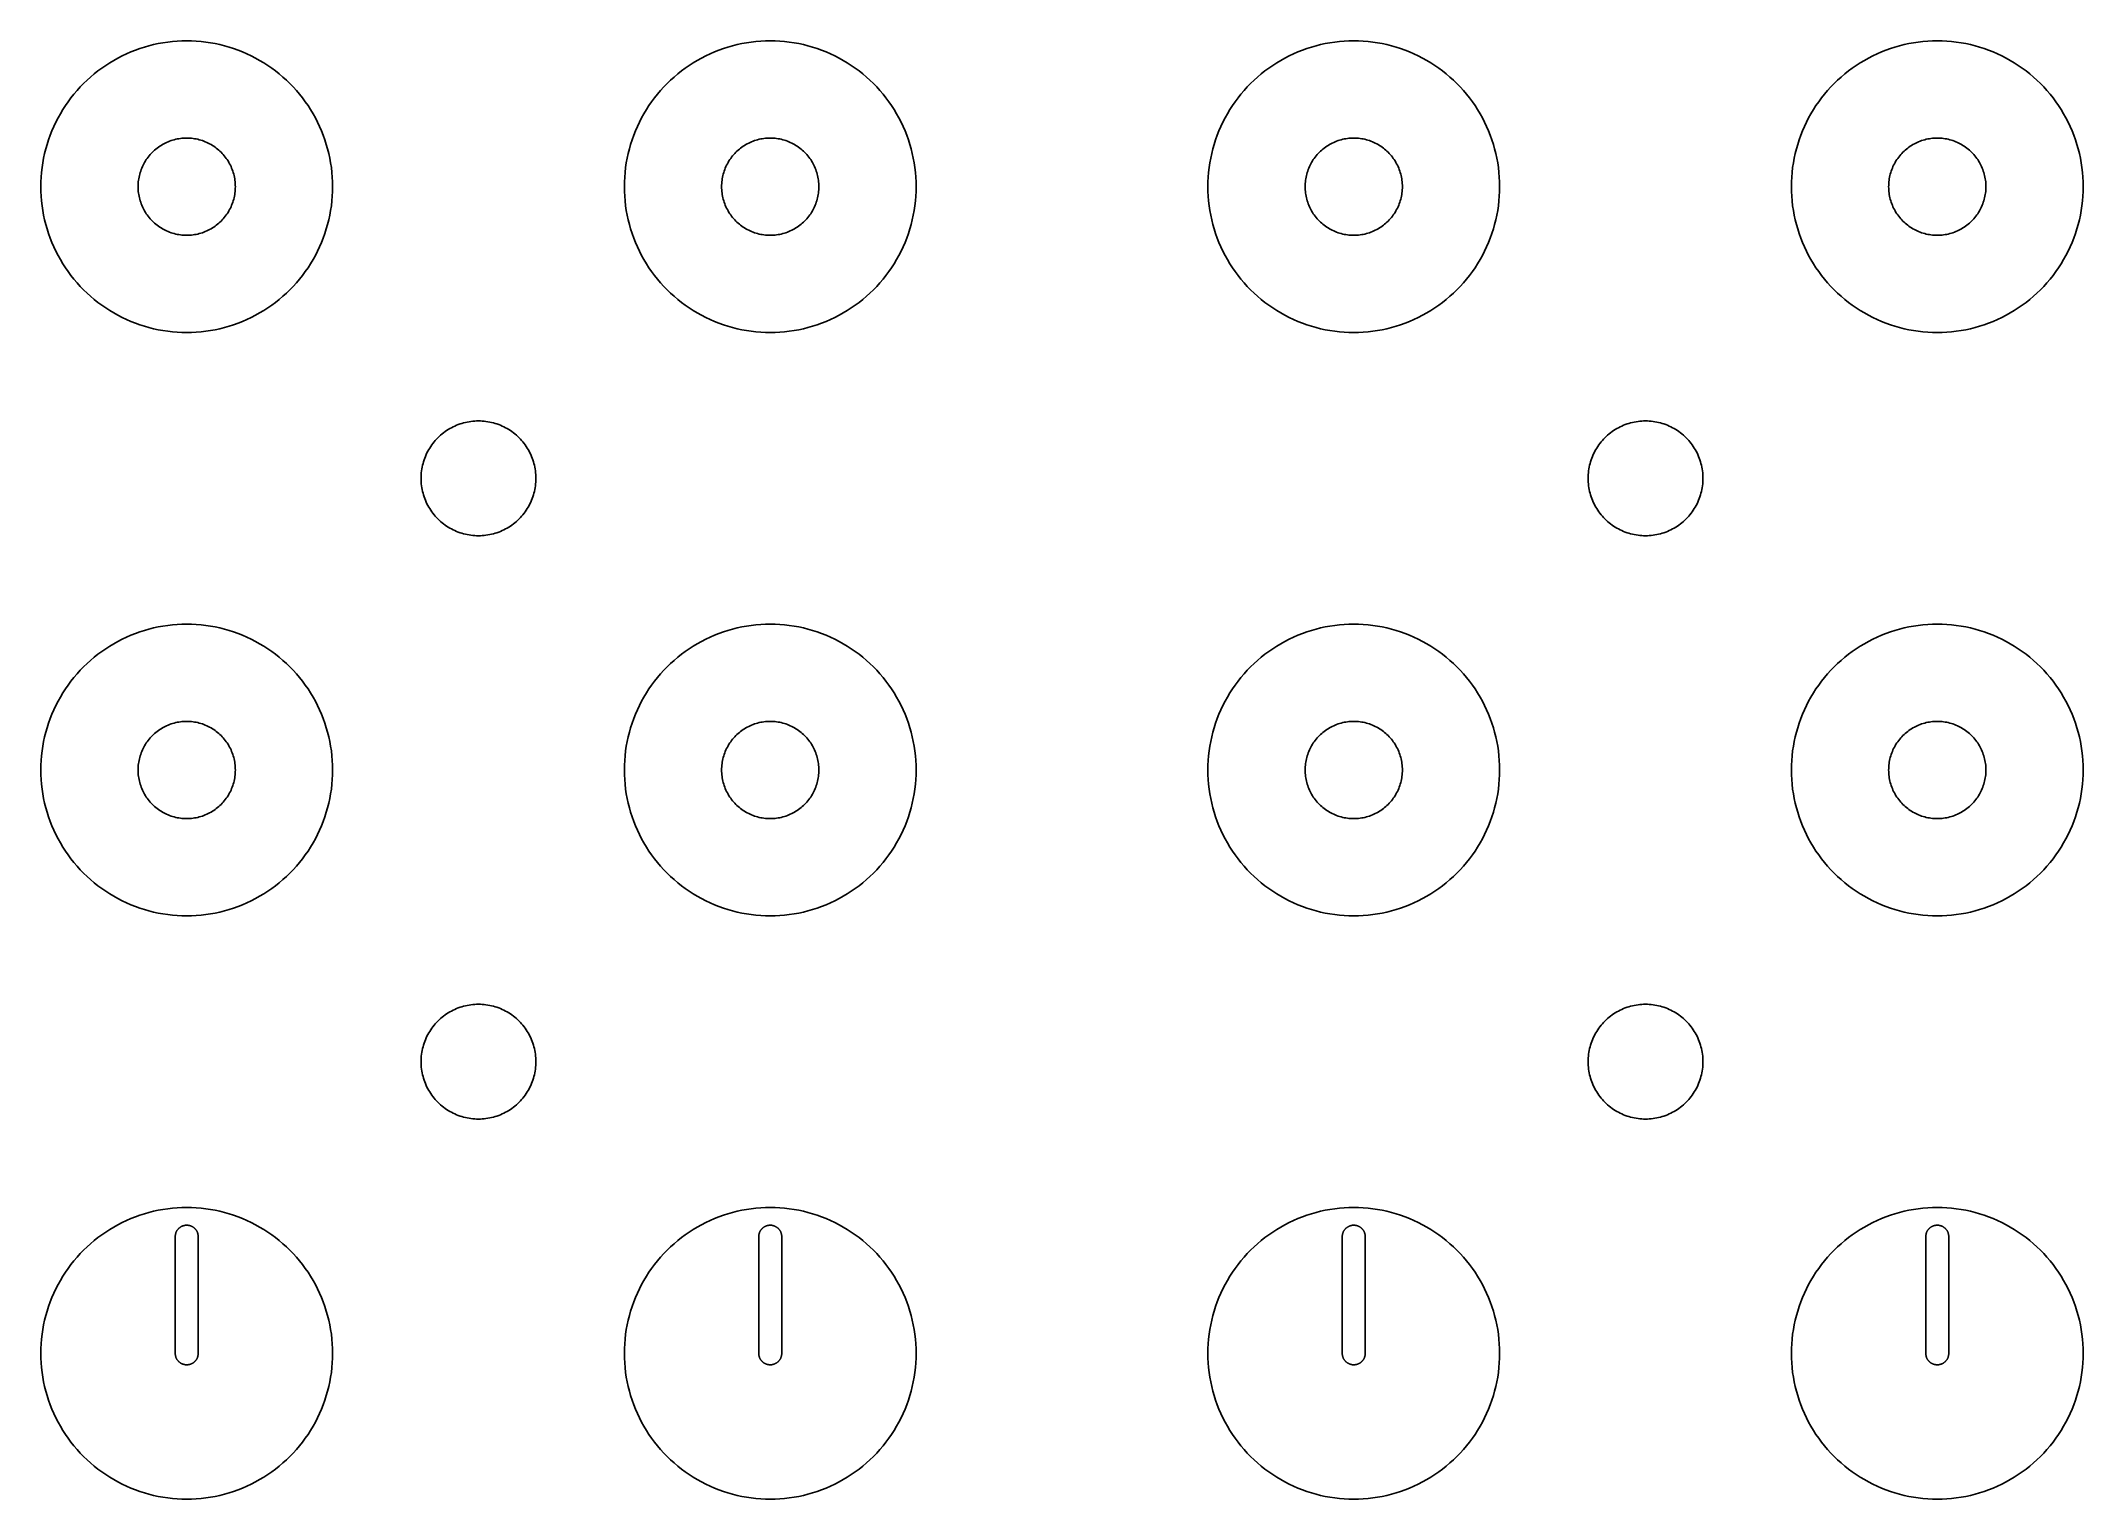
# Model space of a CAD drawing. Header units: metres. Extents: x 6.4 to 95.2, y 6.4 to 69.8.
import ezdxf

# ---------------------------------------------------------------- set-up
doc = ezdxf.new("R2010")
doc.units = ezdxf.units.M

msp = doc.modelspace()

# ---------------------------------------------------------------- linework, layer by layer
for p, q in [((10.27, 69.3666), (10.0793, 69.284)), ((10.4632, 69.443), (10.27, 69.3666)), ((10.6589, 69.513), (10.4632, 69.443)), ((10.8567, 69.5766), (10.6589, 69.513)), ((11.0565, 69.6336), (10.8567, 69.5766)), ((11.2581, 69.6841), (11.0565, 69.6336)), ((11.4612, 69.728), (11.2581, 69.6841)), ((11.6656, 69.7652), (11.4612, 69.728)), ((11.8712, 69.7957), (11.6656, 69.7652)), ((12.0776, 69.8194), (11.8712, 69.7957)), ((12.2847, 69.8364), (12.0776, 69.8194)), ((12.4922, 69.8466), (12.2847, 69.8364)), ((12.7, 69.85), (12.4922, 69.8466)), ((12.9078, 69.8466), (12.7, 69.85)), ((13.1153, 69.8364), (12.9078, 69.8466)), ((13.3224, 69.8194), (13.1153, 69.8364)), ((13.5288, 69.7957), (13.3224, 69.8194)), ((13.7344, 69.7652), (13.5288, 69.7957)), ((13.9388, 69.728), (13.7344, 69.7652)), ((14.1419, 69.6841), (13.9388, 69.728)), ((14.3435, 69.6336), (14.1419, 69.6841)), ((14.5433, 69.5766), (14.3435, 69.6336)), ((14.7411, 69.513), (14.5433, 69.5766)), ((14.9368, 69.443), (14.7411, 69.513)), ((15.13, 69.3666), (14.9368, 69.443)), ((15.3207, 69.284), (15.13, 69.3666)), ((35.67, 69.3666), (35.4793, 69.284)), ((35.8632, 69.443), (35.67, 69.3666)), ((36.0589, 69.513), (35.8632, 69.443)), ((36.2567, 69.5766), (36.0589, 69.513)), ((36.4565, 69.6336), (36.2567, 69.5766)), ((36.6581, 69.6841), (36.4565, 69.6336)), ((36.8612, 69.728), (36.6581, 69.6841)), ((37.0656, 69.7652), (36.8612, 69.728)), ((37.2711, 69.7957), (37.0656, 69.7652)), ((37.4776, 69.8194), (37.2711, 69.7957)), ((37.6847, 69.8364), (37.4776, 69.8194)), ((37.8922, 69.8466), (37.6847, 69.8364)), ((38.1, 69.85), (37.8922, 69.8466)), ((38.3078, 69.8466), (38.1, 69.85)), ((38.5153, 69.8364), (38.3078, 69.8466)), ((38.7224, 69.8194), (38.5153, 69.8364)), ((38.9288, 69.7957), (38.7224, 69.8194)), ((39.1344, 69.7652), (38.9288, 69.7957)), ((39.3388, 69.728), (39.1344, 69.7652)), ((39.5419, 69.6841), (39.3388, 69.728)), ((39.7435, 69.6336), (39.5419, 69.6841)), ((39.9433, 69.5766), (39.7435, 69.6336)), ((40.1411, 69.513), (39.9433, 69.5766)), ((40.3368, 69.443), (40.1411, 69.513)), ((40.53, 69.3666), (40.3368, 69.443)), ((40.7207, 69.284), (40.53, 69.3666)), ((61.0699, 69.3666), (60.8793, 69.284)), ((61.2632, 69.443), (61.0699, 69.3666)), ((61.4588, 69.513), (61.2632, 69.443)), ((61.6567, 69.5766), (61.4588, 69.513)), ((61.8565, 69.6336), (61.6567, 69.5766)), ((62.0581, 69.6841), (61.8565, 69.6336)), ((62.2612, 69.728), (62.0581, 69.6841)), ((62.4656, 69.7652), (62.2612, 69.728)), ((62.6711, 69.7957), (62.4656, 69.7652)), ((62.8776, 69.8194), (62.6711, 69.7957)), ((63.0847, 69.8364), (62.8776, 69.8194)), ((63.2922, 69.8466), (63.0847, 69.8364)), ((63.5, 69.85), (63.2922, 69.8466)), ((63.7077, 69.8466), (63.5, 69.85)), ((63.9153, 69.8364), (63.7077, 69.8466)), ((64.1224, 69.8194), (63.9153, 69.8364)), ((64.3288, 69.7957), (64.1224, 69.8194)), ((64.5344, 69.7652), (64.3288, 69.7957)), ((64.7388, 69.728), (64.5344, 69.7652)), ((64.9419, 69.6841), (64.7388, 69.728)), ((65.1435, 69.6336), (64.9419, 69.6841)), ((65.3433, 69.5766), (65.1435, 69.6336)), ((65.5411, 69.513), (65.3433, 69.5766)), ((65.7368, 69.443), (65.5411, 69.513)), ((65.93, 69.3666), (65.7368, 69.443)), ((66.1207, 69.284), (65.93, 69.3666)), ((86.47, 69.3666), (86.2793, 69.284)), ((86.6632, 69.443), (86.47, 69.3666)), ((86.8589, 69.513), (86.6632, 69.443)), ((87.0567, 69.5766), (86.8589, 69.513)), ((87.2565, 69.6336), (87.0567, 69.5766)), ((87.4581, 69.6841), (87.2565, 69.6336)), ((87.6612, 69.728), (87.4581, 69.6841)), ((87.8656, 69.7652), (87.6612, 69.728)), ((88.0712, 69.7957), (87.8656, 69.7652)), ((88.2776, 69.8194), (88.0712, 69.7957)), ((88.4847, 69.8364), (88.2776, 69.8194)), ((88.6922, 69.8466), (88.4847, 69.8364)), ((88.9, 69.85), (88.6922, 69.8466)), ((89.1078, 69.8466), (88.9, 69.85)), ((89.3153, 69.8364), (89.1078, 69.8466)), ((89.5224, 69.8194), (89.3153, 69.8364)), ((89.7288, 69.7957), (89.5224, 69.8194)), ((89.9344, 69.7652), (89.7288, 69.7957)), ((90.1388, 69.728), (89.9344, 69.7652)), ((90.3419, 69.6841), (90.1388, 69.728)), ((90.5435, 69.6336), (90.3419, 69.6841)), ((90.7433, 69.5766), (90.5435, 69.6336)), ((90.9411, 69.513), (90.7433, 69.5766)), ((91.1368, 69.443), (90.9411, 69.513)), ((91.33, 69.3666), (91.1368, 69.443)), ((91.5207, 69.284), (91.33, 69.3666)), ((8.83437, 68.5378), (8.6716, 68.4086)), ((9.00127, 68.6616), (8.83437, 68.5378)), ((9.17213, 68.7798), (9.00127, 68.6616)), ((9.34677, 68.8924), (9.17213, 68.7798)), ((9.52501, 68.9993), (9.34677, 68.8924)), ((9.70663, 69.1002), (9.52501, 68.9993)), ((9.89146, 69.1951), (9.70663, 69.1002)), ((10.0793, 69.284), (9.89146, 69.1951)), ((15.5085, 69.1951), (15.3207, 69.284)), ((15.6934, 69.1002), (15.5085, 69.1951)), ((15.875, 68.9993), (15.6934, 69.1002)), ((16.0532, 68.8924), (15.875, 68.9993)), ((16.2279, 68.7798), (16.0532, 68.8924)), ((16.3987, 68.6616), (16.2279, 68.7798)), ((16.5656, 68.5378), (16.3987, 68.6616)), ((16.7284, 68.4086), (16.5656, 68.5378)), ((34.2344, 68.5378), (34.0716, 68.4086)), ((34.4013, 68.6616), (34.2344, 68.5378)), ((34.5721, 68.7798), (34.4013, 68.6616)), ((34.7468, 68.8924), (34.5721, 68.7798)), ((34.925, 68.9993), (34.7468, 68.8924)), ((35.1066, 69.1002), (34.925, 68.9993)), ((35.2915, 69.1951), (35.1066, 69.1002)), ((35.4793, 69.284), (35.2915, 69.1951)), ((40.9085, 69.1951), (40.7207, 69.284)), ((41.0934, 69.1002), (40.9085, 69.1951)), ((41.275, 68.9993), (41.0934, 69.1002)), ((41.4532, 68.8924), (41.275, 68.9993)), ((41.6279, 68.7798), (41.4532, 68.8924)), ((41.7987, 68.6616), (41.6279, 68.7798)), ((41.9656, 68.5378), (41.7987, 68.6616)), ((42.1284, 68.4086), (41.9656, 68.5378)), ((59.6344, 68.5378), (59.4716, 68.4086)), ((59.8013, 68.6616), (59.6344, 68.5378)), ((59.9721, 68.7798), (59.8013, 68.6616)), ((60.1468, 68.8924), (59.9721, 68.7798)), ((60.325, 68.9993), (60.1468, 68.8924)), ((60.5066, 69.1002), (60.325, 68.9993)), ((60.6915, 69.1951), (60.5066, 69.1002)), ((60.8793, 69.284), (60.6915, 69.1951)), ((66.3085, 69.1951), (66.1207, 69.284)), ((66.4934, 69.1002), (66.3085, 69.1951)), ((66.675, 68.9993), (66.4934, 69.1002)), ((66.8532, 68.8924), (66.675, 68.9993)), ((67.0279, 68.7798), (66.8532, 68.8924)), ((67.1987, 68.6616), (67.0279, 68.7798)), ((67.3656, 68.5378), (67.1987, 68.6616)), ((67.5284, 68.4086), (67.3656, 68.5378)), ((85.0343, 68.5378), (84.8716, 68.4086)), ((85.2013, 68.6616), (85.0343, 68.5378)), ((85.3721, 68.7798), (85.2013, 68.6616)), ((85.5468, 68.8924), (85.3721, 68.7798)), ((85.725, 68.9993), (85.5468, 68.8924)), ((85.9066, 69.1002), (85.725, 68.9993)), ((86.0915, 69.1951), (85.9066, 69.1002)), ((86.2793, 69.284), (86.0915, 69.1951)), ((91.7085, 69.1951), (91.5207, 69.284)), ((91.8934, 69.1002), (91.7085, 69.1951)), ((92.075, 68.9993), (91.8934, 69.1002)), ((92.2532, 68.8924), (92.075, 68.9993)), ((92.4279, 68.7798), (92.2532, 68.8924)), ((92.5987, 68.6616), (92.4279, 68.7798)), ((92.7656, 68.5378), (92.5987, 68.6616)), ((92.9284, 68.4086), (92.7656, 68.5378)), ((7.92583, 67.6868), (7.79138, 67.5284)), ((8.06537, 67.8408), (7.92583, 67.6868)), ((8.20987, 67.9901), (8.06537, 67.8408)), ((8.35919, 68.1346), (8.20987, 67.9901)), ((8.51315, 68.2742), (8.35919, 68.1346)), ((8.6716, 68.4086), (8.51315, 68.2742)), ((16.8868, 68.2742), (16.7284, 68.4086)), ((17.0408, 68.1346), (16.8868, 68.2742)), ((17.1901, 67.9901), (17.0408, 68.1346)), ((17.3346, 67.8408), (17.1901, 67.9901)), ((17.4742, 67.6868), (17.3346, 67.8408)), ((17.6086, 67.5284), (17.4742, 67.6868)), ((33.3258, 67.6868), (33.1914, 67.5284)), ((33.4653, 67.8408), (33.3258, 67.6868)), ((33.6099, 67.9901), (33.4653, 67.8408)), ((33.7592, 68.1346), (33.6099, 67.9901)), ((33.9131, 68.2742), (33.7592, 68.1346)), ((34.0716, 68.4086), (33.9131, 68.2742)), ((42.2868, 68.2742), (42.1284, 68.4086)), ((42.4408, 68.1346), (42.2868, 68.2742)), ((42.5901, 67.9901), (42.4408, 68.1346)), ((42.7346, 67.8408), (42.5901, 67.9901)), ((42.8742, 67.6868), (42.7346, 67.8408)), ((43.0086, 67.5284), (42.8742, 67.6868)), ((58.7258, 67.6868), (58.5914, 67.5284)), ((58.8654, 67.8408), (58.7258, 67.6868)), ((59.0099, 67.9901), (58.8654, 67.8408)), ((59.1592, 68.1346), (59.0099, 67.9901)), ((59.3131, 68.2742), (59.1592, 68.1346)), ((59.4716, 68.4086), (59.3131, 68.2742)), ((67.6868, 68.2742), (67.5284, 68.4086)), ((67.8408, 68.1346), (67.6868, 68.2742)), ((67.9901, 67.9901), (67.8408, 68.1346)), ((68.1346, 67.8408), (67.9901, 67.9901)), ((68.2742, 67.6868), (68.1346, 67.8408)), ((68.4086, 67.5284), (68.2742, 67.6868)), ((84.1258, 67.6868), (83.9914, 67.5284)), ((84.2654, 67.8408), (84.1258, 67.6868)), ((84.4099, 67.9901), (84.2654, 67.8408)), ((84.5592, 68.1346), (84.4099, 67.9901)), ((84.7132, 68.2742), (84.5592, 68.1346)), ((84.8716, 68.4086), (84.7132, 68.2742)), ((93.0868, 68.2742), (92.9284, 68.4086)), ((93.2408, 68.1346), (93.0868, 68.2742)), ((93.3901, 67.9901), (93.2408, 68.1346)), ((93.5346, 67.8408), (93.3901, 67.9901)), ((93.6742, 67.6868), (93.5346, 67.8408)), ((93.8086, 67.5284), (93.6742, 67.6868)), ((7.20074, 66.675), (7.09981, 66.4934)), ((7.30757, 66.8532), (7.20074, 66.675)), ((7.42017, 67.0279), (7.30757, 66.8532)), ((7.53842, 67.1987), (7.42017, 67.0279)), ((7.66222, 67.3656), (7.53842, 67.1987)), ((7.79138, 67.5284), (7.66222, 67.3656)), ((17.7378, 67.3656), (17.6086, 67.5284)), ((17.8616, 67.1987), (17.7378, 67.3656)), ((17.9798, 67.0279), (17.8616, 67.1987)), ((18.0924, 66.8532), (17.9798, 67.0279)), ((18.1992, 66.675), (18.0924, 66.8532)), ((18.3002, 66.4934), (18.1992, 66.675)), ((32.6007, 66.675), (32.4998, 66.4934)), ((32.7076, 66.8532), (32.6007, 66.675)), ((32.8202, 67.0279), (32.7076, 66.8532)), ((32.9384, 67.1987), (32.8202, 67.0279)), ((33.0622, 67.3656), (32.9384, 67.1987)), ((33.1914, 67.5284), (33.0622, 67.3656)), ((43.1378, 67.3656), (43.0086, 67.5284)), ((43.2616, 67.1987), (43.1378, 67.3656)), ((43.3798, 67.0279), (43.2616, 67.1987)), ((43.4924, 66.8532), (43.3798, 67.0279)), ((43.5992, 66.675), (43.4924, 66.8532)), ((43.7002, 66.4934), (43.5992, 66.675)), ((58.0007, 66.675), (57.8998, 66.4934)), ((58.1076, 66.8532), (58.0007, 66.675)), ((58.2202, 67.0279), (58.1076, 66.8532)), ((58.3384, 67.1987), (58.2202, 67.0279)), ((58.4622, 67.3656), (58.3384, 67.1987)), ((58.5914, 67.5284), (58.4622, 67.3656)), ((68.5378, 67.3656), (68.4086, 67.5284)), ((68.6616, 67.1987), (68.5378, 67.3656)), ((68.7798, 67.0279), (68.6616, 67.1987)), ((68.8924, 66.8532), (68.7798, 67.0279)), ((68.9993, 66.675), (68.8924, 66.8532)), ((69.1002, 66.4934), (68.9993, 66.675)), ((83.4007, 66.675), (83.2998, 66.4934)), ((83.5076, 66.8532), (83.4007, 66.675)), ((83.6202, 67.0279), (83.5076, 66.8532)), ((83.7384, 67.1987), (83.6202, 67.0279)), ((83.8622, 67.3656), (83.7384, 67.1987)), ((83.9914, 67.5284), (83.8622, 67.3656)), ((93.9378, 67.3656), (93.8086, 67.5284)), ((94.0616, 67.1987), (93.9378, 67.3656)), ((94.1798, 67.0279), (94.0616, 67.1987)), ((94.2924, 66.8532), (94.1798, 67.0279)), ((94.3992, 66.675), (94.2924, 66.8532)), ((94.5002, 66.4934), (94.3992, 66.675)), ((6.83337, 65.93), (6.757, 65.7368)), ((6.91602, 66.1207), (6.83337, 65.93)), ((7.00487, 66.3085), (6.91602, 66.1207)), ((7.09981, 66.4934), (7.00487, 66.3085)), ((18.3951, 66.3085), (18.3002, 66.4934)), ((18.484, 66.1207), (18.3951, 66.3085)), ((18.5666, 65.93), (18.484, 66.1207)), ((18.643, 65.7368), (18.5666, 65.93)), ((32.2334, 65.93), (32.157, 65.7368)), ((32.316, 66.1207), (32.2334, 65.93)), ((32.4048, 66.3085), (32.316, 66.1207)), ((32.4998, 66.4934), (32.4048, 66.3085)), ((43.7951, 66.3085), (43.7002, 66.4934)), ((43.884, 66.1207), (43.7951, 66.3085)), ((43.9666, 65.93), (43.884, 66.1207)), ((44.043, 65.7368), (43.9666, 65.93)), ((57.6334, 65.93), (57.557, 65.7368)), ((57.716, 66.1207), (57.6334, 65.93)), ((57.8048, 66.3085), (57.716, 66.1207)), ((57.8998, 66.4934), (57.8048, 66.3085)), ((69.1951, 66.3085), (69.1002, 66.4934)), ((69.284, 66.1207), (69.1951, 66.3085)), ((69.3666, 65.93), (69.284, 66.1207)), ((69.443, 65.7368), (69.3666, 65.93)), ((83.0334, 65.93), (82.957, 65.7368)), ((83.116, 66.1207), (83.0334, 65.93)), ((83.2048, 66.3085), (83.116, 66.1207)), ((83.2998, 66.4934), (83.2048, 66.3085)), ((94.5951, 66.3085), (94.5002, 66.4934)), ((94.684, 66.1207), (94.5951, 66.3085)), ((94.7666, 65.93), (94.684, 66.1207)), ((94.843, 65.7368), (94.7666, 65.93)), ((6.51588, 64.9419), (6.47202, 64.7388)), ((6.56638, 65.1435), (6.51588, 64.9419)), ((6.62343, 65.3433), (6.56638, 65.1435)), ((6.687, 65.5411), (6.62343, 65.3433)), ((6.757, 65.7368), (6.687, 65.5411)), ((11.1086, 64.8956), (11.1551, 64.9469)), ((11.1551, 64.9469), (11.2033, 64.9967)), ((11.2033, 64.9967), (11.2531, 65.0449)), ((11.2531, 65.0449), (11.3044, 65.0914)), ((11.3044, 65.0914), (11.3572, 65.1362)), ((11.3572, 65.1362), (11.4115, 65.1793)), ((11.4115, 65.1793), (11.4671, 65.2205)), ((11.4671, 65.2205), (11.524, 65.2599)), ((11.524, 65.2599), (11.5823, 65.2975)), ((11.5823, 65.2975), (11.6417, 65.3331)), ((11.6417, 65.3331), (11.7022, 65.3667)), ((11.7022, 65.3667), (11.7638, 65.3984)), ((11.7638, 65.3984), (11.8264, 65.428)), ((11.8264, 65.428), (11.89, 65.4555)), ((11.89, 65.4555), (11.9544, 65.481)), ((11.9544, 65.481), (12.0196, 65.5043)), ((12.0196, 65.5043), (12.0856, 65.5255)), ((12.0856, 65.5255), (12.1522, 65.5445)), ((12.1522, 65.5445), (12.2194, 65.5614)), ((12.2194, 65.5614), (12.2871, 65.576)), ((12.2871, 65.576), (12.3552, 65.5884)), ((12.3552, 65.5884), (12.4237, 65.5985)), ((12.4237, 65.5985), (12.4925, 65.6065)), ((12.4925, 65.6065), (12.5616, 65.6121)), ((12.5616, 65.6121), (12.6308, 65.6155)), ((12.6308, 65.6155), (12.7, 65.6167)), ((12.7, 65.6167), (12.7692, 65.6155)), ((12.7692, 65.6155), (12.8384, 65.6121)), ((12.8384, 65.6121), (12.9075, 65.6065)), ((12.9075, 65.6065), (12.9763, 65.5985)), ((12.9763, 65.5985), (13.0448, 65.5884)), ((13.0448, 65.5884), (13.1129, 65.576)), ((13.1129, 65.576), (13.1806, 65.5614)), ((13.1806, 65.5614), (13.2478, 65.5445)), ((13.2478, 65.5445), (13.3144, 65.5255)), ((13.3144, 65.5255), (13.3804, 65.5043)), ((13.3804, 65.5043), (13.4456, 65.481)), ((13.4456, 65.481), (13.51, 65.4555)), ((13.51, 65.4555), (13.5735, 65.428)), ((13.5735, 65.428), (13.6362, 65.3984)), ((13.6362, 65.3984), (13.6978, 65.3667)), ((13.6978, 65.3667), (13.7583, 65.3331)), ((13.7583, 65.3331), (13.8177, 65.2975)), ((13.8177, 65.2975), (13.8759, 65.2599)), ((13.8759, 65.2599), (13.9329, 65.2205)), ((13.9329, 65.2205), (13.9885, 65.1793)), ((13.9885, 65.1793), (14.0428, 65.1362)), ((14.0428, 65.1362), (14.0956, 65.0914)), ((14.0956, 65.0914), (14.1469, 65.0449)), ((14.1469, 65.0449), (14.1967, 64.9967)), ((14.1967, 64.9967), (14.2449, 64.9469)), ((14.2449, 64.9469), (14.2914, 64.8956)), ((18.713, 65.5411), (18.643, 65.7368)), ((18.7766, 65.3433), (18.713, 65.5411)), ((18.8336, 65.1435), (18.7766, 65.3433)), ((18.8841, 64.9419), (18.8336, 65.1435)), ((18.928, 64.7388), (18.8841, 64.9419)), ((31.9159, 64.9419), (31.872, 64.7388)), ((31.9664, 65.1435), (31.9159, 64.9419)), ((32.0234, 65.3433), (31.9664, 65.1435)), ((32.087, 65.5411), (32.0234, 65.3433)), ((32.157, 65.7368), (32.087, 65.5411)), ((36.5086, 64.8956), (36.5551, 64.9469)), ((36.5551, 64.9469), (36.6033, 64.9967)), ((36.6033, 64.9967), (36.653, 65.0449)), ((36.653, 65.0449), (36.7044, 65.0914)), ((36.7044, 65.0914), (36.7572, 65.1362)), ((36.7572, 65.1362), (36.8114, 65.1793)), ((36.8114, 65.1793), (36.8671, 65.2205)), ((36.8671, 65.2205), (36.924, 65.2599)), ((36.924, 65.2599), (36.9822, 65.2975)), ((36.9822, 65.2975), (37.0417, 65.3331)), ((37.0417, 65.3331), (37.1022, 65.3667)), ((37.1022, 65.3667), (37.1638, 65.3984)), ((37.1638, 65.3984), (37.2264, 65.428)), ((37.2264, 65.428), (37.29, 65.4555)), ((37.29, 65.4555), (37.3544, 65.481)), ((37.3544, 65.481), (37.4196, 65.5043)), ((37.4196, 65.5043), (37.4855, 65.5255)), ((37.4855, 65.5255), (37.5522, 65.5445)), ((37.5522, 65.5445), (37.6193, 65.5614)), ((37.6193, 65.5614), (37.687, 65.576)), ((37.687, 65.576), (37.7552, 65.5884)), ((37.7552, 65.5884), (37.8237, 65.5985)), ((37.8237, 65.5985), (37.8925, 65.6065)), ((37.8925, 65.6065), (37.9615, 65.6121)), ((37.9615, 65.6121), (38.0307, 65.6155)), ((38.0307, 65.6155), (38.1, 65.6167)), ((38.1, 65.6167), (38.1693, 65.6155)), ((38.1693, 65.6155), (38.2384, 65.6121)), ((38.2384, 65.6121), (38.3075, 65.6065)), ((38.3075, 65.6065), (38.3763, 65.5985)), ((38.3763, 65.5985), (38.4448, 65.5884)), ((38.4448, 65.5884), (38.5129, 65.576)), ((38.5129, 65.576), (38.5806, 65.5614)), ((38.5806, 65.5614), (38.6478, 65.5445)), ((38.6478, 65.5445), (38.7144, 65.5255)), ((38.7144, 65.5255), (38.7804, 65.5043)), ((38.7804, 65.5043), (38.8456, 65.481)), ((38.8456, 65.481), (38.91, 65.4555)), ((38.91, 65.4555), (38.9736, 65.428)), ((38.9736, 65.428), (39.0362, 65.3984)), ((39.0362, 65.3984), (39.0978, 65.3667)), ((39.0978, 65.3667), (39.1583, 65.3331)), ((39.1583, 65.3331), (39.2177, 65.2975)), ((39.2177, 65.2975), (39.2759, 65.2599)), ((39.2759, 65.2599), (39.3329, 65.2205)), ((39.3329, 65.2205), (39.3885, 65.1793)), ((39.3885, 65.1793), (39.4428, 65.1362)), ((39.4428, 65.1362), (39.4956, 65.0914)), ((39.4956, 65.0914), (39.5469, 65.0449)), ((39.5469, 65.0449), (39.5967, 64.9967)), ((39.5967, 64.9967), (39.6449, 64.9469)), ((39.6449, 64.9469), (39.6914, 64.8956)), ((44.113, 65.5411), (44.043, 65.7368)), ((44.1766, 65.3433), (44.113, 65.5411)), ((44.2336, 65.1435), (44.1766, 65.3433)), ((44.2841, 64.9419), (44.2336, 65.1435)), ((44.328, 64.7388), (44.2841, 64.9419)), ((57.3159, 64.9419), (57.272, 64.7388)), ((57.3664, 65.1435), (57.3159, 64.9419)), ((57.4234, 65.3433), (57.3664, 65.1435)), ((57.487, 65.5411), (57.4234, 65.3433)), ((57.557, 65.7368), (57.487, 65.5411)), ((61.9086, 64.8956), (61.9551, 64.9469)), ((61.9551, 64.9469), (62.0033, 64.9967)), ((62.0033, 64.9967), (62.0531, 65.0449)), ((62.0531, 65.0449), (62.1044, 65.0914)), ((62.1044, 65.0914), (62.1572, 65.1362)), ((62.1572, 65.1362), (62.2114, 65.1793)), ((62.2114, 65.1793), (62.2671, 65.2205)), ((62.2671, 65.2205), (62.324, 65.2599)), ((62.324, 65.2599), (62.3822, 65.2975)), ((62.3822, 65.2975), (62.4417, 65.3331)), ((62.4417, 65.3331), (62.5022, 65.3667)), ((62.5022, 65.3667), (62.5638, 65.3984)), ((62.5638, 65.3984), (62.6264, 65.428)), ((62.6264, 65.428), (62.69, 65.4555)), ((62.69, 65.4555), (62.7544, 65.481)), ((62.7544, 65.481), (62.8196, 65.5043)), ((62.8196, 65.5043), (62.8856, 65.5255)), ((62.8856, 65.5255), (62.9521, 65.5445)), ((62.9521, 65.5445), (63.0193, 65.5614)), ((63.0193, 65.5614), (63.0871, 65.576)), ((63.0871, 65.576), (63.1552, 65.5884)), ((63.1552, 65.5884), (63.2237, 65.5985)), ((63.2237, 65.5985), (63.2925, 65.6065)), ((63.2925, 65.6065), (63.3616, 65.6121)), ((63.3616, 65.6121), (63.4307, 65.6155)), ((63.4307, 65.6155), (63.5, 65.6167)), ((63.5, 65.6167), (63.5692, 65.6155)), ((63.5692, 65.6155), (63.6384, 65.6121)), ((63.6384, 65.6121), (63.7075, 65.6065)), ((63.7075, 65.6065), (63.7763, 65.5985)), ((63.7763, 65.5985), (63.8448, 65.5884)), ((63.8448, 65.5884), (63.9129, 65.576)), ((63.9129, 65.576), (63.9806, 65.5614)), ((63.9806, 65.5614), (64.0478, 65.5445)), ((64.0478, 65.5445), (64.1144, 65.5255)), ((64.1144, 65.5255), (64.1804, 65.5043)), ((64.1804, 65.5043), (64.2456, 65.481)), ((64.2456, 65.481), (64.31, 65.4555)), ((64.31, 65.4555), (64.3736, 65.428)), ((64.3736, 65.428), (64.4362, 65.3984)), ((64.4362, 65.3984), (64.4978, 65.3667)), ((64.4978, 65.3667), (64.5583, 65.3331)), ((64.5583, 65.3331), (64.6177, 65.2975)), ((64.6177, 65.2975), (64.6759, 65.2599)), ((64.6759, 65.2599), (64.7329, 65.2205)), ((64.7329, 65.2205), (64.7885, 65.1793)), ((64.7885, 65.1793), (64.8428, 65.1362)), ((64.8428, 65.1362), (64.8956, 65.0914)), ((64.8956, 65.0914), (64.9469, 65.0449)), ((64.9469, 65.0449), (64.9967, 64.9967)), ((64.9967, 64.9967), (65.0449, 64.9469)), ((65.0449, 64.9469), (65.0914, 64.8956)), ((69.513, 65.5411), (69.443, 65.7368)), ((69.5766, 65.3433), (69.513, 65.5411)), ((69.6336, 65.1435), (69.5766, 65.3433)), ((69.6841, 64.9419), (69.6336, 65.1435)), ((69.728, 64.7388), (69.6841, 64.9419)), ((82.7159, 64.9419), (82.672, 64.7388)), ((82.7664, 65.1435), (82.7159, 64.9419)), ((82.8234, 65.3433), (82.7664, 65.1435)), ((82.887, 65.5411), (82.8234, 65.3433)), ((82.957, 65.7368), (82.887, 65.5411)), ((87.3086, 64.8956), (87.3551, 64.9469)), ((87.3551, 64.9469), (87.4033, 64.9967)), ((87.4033, 64.9967), (87.453, 65.0449)), ((87.453, 65.0449), (87.5044, 65.0914)), ((87.5044, 65.0914), (87.5572, 65.1362)), ((87.5572, 65.1362), (87.6115, 65.1793)), ((87.6115, 65.1793), (87.6671, 65.2205)), ((87.6671, 65.2205), (87.724, 65.2599)), ((87.724, 65.2599), (87.7822, 65.2975)), ((87.7822, 65.2975), (87.8417, 65.3331)), ((87.8417, 65.3331), (87.9022, 65.3667)), ((87.9022, 65.3667), (87.9638, 65.3984)), ((87.9638, 65.3984), (88.0264, 65.428)), ((88.0264, 65.428), (88.09, 65.4555)), ((88.09, 65.4555), (88.1544, 65.481)), ((88.1544, 65.481), (88.2196, 65.5043)), ((88.2196, 65.5043), (88.2856, 65.5255)), ((88.2856, 65.5255), (88.3522, 65.5445)), ((88.3522, 65.5445), (88.4193, 65.5614)), ((88.4193, 65.5614), (88.487, 65.576)), ((88.487, 65.576), (88.5552, 65.5884)), ((88.5552, 65.5884), (88.6237, 65.5985)), ((88.6237, 65.5985), (88.6925, 65.6065)), ((88.6925, 65.6065), (88.7616, 65.6121)), ((88.7616, 65.6121), (88.8307, 65.6155)), ((88.8307, 65.6155), (88.9, 65.6167)), ((88.9, 65.6167), (88.9692, 65.6155)), ((88.9692, 65.6155), (89.0384, 65.6121)), ((89.0384, 65.6121), (89.1075, 65.6065)), ((89.1075, 65.6065), (89.1763, 65.5985)), ((89.1763, 65.5985), (89.2448, 65.5884)), ((89.2448, 65.5884), (89.3129, 65.576)), ((89.3129, 65.576), (89.3806, 65.5614)), ((89.3806, 65.5614), (89.4478, 65.5445)), ((89.4478, 65.5445), (89.5144, 65.5255)), ((89.5144, 65.5255), (89.5804, 65.5043)), ((89.5804, 65.5043), (89.6456, 65.481)), ((89.6456, 65.481), (89.71, 65.4555)), ((89.71, 65.4555), (89.7736, 65.428)), ((89.7736, 65.428), (89.8362, 65.3984)), ((89.8362, 65.3984), (89.8978, 65.3667)), ((89.8978, 65.3667), (89.9583, 65.3331)), ((89.9583, 65.3331), (90.0177, 65.2975)), ((90.0177, 65.2975), (90.0759, 65.2599)), ((90.0759, 65.2599), (90.1329, 65.2205)), ((90.1329, 65.2205), (90.1885, 65.1793)), ((90.1885, 65.1793), (90.2428, 65.1362)), ((90.2428, 65.1362), (90.2956, 65.0914)), ((90.2956, 65.0914), (90.3469, 65.0449)), ((90.3469, 65.0449), (90.3967, 64.9967)), ((90.3967, 64.9967), (90.4449, 64.9469)), ((90.4449, 64.9469), (90.4914, 64.8956)), ((94.913, 65.5411), (94.843, 65.7368)), ((94.9766, 65.3433), (94.913, 65.5411)), ((95.0336, 65.1435), (94.9766, 65.3433)), ((95.0841, 64.9419), (95.0336, 65.1435)), ((95.128, 64.7388), (95.0841, 64.9419)), ((6.38058, 64.1224), (6.3636, 63.9153)), ((6.40433, 64.3288), (6.38058, 64.1224)), ((6.43481, 64.5344), (6.40433, 64.3288)), ((6.47202, 64.7388), (6.43481, 64.5344)), ((10.6386, 63.9806), (10.6555, 64.0478)), ((10.6555, 64.0478), (10.6745, 64.1144)), ((10.6745, 64.1144), (10.6957, 64.1804)), ((10.6957, 64.1804), (10.719, 64.2456)), ((10.719, 64.2456), (10.7445, 64.31)), ((10.7445, 64.31), (10.772, 64.3736)), ((10.772, 64.3736), (10.8016, 64.4362)), ((10.8016, 64.4362), (10.8333, 64.4978)), ((10.8333, 64.4978), (10.8669, 64.5583)), ((10.8669, 64.5583), (10.9025, 64.6177)), ((10.9025, 64.6177), (10.9401, 64.6759)), ((10.9401, 64.6759), (10.9795, 64.7329)), ((10.9795, 64.7329), (11.0207, 64.7885)), ((11.0207, 64.7885), (11.0638, 64.8428)), ((11.0638, 64.8428), (11.1086, 64.8956)), ((14.2914, 64.8956), (14.3362, 64.8428)), ((14.3362, 64.8428), (14.3793, 64.7885)), ((14.3793, 64.7885), (14.4205, 64.7329)), ((14.4205, 64.7329), (14.4599, 64.6759)), ((14.4599, 64.6759), (14.4975, 64.6177)), ((14.4975, 64.6177), (14.5331, 64.5583)), ((14.5331, 64.5583), (14.5667, 64.4978)), ((14.5667, 64.4978), (14.5984, 64.4362)), ((14.5984, 64.4362), (14.628, 64.3736)), ((14.628, 64.3736), (14.6555, 64.31)), ((14.6555, 64.31), (14.681, 64.2456)), ((14.681, 64.2456), (14.7043, 64.1804)), ((14.7043, 64.1804), (14.7255, 64.1144)), ((14.7255, 64.1144), (14.7445, 64.0478)), ((14.7445, 64.0478), (14.7614, 63.9806)), ((18.9652, 64.5344), (18.928, 64.7388)), ((18.9957, 64.3288), (18.9652, 64.5344)), ((19.0194, 64.1224), (18.9957, 64.3288)), ((19.0364, 63.9153), (19.0194, 64.1224)), ((31.7806, 64.1224), (31.7636, 63.9153)), ((31.8043, 64.3288), (31.7806, 64.1224)), ((31.8348, 64.5344), (31.8043, 64.3288)), ((31.872, 64.7388), (31.8348, 64.5344)), ((36.0386, 63.9806), (36.0555, 64.0478)), ((36.0555, 64.0478), (36.0745, 64.1144)), ((36.0745, 64.1144), (36.0957, 64.1804)), ((36.0957, 64.1804), (36.119, 64.2456)), ((36.119, 64.2456), (36.1444, 64.31)), ((36.1444, 64.31), (36.172, 64.3736)), ((36.172, 64.3736), (36.2016, 64.4362)), ((36.2016, 64.4362), (36.2333, 64.4978)), ((36.2333, 64.4978), (36.2669, 64.5583)), ((36.2669, 64.5583), (36.3025, 64.6177)), ((36.3025, 64.6177), (36.34, 64.6759)), ((36.34, 64.6759), (36.3795, 64.7329)), ((36.3795, 64.7329), (36.4207, 64.7885)), ((36.4207, 64.7885), (36.4638, 64.8428)), ((36.4638, 64.8428), (36.5086, 64.8956)), ((39.6914, 64.8956), (39.7362, 64.8428)), ((39.7362, 64.8428), (39.7793, 64.7885)), ((39.7793, 64.7885), (39.8205, 64.7329)), ((39.8205, 64.7329), (39.8599, 64.6759)), ((39.8599, 64.6759), (39.8975, 64.6177)), ((39.8975, 64.6177), (39.9331, 64.5583)), ((39.9331, 64.5583), (39.9667, 64.4978)), ((39.9667, 64.4978), (39.9984, 64.4362)), ((39.9984, 64.4362), (40.028, 64.3736)), ((40.028, 64.3736), (40.0555, 64.31)), ((40.0555, 64.31), (40.081, 64.2456)), ((40.081, 64.2456), (40.1043, 64.1804)), ((40.1043, 64.1804), (40.1255, 64.1144)), ((40.1255, 64.1144), (40.1445, 64.0478)), ((40.1445, 64.0478), (40.1614, 63.9806)), ((44.3652, 64.5344), (44.328, 64.7388)), ((44.3957, 64.3288), (44.3652, 64.5344)), ((44.4194, 64.1224), (44.3957, 64.3288)), ((44.4364, 63.9153), (44.4194, 64.1224)), ((57.1806, 64.1224), (57.1636, 63.9153)), ((57.2043, 64.3288), (57.1806, 64.1224)), ((57.2348, 64.5344), (57.2043, 64.3288)), ((57.272, 64.7388), (57.2348, 64.5344)), ((61.4386, 63.9806), (61.4554, 64.0478)), ((61.4554, 64.0478), (61.4745, 64.1144)), ((61.4745, 64.1144), (61.4957, 64.1804)), ((61.4957, 64.1804), (61.519, 64.2456)), ((61.519, 64.2456), (61.5444, 64.31)), ((61.5444, 64.31), (61.572, 64.3736)), ((61.572, 64.3736), (61.6016, 64.4362)), ((61.6016, 64.4362), (61.6333, 64.4978)), ((61.6333, 64.4978), (61.6669, 64.5583)), ((61.6669, 64.5583), (61.7025, 64.6177)), ((61.7025, 64.6177), (61.7401, 64.6759)), ((61.7401, 64.6759), (61.7795, 64.7329)), ((61.7795, 64.7329), (61.8207, 64.7885)), ((61.8207, 64.7885), (61.8638, 64.8428)), ((61.8638, 64.8428), (61.9086, 64.8956)), ((65.0914, 64.8956), (65.1362, 64.8428)), ((65.1362, 64.8428), (65.1793, 64.7885)), ((65.1793, 64.7885), (65.2205, 64.7329)), ((65.2205, 64.7329), (65.2599, 64.6759)), ((65.2599, 64.6759), (65.2975, 64.6177)), ((65.2975, 64.6177), (65.3331, 64.5583)), ((65.3331, 64.5583), (65.3667, 64.4978)), ((65.3667, 64.4978), (65.3984, 64.4362)), ((65.3984, 64.4362), (65.428, 64.3736)), ((65.428, 64.3736), (65.4555, 64.31)), ((65.4555, 64.31), (65.481, 64.2456)), ((65.481, 64.2456), (65.5043, 64.1804)), ((65.5043, 64.1804), (65.5255, 64.1144)), ((65.5255, 64.1144), (65.5445, 64.0478)), ((65.5445, 64.0478), (65.5614, 63.9806)), ((69.7652, 64.5344), (69.728, 64.7388)), ((69.7957, 64.3288), (69.7652, 64.5344)), ((69.8194, 64.1224), (69.7957, 64.3288)), ((69.8364, 63.9153), (69.8194, 64.1224)), ((82.5806, 64.1224), (82.5636, 63.9153)), ((82.6043, 64.3288), (82.5806, 64.1224)), ((82.6348, 64.5344), (82.6043, 64.3288)), ((82.672, 64.7388), (82.6348, 64.5344)), ((86.8386, 63.9806), (86.8555, 64.0478)), ((86.8555, 64.0478), (86.8745, 64.1144)), ((86.8745, 64.1144), (86.8957, 64.1804)), ((86.8957, 64.1804), (86.919, 64.2456)), ((86.919, 64.2456), (86.9444, 64.31)), ((86.9444, 64.31), (86.972, 64.3736)), ((86.972, 64.3736), (87.0016, 64.4362)), ((87.0016, 64.4362), (87.0332, 64.4978)), ((87.0332, 64.4978), (87.0669, 64.5583)), ((87.0669, 64.5583), (87.1025, 64.6177)), ((87.1025, 64.6177), (87.14, 64.6759)), ((87.14, 64.6759), (87.1795, 64.7329)), ((87.1795, 64.7329), (87.2207, 64.7885)), ((87.2207, 64.7885), (87.2638, 64.8428)), ((87.2638, 64.8428), (87.3086, 64.8956)), ((90.4914, 64.8956), (90.5362, 64.8428)), ((90.5362, 64.8428), (90.5793, 64.7885)), ((90.5793, 64.7885), (90.6205, 64.7329)), ((90.6205, 64.7329), (90.6599, 64.6759)), ((90.6599, 64.6759), (90.6975, 64.6177)), ((90.6975, 64.6177), (90.7331, 64.5583)), ((90.7331, 64.5583), (90.7667, 64.4978)), ((90.7667, 64.4978), (90.7984, 64.4362)), ((90.7984, 64.4362), (90.828, 64.3736)), ((90.828, 64.3736), (90.8555, 64.31)), ((90.8555, 64.31), (90.881, 64.2456)), ((90.881, 64.2456), (90.9043, 64.1804)), ((90.9043, 64.1804), (90.9255, 64.1144)), ((90.9255, 64.1144), (90.9445, 64.0478)), ((90.9445, 64.0478), (90.9614, 63.9806)), ((95.1652, 64.5344), (95.128, 64.7388)), ((95.1957, 64.3288), (95.1652, 64.5344)), ((95.2194, 64.1224), (95.1957, 64.3288)), ((95.2364, 63.9153), (95.2194, 64.1224)), ((6.35341, 63.7077), (6.35001, 63.5)), ((6.35001, 63.5), (6.35341, 63.2922)), ((6.3636, 63.9153), (6.35341, 63.7077)), ((6.35341, 63.2922), (6.3636, 63.0847)), ((10.5833, 63.5), (10.5845, 63.5692)), ((10.5845, 63.4307), (10.5833, 63.5)), ((10.5845, 63.5692), (10.5879, 63.6384)), ((10.5879, 63.3616), (10.5845, 63.4307)), ((10.5879, 63.6384), (10.5935, 63.7075)), ((10.5935, 63.2925), (10.5879, 63.3616)), ((10.5935, 63.7075), (10.6014, 63.7763)), ((10.6014, 63.2237), (10.5935, 63.2925)), ((10.6014, 63.7763), (10.6116, 63.8448)), ((10.6116, 63.1552), (10.6014, 63.2237)), ((10.6116, 63.8448), (10.624, 63.9129)), ((10.624, 63.0871), (10.6116, 63.1552)), ((10.624, 63.9129), (10.6386, 63.9806)), ((14.7614, 63.9806), (14.776, 63.9129)), ((14.776, 63.9129), (14.7884, 63.8448)), ((14.7884, 63.1552), (14.776, 63.0871)), ((14.7884, 63.8448), (14.7986, 63.7763)), ((14.7986, 63.2237), (14.7884, 63.1552)), ((14.7986, 63.7763), (14.8065, 63.7075)), ((14.8065, 63.2925), (14.7986, 63.2237)), ((14.8065, 63.7075), (14.8121, 63.6384)), ((14.8121, 63.3616), (14.8065, 63.2925)), ((14.8121, 63.6384), (14.8155, 63.5692)), ((14.8155, 63.4307), (14.8121, 63.3616)), ((14.8155, 63.5692), (14.8167, 63.5)), ((14.8167, 63.5), (14.8155, 63.4307)), ((19.0466, 63.7077), (19.0364, 63.9153)), ((19.0364, 63.0847), (19.0466, 63.2922)), ((19.05, 63.5), (19.0466, 63.7077)), ((19.0466, 63.2922), (19.05, 63.5)), ((31.7534, 63.7077), (31.75, 63.5)), ((31.75, 63.5), (31.7534, 63.2922)), ((31.7636, 63.9153), (31.7534, 63.7077)), ((31.7534, 63.2922), (31.7636, 63.0847)), ((35.9833, 63.5), (35.9845, 63.5692)), ((35.9845, 63.4307), (35.9833, 63.5)), ((35.9845, 63.5692), (35.9879, 63.6384)), ((35.9879, 63.3616), (35.9845, 63.4307)), ((35.9879, 63.6384), (35.9935, 63.7075)), ((35.9935, 63.2925), (35.9879, 63.3616)), ((35.9935, 63.7075), (36.0014, 63.7763)), ((36.0014, 63.2237), (35.9935, 63.2925)), ((36.0014, 63.7763), (36.0116, 63.8448)), ((36.0116, 63.1552), (36.0014, 63.2237)), ((36.0116, 63.8448), (36.024, 63.9129)), ((36.024, 63.0871), (36.0116, 63.1552)), ((36.024, 63.9129), (36.0386, 63.9806)), ((40.1614, 63.9806), (40.176, 63.9129)), ((40.176, 63.9129), (40.1884, 63.8448)), ((40.1884, 63.1552), (40.176, 63.0871)), ((40.1884, 63.8448), (40.1985, 63.7763)), ((40.1985, 63.2237), (40.1884, 63.1552)), ((40.1985, 63.7763), (40.2065, 63.7075)), ((40.2065, 63.2925), (40.1985, 63.2237)), ((40.2065, 63.7075), (40.2121, 63.6384)), ((40.2121, 63.3616), (40.2065, 63.2925)), ((40.2121, 63.6384), (40.2155, 63.5692)), ((40.2155, 63.4307), (40.2121, 63.3616)), ((40.2155, 63.5692), (40.2167, 63.5)), ((40.2167, 63.5), (40.2155, 63.4307)), ((44.4466, 63.7077), (44.4364, 63.9153)), ((44.4364, 63.0847), (44.4466, 63.2922)), ((44.45, 63.5), (44.4466, 63.7077)), ((44.4466, 63.2922), (44.45, 63.5)), ((57.1534, 63.7077), (57.15, 63.5)), ((57.15, 63.5), (57.1534, 63.2922)), ((57.1636, 63.9153), (57.1534, 63.7077)), ((57.1534, 63.2922), (57.1636, 63.0847)), ((61.3833, 63.5), (61.3845, 63.5692)), ((61.3845, 63.4307), (61.3833, 63.5)), ((61.3845, 63.5692), (61.3878, 63.6384)), ((61.3878, 63.3616), (61.3845, 63.4307)), ((61.3878, 63.6384), (61.3935, 63.7075)), ((61.3935, 63.2925), (61.3878, 63.3616)), ((61.3935, 63.7075), (61.4014, 63.7763)), ((61.4014, 63.2237), (61.3935, 63.2925)), ((61.4014, 63.7763), (61.4116, 63.8448)), ((61.4116, 63.1552), (61.4014, 63.2237)), ((61.4116, 63.8448), (61.424, 63.9129)), ((61.424, 63.0871), (61.4116, 63.1552)), ((61.424, 63.9129), (61.4386, 63.9806)), ((65.5614, 63.9806), (65.576, 63.9129)), ((65.576, 63.9129), (65.5884, 63.8448)), ((65.5884, 63.1552), (65.576, 63.0871)), ((65.5884, 63.8448), (65.5985, 63.7763)), ((65.5985, 63.2237), (65.5884, 63.1552)), ((65.5985, 63.7763), (65.6065, 63.7075)), ((65.6065, 63.2925), (65.5985, 63.2237)), ((65.6065, 63.7075), (65.6121, 63.6384)), ((65.6121, 63.3616), (65.6065, 63.2925)), ((65.6121, 63.6384), (65.6155, 63.5692)), ((65.6155, 63.4307), (65.6121, 63.3616)), ((65.6155, 63.5692), (65.6167, 63.5)), ((65.6167, 63.5), (65.6155, 63.4307)), ((69.8466, 63.7077), (69.8364, 63.9153)), ((69.8364, 63.0847), (69.8466, 63.2922)), ((69.85, 63.5), (69.8466, 63.7077)), ((69.8466, 63.2922), (69.85, 63.5)), ((82.5534, 63.7077), (82.55, 63.5)), ((82.55, 63.5), (82.5534, 63.2922)), ((82.5636, 63.9153), (82.5534, 63.7077)), ((82.5534, 63.2922), (82.5636, 63.0847)), ((86.7833, 63.5), (86.7845, 63.5692)), ((86.7845, 63.4307), (86.7833, 63.5)), ((86.7845, 63.5692), (86.7879, 63.6384)), ((86.7879, 63.3616), (86.7845, 63.4307)), ((86.7879, 63.6384), (86.7935, 63.7075)), ((86.7935, 63.2925), (86.7879, 63.3616)), ((86.7935, 63.7075), (86.8014, 63.7763)), ((86.8014, 63.2237), (86.7935, 63.2925)), ((86.8014, 63.7763), (86.8116, 63.8448)), ((86.8116, 63.1552), (86.8014, 63.2237)), ((86.8116, 63.8448), (86.824, 63.9129)), ((86.824, 63.0871), (86.8116, 63.1552)), ((86.824, 63.9129), (86.8386, 63.9806)), ((90.9614, 63.9806), (90.976, 63.9129)), ((90.976, 63.9129), (90.9884, 63.8448)), ((90.9884, 63.1552), (90.976, 63.0871)), ((90.9884, 63.8448), (90.9986, 63.7763)), ((90.9986, 63.2237), (90.9884, 63.1552)), ((90.9986, 63.7763), (91.0065, 63.7075)), ((91.0065, 63.2925), (90.9986, 63.2237)), ((91.0065, 63.7075), (91.0121, 63.6384)), ((91.0121, 63.3616), (91.0065, 63.2925)), ((91.0121, 63.6384), (91.0155, 63.5692)), ((91.0155, 63.4307), (91.0121, 63.3616)), ((91.0155, 63.5692), (91.0167, 63.5)), ((91.0167, 63.5), (91.0155, 63.4307)), ((95.2466, 63.7077), (95.2364, 63.9153)), ((95.2364, 63.0847), (95.2466, 63.2922)), ((95.25, 63.5), (95.2466, 63.7077)), ((95.2466, 63.2922), (95.25, 63.5)), ((6.3636, 63.0847), (6.38058, 62.8776)), ((6.38058, 62.8776), (6.40433, 62.6711)), ((6.40433, 62.6711), (6.43481, 62.4656)), ((6.43481, 62.4656), (6.47202, 62.2612)), ((6.47202, 62.2612), (6.51588, 62.0581)), ((10.6386, 63.0193), (10.624, 63.0871)), ((10.6555, 62.9521), (10.6386, 63.0193)), ((10.6745, 62.8856), (10.6555, 62.9521)), ((10.6957, 62.8196), (10.6745, 62.8856)), ((10.719, 62.7544), (10.6957, 62.8196)), ((10.7445, 62.69), (10.719, 62.7544)), ((10.772, 62.6264), (10.7445, 62.69)), ((10.8016, 62.5638), (10.772, 62.6264)), ((10.8333, 62.5022), (10.8016, 62.5638)), ((10.8669, 62.4417), (10.8333, 62.5022)), ((10.9025, 62.3822), (10.8669, 62.4417)), ((10.9401, 62.324), (10.9025, 62.3822)), ((10.9795, 62.2671), (10.9401, 62.324)), ((11.0207, 62.2114), (10.9795, 62.2671)), ((14.4205, 62.2671), (14.3793, 62.2114)), ((14.4599, 62.324), (14.4205, 62.2671)), ((14.4975, 62.3822), (14.4599, 62.324)), ((14.5331, 62.4417), (14.4975, 62.3822)), ((14.5667, 62.5022), (14.5331, 62.4417)), ((14.5984, 62.5638), (14.5667, 62.5022)), ((14.628, 62.6264), (14.5984, 62.5638)), ((14.6555, 62.69), (14.628, 62.6264)), ((14.681, 62.7544), (14.6555, 62.69)), ((14.7043, 62.8196), (14.681, 62.7544)), ((14.7255, 62.8856), (14.7043, 62.8196)), ((14.7445, 62.9521), (14.7255, 62.8856)), ((14.7614, 63.0193), (14.7445, 62.9521)), ((14.776, 63.0871), (14.7614, 63.0193)), ((18.8841, 62.0581), (18.928, 62.2612)), ((18.928, 62.2612), (18.9652, 62.4656)), ((18.9652, 62.4656), (18.9957, 62.6711)), ((18.9957, 62.6711), (19.0194, 62.8776)), ((19.0194, 62.8776), (19.0364, 63.0847)), ((31.7636, 63.0847), (31.7806, 62.8776)), ((31.7806, 62.8776), (31.8043, 62.6711)), ((31.8043, 62.6711), (31.8348, 62.4656)), ((31.8348, 62.4656), (31.872, 62.2612)), ((31.872, 62.2612), (31.9159, 62.0581)), ((36.0386, 63.0193), (36.024, 63.0871)), ((36.0555, 62.9521), (36.0386, 63.0193)), ((36.0745, 62.8856), (36.0555, 62.9521)), ((36.0957, 62.8196), (36.0745, 62.8856)), ((36.119, 62.7544), (36.0957, 62.8196)), ((36.1444, 62.69), (36.119, 62.7544)), ((36.172, 62.6264), (36.1444, 62.69)), ((36.2016, 62.5638), (36.172, 62.6264)), ((36.2333, 62.5022), (36.2016, 62.5638)), ((36.2669, 62.4417), (36.2333, 62.5022)), ((36.3025, 62.3822), (36.2669, 62.4417)), ((36.34, 62.324), (36.3025, 62.3822)), ((36.3795, 62.2671), (36.34, 62.324)), ((36.4207, 62.2114), (36.3795, 62.2671)), ((39.8205, 62.2671), (39.7793, 62.2114)), ((39.8599, 62.324), (39.8205, 62.2671)), ((39.8975, 62.3822), (39.8599, 62.324)), ((39.9331, 62.4417), (39.8975, 62.3822)), ((39.9667, 62.5022), (39.9331, 62.4417)), ((39.9984, 62.5638), (39.9667, 62.5022)), ((40.028, 62.6264), (39.9984, 62.5638)), ((40.0555, 62.69), (40.028, 62.6264)), ((40.081, 62.7544), (40.0555, 62.69)), ((40.1043, 62.8196), (40.081, 62.7544)), ((40.1255, 62.8856), (40.1043, 62.8196)), ((40.1445, 62.9521), (40.1255, 62.8856)), ((40.1614, 63.0193), (40.1445, 62.9521)), ((40.176, 63.0871), (40.1614, 63.0193)), ((44.2841, 62.0581), (44.328, 62.2612)), ((44.328, 62.2612), (44.3652, 62.4656)), ((44.3652, 62.4656), (44.3957, 62.6711)), ((44.3957, 62.6711), (44.4194, 62.8776)), ((44.4194, 62.8776), (44.4364, 63.0847)), ((57.1636, 63.0847), (57.1806, 62.8776)), ((57.1806, 62.8776), (57.2043, 62.6711)), ((57.2043, 62.6711), (57.2348, 62.4656)), ((57.2348, 62.4656), (57.272, 62.2612)), ((57.272, 62.2612), (57.3159, 62.0581)), ((61.4386, 63.0193), (61.424, 63.0871)), ((61.4554, 62.9521), (61.4386, 63.0193)), ((61.4745, 62.8856), (61.4554, 62.9521)), ((61.4957, 62.8196), (61.4745, 62.8856)), ((61.519, 62.7544), (61.4957, 62.8196)), ((61.5444, 62.69), (61.519, 62.7544)), ((61.572, 62.6264), (61.5444, 62.69)), ((61.6016, 62.5638), (61.572, 62.6264)), ((61.6333, 62.5022), (61.6016, 62.5638)), ((61.6669, 62.4417), (61.6333, 62.5022)), ((61.7025, 62.3822), (61.6669, 62.4417)), ((61.7401, 62.324), (61.7025, 62.3822)), ((61.7795, 62.2671), (61.7401, 62.324)), ((61.8207, 62.2114), (61.7795, 62.2671)), ((65.2205, 62.2671), (65.1793, 62.2114)), ((65.2599, 62.324), (65.2205, 62.2671)), ((65.2975, 62.3822), (65.2599, 62.324)), ((65.3331, 62.4417), (65.2975, 62.3822)), ((65.3667, 62.5022), (65.3331, 62.4417)), ((65.3984, 62.5638), (65.3667, 62.5022)), ((65.428, 62.6264), (65.3984, 62.5638)), ((65.4555, 62.69), (65.428, 62.6264)), ((65.481, 62.7544), (65.4555, 62.69)), ((65.5043, 62.8196), (65.481, 62.7544)), ((65.5255, 62.8856), (65.5043, 62.8196)), ((65.5445, 62.9521), (65.5255, 62.8856)), ((65.5614, 63.0193), (65.5445, 62.9521)), ((65.576, 63.0871), (65.5614, 63.0193)), ((69.6841, 62.0581), (69.728, 62.2612)), ((69.728, 62.2612), (69.7652, 62.4656)), ((69.7652, 62.4656), (69.7957, 62.6711)), ((69.7957, 62.6711), (69.8194, 62.8776)), ((69.8194, 62.8776), (69.8364, 63.0847)), ((82.5636, 63.0847), (82.5806, 62.8776)), ((82.5806, 62.8776), (82.6043, 62.6711)), ((82.6043, 62.6711), (82.6348, 62.4656)), ((82.6348, 62.4656), (82.672, 62.2612)), ((82.672, 62.2612), (82.7159, 62.0581)), ((86.8386, 63.0193), (86.824, 63.0871)), ((86.8555, 62.9521), (86.8386, 63.0193)), ((86.8745, 62.8856), (86.8555, 62.9521)), ((86.8957, 62.8196), (86.8745, 62.8856)), ((86.919, 62.7544), (86.8957, 62.8196)), ((86.9444, 62.69), (86.919, 62.7544)), ((86.972, 62.6264), (86.9444, 62.69)), ((87.0016, 62.5638), (86.972, 62.6264)), ((87.0332, 62.5022), (87.0016, 62.5638)), ((87.0669, 62.4417), (87.0332, 62.5022)), ((87.1025, 62.3822), (87.0669, 62.4417)), ((87.14, 62.324), (87.1025, 62.3822)), ((87.1795, 62.2671), (87.14, 62.324)), ((87.2207, 62.2114), (87.1795, 62.2671)), ((90.6205, 62.2671), (90.5793, 62.2114)), ((90.6599, 62.324), (90.6205, 62.2671)), ((90.6975, 62.3822), (90.6599, 62.324)), ((90.7331, 62.4417), (90.6975, 62.3822)), ((90.7667, 62.5022), (90.7331, 62.4417)), ((90.7984, 62.5638), (90.7667, 62.5022)), ((90.828, 62.6264), (90.7984, 62.5638)), ((90.8555, 62.69), (90.828, 62.6264)), ((90.881, 62.7544), (90.8555, 62.69)), ((90.9043, 62.8196), (90.881, 62.7544)), ((90.9255, 62.8856), (90.9043, 62.8196)), ((90.9445, 62.9521), (90.9255, 62.8856)), ((90.9614, 63.0193), (90.9445, 62.9521)), ((90.976, 63.0871), (90.9614, 63.0193)), ((95.0841, 62.0581), (95.128, 62.2612)), ((95.128, 62.2612), (95.1652, 62.4656)), ((95.1652, 62.4656), (95.1957, 62.6711)), ((95.1957, 62.6711), (95.2194, 62.8776)), ((95.2194, 62.8776), (95.2364, 63.0847)), ((6.51588, 62.0581), (6.56638, 61.8565)), ((6.56638, 61.8565), (6.62343, 61.6567)), ((6.62343, 61.6567), (6.687, 61.4588)), ((6.687, 61.4588), (6.757, 61.2632)), ((11.0638, 62.1572), (11.0207, 62.2114)), ((11.1086, 62.1044), (11.0638, 62.1572)), ((11.1551, 62.0531), (11.1086, 62.1044)), ((11.2033, 62.0033), (11.1551, 62.0531)), ((11.2531, 61.9551), (11.2033, 62.0033)), ((11.3044, 61.9086), (11.2531, 61.9551)), ((11.3572, 61.8638), (11.3044, 61.9086)), ((11.4115, 61.8207), (11.3572, 61.8638)), ((11.4671, 61.7795), (11.4115, 61.8207)), ((11.524, 61.7401), (11.4671, 61.7795)), ((11.5823, 61.7025), (11.524, 61.7401)), ((11.6417, 61.6669), (11.5823, 61.7025)), ((11.7022, 61.6333), (11.6417, 61.6669)), ((11.7638, 61.6016), (11.7022, 61.6333)), ((11.8264, 61.572), (11.7638, 61.6016)), ((11.89, 61.5444), (11.8264, 61.572)), ((11.9544, 61.519), (11.89, 61.5444)), ((12.0196, 61.4957), (11.9544, 61.519)), ((12.0856, 61.4745), (12.0196, 61.4957)), ((12.1522, 61.4554), (12.0856, 61.4745)), ((12.2194, 61.4386), (12.1522, 61.4554)), ((12.2871, 61.424), (12.2194, 61.4386)), ((12.3552, 61.4116), (12.2871, 61.424)), ((12.4237, 61.4014), (12.3552, 61.4116)), ((12.4925, 61.3935), (12.4237, 61.4014)), ((12.5616, 61.3878), (12.4925, 61.3935)), ((12.6308, 61.3845), (12.5616, 61.3878)), ((12.7, 61.3833), (12.6308, 61.3845)), ((12.7692, 61.3845), (12.7, 61.3833)), ((12.8384, 61.3878), (12.7692, 61.3845)), ((12.9075, 61.3935), (12.8384, 61.3878)), ((12.9763, 61.4014), (12.9075, 61.3935)), ((13.0448, 61.4116), (12.9763, 61.4014)), ((13.1129, 61.424), (13.0448, 61.4116)), ((13.1806, 61.4386), (13.1129, 61.424)), ((13.2478, 61.4554), (13.1806, 61.4386)), ((13.3144, 61.4745), (13.2478, 61.4554)), ((13.3804, 61.4957), (13.3144, 61.4745)), ((13.4456, 61.519), (13.3804, 61.4957)), ((13.51, 61.5444), (13.4456, 61.519)), ((13.5735, 61.572), (13.51, 61.5444)), ((13.6362, 61.6016), (13.5735, 61.572)), ((13.6978, 61.6333), (13.6362, 61.6016)), ((13.7583, 61.6669), (13.6978, 61.6333)), ((13.8177, 61.7025), (13.7583, 61.6669)), ((13.8759, 61.7401), (13.8177, 61.7025)), ((13.9329, 61.7795), (13.8759, 61.7401)), ((13.9885, 61.8207), (13.9329, 61.7795)), ((14.0428, 61.8638), (13.9885, 61.8207)), ((14.0956, 61.9086), (14.0428, 61.8638)), ((14.1469, 61.9551), (14.0956, 61.9086)), ((14.1967, 62.0033), (14.1469, 61.9551)), ((14.2449, 62.0531), (14.1967, 62.0033)), ((14.2914, 62.1044), (14.2449, 62.0531)), ((14.3362, 62.1572), (14.2914, 62.1044)), ((14.3793, 62.2114), (14.3362, 62.1572)), ((18.643, 61.2632), (18.713, 61.4588)), ((18.713, 61.4588), (18.7766, 61.6567)), ((18.7766, 61.6567), (18.8336, 61.8565)), ((18.8336, 61.8565), (18.8841, 62.0581)), ((31.9159, 62.0581), (31.9664, 61.8565)), ((31.9664, 61.8565), (32.0234, 61.6567)), ((32.0234, 61.6567), (32.087, 61.4588)), ((32.087, 61.4588), (32.157, 61.2632)), ((36.4638, 62.1572), (36.4207, 62.2114)), ((36.5086, 62.1044), (36.4638, 62.1572)), ((36.5551, 62.0531), (36.5086, 62.1044)), ((36.6033, 62.0033), (36.5551, 62.0531)), ((36.653, 61.9551), (36.6033, 62.0033)), ((36.7044, 61.9086), (36.653, 61.9551)), ((36.7572, 61.8638), (36.7044, 61.9086)), ((36.8114, 61.8207), (36.7572, 61.8638)), ((36.8671, 61.7795), (36.8114, 61.8207)), ((36.924, 61.7401), (36.8671, 61.7795)), ((36.9822, 61.7025), (36.924, 61.7401)), ((37.0417, 61.6669), (36.9822, 61.7025)), ((37.1022, 61.6333), (37.0417, 61.6669)), ((37.1638, 61.6016), (37.1022, 61.6333)), ((37.2264, 61.572), (37.1638, 61.6016)), ((37.29, 61.5444), (37.2264, 61.572)), ((37.3544, 61.519), (37.29, 61.5444)), ((37.4196, 61.4957), (37.3544, 61.519)), ((37.4855, 61.4745), (37.4196, 61.4957)), ((37.5522, 61.4554), (37.4855, 61.4745)), ((37.6193, 61.4386), (37.5522, 61.4554)), ((37.687, 61.424), (37.6193, 61.4386)), ((37.7552, 61.4116), (37.687, 61.424)), ((37.8237, 61.4014), (37.7552, 61.4116)), ((37.8925, 61.3935), (37.8237, 61.4014)), ((37.9615, 61.3878), (37.8925, 61.3935)), ((38.0307, 61.3845), (37.9615, 61.3878)), ((38.1, 61.3833), (38.0307, 61.3845)), ((38.1693, 61.3845), (38.1, 61.3833)), ((38.2384, 61.3878), (38.1693, 61.3845)), ((38.3075, 61.3935), (38.2384, 61.3878)), ((38.3763, 61.4014), (38.3075, 61.3935)), ((38.4448, 61.4116), (38.3763, 61.4014)), ((38.5129, 61.424), (38.4448, 61.4116)), ((38.5806, 61.4386), (38.5129, 61.424)), ((38.6478, 61.4554), (38.5806, 61.4386)), ((38.7144, 61.4745), (38.6478, 61.4554)), ((38.7804, 61.4957), (38.7144, 61.4745)), ((38.8456, 61.519), (38.7804, 61.4957)), ((38.91, 61.5444), (38.8456, 61.519)), ((38.9736, 61.572), (38.91, 61.5444)), ((39.0362, 61.6016), (38.9736, 61.572)), ((39.0978, 61.6333), (39.0362, 61.6016)), ((39.1583, 61.6669), (39.0978, 61.6333)), ((39.2177, 61.7025), (39.1583, 61.6669)), ((39.2759, 61.7401), (39.2177, 61.7025)), ((39.3329, 61.7795), (39.2759, 61.7401)), ((39.3885, 61.8207), (39.3329, 61.7795)), ((39.4428, 61.8638), (39.3885, 61.8207)), ((39.4956, 61.9086), (39.4428, 61.8638)), ((39.5469, 61.9551), (39.4956, 61.9086)), ((39.5967, 62.0033), (39.5469, 61.9551)), ((39.6449, 62.0531), (39.5967, 62.0033)), ((39.6914, 62.1044), (39.6449, 62.0531)), ((39.7362, 62.1572), (39.6914, 62.1044)), ((39.7793, 62.2114), (39.7362, 62.1572)), ((44.043, 61.2632), (44.113, 61.4588)), ((44.113, 61.4588), (44.1766, 61.6567)), ((44.1766, 61.6567), (44.2336, 61.8565)), ((44.2336, 61.8565), (44.2841, 62.0581)), ((57.3159, 62.0581), (57.3664, 61.8565)), ((57.3664, 61.8565), (57.4234, 61.6567)), ((57.4234, 61.6567), (57.487, 61.4588)), ((57.487, 61.4588), (57.557, 61.2632)), ((61.8638, 62.1572), (61.8207, 62.2114)), ((61.9086, 62.1044), (61.8638, 62.1572)), ((61.9551, 62.0531), (61.9086, 62.1044)), ((62.0033, 62.0033), (61.9551, 62.0531)), ((62.0531, 61.9551), (62.0033, 62.0033)), ((62.1044, 61.9086), (62.0531, 61.9551)), ((62.1572, 61.8638), (62.1044, 61.9086)), ((62.2114, 61.8207), (62.1572, 61.8638)), ((62.2671, 61.7795), (62.2114, 61.8207)), ((62.324, 61.7401), (62.2671, 61.7795)), ((62.3822, 61.7025), (62.324, 61.7401)), ((62.4417, 61.6669), (62.3822, 61.7025)), ((62.5022, 61.6333), (62.4417, 61.6669)), ((62.5638, 61.6016), (62.5022, 61.6333)), ((62.6264, 61.572), (62.5638, 61.6016)), ((62.69, 61.5444), (62.6264, 61.572)), ((62.7544, 61.519), (62.69, 61.5444)), ((62.8196, 61.4957), (62.7544, 61.519)), ((62.8856, 61.4745), (62.8196, 61.4957)), ((62.9521, 61.4554), (62.8856, 61.4745)), ((63.0193, 61.4386), (62.9521, 61.4554)), ((63.0871, 61.424), (63.0193, 61.4386)), ((63.1552, 61.4116), (63.0871, 61.424)), ((63.2237, 61.4014), (63.1552, 61.4116)), ((63.2925, 61.3935), (63.2237, 61.4014)), ((63.3616, 61.3878), (63.2925, 61.3935)), ((63.4307, 61.3845), (63.3616, 61.3878)), ((63.5, 61.3833), (63.4307, 61.3845)), ((63.5692, 61.3845), (63.5, 61.3833)), ((63.6384, 61.3878), (63.5692, 61.3845)), ((63.7075, 61.3935), (63.6384, 61.3878)), ((63.7763, 61.4014), (63.7075, 61.3935)), ((63.8448, 61.4116), (63.7763, 61.4014)), ((63.9129, 61.424), (63.8448, 61.4116)), ((63.9806, 61.4386), (63.9129, 61.424)), ((64.0478, 61.4554), (63.9806, 61.4386)), ((64.1144, 61.4745), (64.0478, 61.4554)), ((64.1804, 61.4957), (64.1144, 61.4745)), ((64.2456, 61.519), (64.1804, 61.4957)), ((64.31, 61.5444), (64.2456, 61.519)), ((64.3736, 61.572), (64.31, 61.5444)), ((64.4362, 61.6016), (64.3736, 61.572)), ((64.4978, 61.6333), (64.4362, 61.6016)), ((64.5583, 61.6669), (64.4978, 61.6333)), ((64.6177, 61.7025), (64.5583, 61.6669)), ((64.6759, 61.7401), (64.6177, 61.7025)), ((64.7329, 61.7795), (64.6759, 61.7401)), ((64.7885, 61.8207), (64.7329, 61.7795)), ((64.8428, 61.8638), (64.7885, 61.8207)), ((64.8956, 61.9086), (64.8428, 61.8638)), ((64.9469, 61.9551), (64.8956, 61.9086)), ((64.9967, 62.0033), (64.9469, 61.9551)), ((65.0449, 62.0531), (64.9967, 62.0033)), ((65.0914, 62.1044), (65.0449, 62.0531)), ((65.1362, 62.1572), (65.0914, 62.1044)), ((65.1793, 62.2114), (65.1362, 62.1572)), ((69.443, 61.2632), (69.513, 61.4588)), ((69.513, 61.4588), (69.5766, 61.6567)), ((69.5766, 61.6567), (69.6336, 61.8565)), ((69.6336, 61.8565), (69.6841, 62.0581)), ((82.7159, 62.0581), (82.7664, 61.8565)), ((82.7664, 61.8565), (82.8234, 61.6567)), ((82.8234, 61.6567), (82.887, 61.4588)), ((82.887, 61.4588), (82.957, 61.2632)), ((87.2638, 62.1572), (87.2207, 62.2114)), ((87.3086, 62.1044), (87.2638, 62.1572)), ((87.3551, 62.0531), (87.3086, 62.1044)), ((87.4033, 62.0033), (87.3551, 62.0531)), ((87.453, 61.9551), (87.4033, 62.0033)), ((87.5044, 61.9086), (87.453, 61.9551)), ((87.5572, 61.8638), (87.5044, 61.9086)), ((87.6115, 61.8207), (87.5572, 61.8638)), ((87.6671, 61.7795), (87.6115, 61.8207)), ((87.724, 61.7401), (87.6671, 61.7795)), ((87.7822, 61.7025), (87.724, 61.7401)), ((87.8417, 61.6669), (87.7822, 61.7025)), ((87.9022, 61.6333), (87.8417, 61.6669)), ((87.9638, 61.6016), (87.9022, 61.6333)), ((88.0264, 61.572), (87.9638, 61.6016)), ((88.09, 61.5444), (88.0264, 61.572)), ((88.1544, 61.519), (88.09, 61.5444)), ((88.2196, 61.4957), (88.1544, 61.519)), ((88.2856, 61.4745), (88.2196, 61.4957)), ((88.3522, 61.4554), (88.2856, 61.4745)), ((88.4193, 61.4386), (88.3522, 61.4554)), ((88.487, 61.424), (88.4193, 61.4386)), ((88.5552, 61.4116), (88.487, 61.424)), ((88.6237, 61.4014), (88.5552, 61.4116)), ((88.6925, 61.3935), (88.6237, 61.4014)), ((88.7616, 61.3878), (88.6925, 61.3935)), ((88.8307, 61.3845), (88.7616, 61.3878)), ((88.9, 61.3833), (88.8307, 61.3845)), ((88.9692, 61.3845), (88.9, 61.3833)), ((89.0384, 61.3878), (88.9692, 61.3845)), ((89.1075, 61.3935), (89.0384, 61.3878)), ((89.1763, 61.4014), (89.1075, 61.3935)), ((89.2448, 61.4116), (89.1763, 61.4014)), ((89.3129, 61.424), (89.2448, 61.4116)), ((89.3806, 61.4386), (89.3129, 61.424)), ((89.4478, 61.4554), (89.3806, 61.4386)), ((89.5144, 61.4745), (89.4478, 61.4554)), ((89.5804, 61.4957), (89.5144, 61.4745)), ((89.6456, 61.519), (89.5804, 61.4957)), ((89.71, 61.5444), (89.6456, 61.519)), ((89.7736, 61.572), (89.71, 61.5444)), ((89.8362, 61.6016), (89.7736, 61.572)), ((89.8978, 61.6333), (89.8362, 61.6016)), ((89.9583, 61.6669), (89.8978, 61.6333)), ((90.0177, 61.7025), (89.9583, 61.6669)), ((90.0759, 61.7401), (90.0177, 61.7025)), ((90.1329, 61.7795), (90.0759, 61.7401)), ((90.1885, 61.8207), (90.1329, 61.7795)), ((90.2428, 61.8638), (90.1885, 61.8207)), ((90.2956, 61.9086), (90.2428, 61.8638)), ((90.3469, 61.9551), (90.2956, 61.9086)), ((90.3967, 62.0033), (90.3469, 61.9551)), ((90.4449, 62.0531), (90.3967, 62.0033)), ((90.4914, 62.1044), (90.4449, 62.0531)), ((90.5362, 62.1572), (90.4914, 62.1044)), ((90.5793, 62.2114), (90.5362, 62.1572)), ((94.843, 61.2632), (94.913, 61.4588)), ((94.913, 61.4588), (94.9766, 61.6567)), ((94.9766, 61.6567), (95.0336, 61.8565)), ((95.0336, 61.8565), (95.0841, 62.0581)), ((6.757, 61.2632), (6.83337, 61.0699)), ((6.83337, 61.0699), (6.91602, 60.8793)), ((6.91602, 60.8793), (7.00487, 60.6915)), ((7.00487, 60.6915), (7.09981, 60.5066)), ((7.09981, 60.5066), (7.20074, 60.325)), ((18.1992, 60.325), (18.3002, 60.5066)), ((18.3002, 60.5066), (18.3951, 60.6915)), ((18.3951, 60.6915), (18.484, 60.8793)), ((18.484, 60.8793), (18.5666, 61.0699)), ((18.5666, 61.0699), (18.643, 61.2632)), ((32.157, 61.2632), (32.2334, 61.0699)), ((32.2334, 61.0699), (32.316, 60.8793)), ((32.316, 60.8793), (32.4048, 60.6915)), ((32.4048, 60.6915), (32.4998, 60.5066)), ((32.4998, 60.5066), (32.6007, 60.325)), ((43.5992, 60.325), (43.7002, 60.5066)), ((43.7002, 60.5066), (43.7951, 60.6915)), ((43.7951, 60.6915), (43.884, 60.8793)), ((43.884, 60.8793), (43.9666, 61.0699)), ((43.9666, 61.0699), (44.043, 61.2632)), ((57.557, 61.2632), (57.6334, 61.0699)), ((57.6334, 61.0699), (57.716, 60.8793)), ((57.716, 60.8793), (57.8048, 60.6915)), ((57.8048, 60.6915), (57.8998, 60.5066)), ((57.8998, 60.5066), (58.0007, 60.325)), ((68.9993, 60.325), (69.1002, 60.5066)), ((69.1002, 60.5066), (69.1951, 60.6915)), ((69.1951, 60.6915), (69.284, 60.8793)), ((69.284, 60.8793), (69.3666, 61.0699)), ((69.3666, 61.0699), (69.443, 61.2632)), ((82.957, 61.2632), (83.0334, 61.0699)), ((83.0334, 61.0699), (83.116, 60.8793)), ((83.116, 60.8793), (83.2048, 60.6915)), ((83.2048, 60.6915), (83.2998, 60.5066)), ((83.2998, 60.5066), (83.4007, 60.325)), ((94.3992, 60.325), (94.5002, 60.5066)), ((94.5002, 60.5066), (94.5951, 60.6915)), ((94.5951, 60.6915), (94.684, 60.8793)), ((94.684, 60.8793), (94.7666, 61.0699)), ((94.7666, 61.0699), (94.843, 61.2632)), ((7.20074, 60.325), (7.30757, 60.1468)), ((7.30757, 60.1468), (7.42017, 59.9721)), ((7.42017, 59.9721), (7.53842, 59.8013)), ((7.53842, 59.8013), (7.66222, 59.6344)), ((7.66222, 59.6344), (7.79138, 59.4716)), ((17.6086, 59.4716), (17.7378, 59.6344)), ((17.7378, 59.6344), (17.8616, 59.8013)), ((17.8616, 59.8013), (17.9798, 59.9721)), ((17.9798, 59.9721), (18.0924, 60.1468)), ((18.0924, 60.1468), (18.1992, 60.325)), ((32.6007, 60.325), (32.7076, 60.1468)), ((32.7076, 60.1468), (32.8202, 59.9721)), ((32.8202, 59.9721), (32.9384, 59.8013)), ((32.9384, 59.8013), (33.0622, 59.6344)), ((33.0622, 59.6344), (33.1914, 59.4716)), ((43.0086, 59.4716), (43.1378, 59.6344)), ((43.1378, 59.6344), (43.2616, 59.8013)), ((43.2616, 59.8013), (43.3798, 59.9721)), ((43.3798, 59.9721), (43.4924, 60.1468)), ((43.4924, 60.1468), (43.5992, 60.325)), ((58.0007, 60.325), (58.1076, 60.1468)), ((58.1076, 60.1468), (58.2202, 59.9721)), ((58.2202, 59.9721), (58.3384, 59.8013)), ((58.3384, 59.8013), (58.4622, 59.6344)), ((58.4622, 59.6344), (58.5914, 59.4716)), ((68.4086, 59.4716), (68.5378, 59.6344)), ((68.5378, 59.6344), (68.6616, 59.8013)), ((68.6616, 59.8013), (68.7798, 59.9721)), ((68.7798, 59.9721), (68.8924, 60.1468)), ((68.8924, 60.1468), (68.9993, 60.325)), ((83.4007, 60.325), (83.5076, 60.1468)), ((83.5076, 60.1468), (83.6202, 59.9721)), ((83.6202, 59.9721), (83.7384, 59.8013)), ((83.7384, 59.8013), (83.8622, 59.6344)), ((83.8622, 59.6344), (83.9914, 59.4716)), ((93.8086, 59.4716), (93.9378, 59.6344)), ((93.9378, 59.6344), (94.0616, 59.8013)), ((94.0616, 59.8013), (94.1798, 59.9721)), ((94.1798, 59.9721), (94.2924, 60.1468)), ((94.2924, 60.1468), (94.3992, 60.325)), ((7.79138, 59.4716), (7.92583, 59.3131)), ((7.92583, 59.3131), (8.06537, 59.1592)), ((8.06537, 59.1592), (8.20987, 59.0099)), ((8.20987, 59.0099), (8.35919, 58.8654)), ((8.35919, 58.8654), (8.51315, 58.7258)), ((8.51315, 58.7258), (8.6716, 58.5914)), ((16.7284, 58.5914), (16.8868, 58.7258)), ((16.8868, 58.7258), (17.0408, 58.8654)), ((17.0408, 58.8654), (17.1901, 59.0099)), ((17.1901, 59.0099), (17.3346, 59.1592)), ((17.3346, 59.1592), (17.4742, 59.3131)), ((17.4742, 59.3131), (17.6086, 59.4716)), ((33.1914, 59.4716), (33.3258, 59.3131)), ((33.3258, 59.3131), (33.4653, 59.1592)), ((33.4653, 59.1592), (33.6099, 59.0099)), ((33.6099, 59.0099), (33.7592, 58.8654)), ((33.7592, 58.8654), (33.9131, 58.7258)), ((33.9131, 58.7258), (34.0716, 58.5914)), ((42.1284, 58.5914), (42.2868, 58.7258)), ((42.2868, 58.7258), (42.4408, 58.8654)), ((42.4408, 58.8654), (42.5901, 59.0099)), ((42.5901, 59.0099), (42.7346, 59.1592)), ((42.7346, 59.1592), (42.8742, 59.3131)), ((42.8742, 59.3131), (43.0086, 59.4716)), ((58.5914, 59.4716), (58.7258, 59.3131)), ((58.7258, 59.3131), (58.8654, 59.1592)), ((58.8654, 59.1592), (59.0099, 59.0099)), ((59.0099, 59.0099), (59.1592, 58.8654)), ((59.1592, 58.8654), (59.3131, 58.7258)), ((59.3131, 58.7258), (59.4716, 58.5914)), ((67.5284, 58.5914), (67.6868, 58.7258)), ((67.6868, 58.7258), (67.8408, 58.8654)), ((67.8408, 58.8654), (67.9901, 59.0099)), ((67.9901, 59.0099), (68.1346, 59.1592)), ((68.1346, 59.1592), (68.2742, 59.3131)), ((68.2742, 59.3131), (68.4086, 59.4716)), ((83.9914, 59.4716), (84.1258, 59.3131)), ((84.1258, 59.3131), (84.2654, 59.1592)), ((84.2654, 59.1592), (84.4099, 59.0099)), ((84.4099, 59.0099), (84.5592, 58.8654)), ((84.5592, 58.8654), (84.7132, 58.7258)), ((84.7132, 58.7258), (84.8716, 58.5914)), ((92.9284, 58.5914), (93.0868, 58.7258)), ((93.0868, 58.7258), (93.2408, 58.8654)), ((93.2408, 58.8654), (93.3901, 59.0099)), ((93.3901, 59.0099), (93.5346, 59.1592)), ((93.5346, 59.1592), (93.6742, 59.3131)), ((93.6742, 59.3131), (93.8086, 59.4716)), ((8.6716, 58.5914), (8.83437, 58.4622)), ((8.83437, 58.4622), (9.00127, 58.3384)), ((9.00127, 58.3384), (9.17213, 58.2202)), ((9.17213, 58.2202), (9.34677, 58.1076)), ((9.34677, 58.1076), (9.52501, 58.0007)), ((9.52501, 58.0007), (9.70663, 57.8998)), ((9.70663, 57.8998), (9.89146, 57.8048)), ((9.89146, 57.8048), (10.0793, 57.716)), ((15.3207, 57.716), (15.5085, 57.8048)), ((15.5085, 57.8048), (15.6934, 57.8998)), ((15.6934, 57.8998), (15.875, 58.0007)), ((15.875, 58.0007), (16.0532, 58.1076)), ((16.0532, 58.1076), (16.2279, 58.2202)), ((16.2279, 58.2202), (16.3987, 58.3384)), ((16.3987, 58.3384), (16.5656, 58.4622)), ((16.5656, 58.4622), (16.7284, 58.5914)), ((34.0716, 58.5914), (34.2344, 58.4622)), ((34.2344, 58.4622), (34.4013, 58.3384)), ((34.4013, 58.3384), (34.5721, 58.2202)), ((34.5721, 58.2202), (34.7468, 58.1076)), ((34.7468, 58.1076), (34.925, 58.0007)), ((34.925, 58.0007), (35.1066, 57.8998)), ((35.1066, 57.8998), (35.2915, 57.8048)), ((35.2915, 57.8048), (35.4793, 57.716)), ((40.7207, 57.716), (40.9085, 57.8048)), ((40.9085, 57.8048), (41.0934, 57.8998)), ((41.0934, 57.8998), (41.275, 58.0007)), ((41.275, 58.0007), (41.4532, 58.1076)), ((41.4532, 58.1076), (41.6279, 58.2202)), ((41.6279, 58.2202), (41.7987, 58.3384)), ((41.7987, 58.3384), (41.9656, 58.4622)), ((41.9656, 58.4622), (42.1284, 58.5914)), ((59.4716, 58.5914), (59.6344, 58.4622)), ((59.6344, 58.4622), (59.8013, 58.3384)), ((59.8013, 58.3384), (59.9721, 58.2202)), ((59.9721, 58.2202), (60.1468, 58.1076)), ((60.1468, 58.1076), (60.325, 58.0007)), ((60.325, 58.0007), (60.5066, 57.8998)), ((60.5066, 57.8998), (60.6915, 57.8048)), ((60.6915, 57.8048), (60.8793, 57.716)), ((66.1207, 57.716), (66.3085, 57.8048)), ((66.3085, 57.8048), (66.4934, 57.8998)), ((66.4934, 57.8998), (66.675, 58.0007)), ((66.675, 58.0007), (66.8532, 58.1076)), ((66.8532, 58.1076), (67.0279, 58.2202)), ((67.0279, 58.2202), (67.1987, 58.3384)), ((67.1987, 58.3384), (67.3656, 58.4622)), ((67.3656, 58.4622), (67.5284, 58.5914)), ((84.8716, 58.5914), (85.0343, 58.4622)), ((85.0343, 58.4622), (85.2013, 58.3384)), ((85.2013, 58.3384), (85.3721, 58.2202)), ((85.3721, 58.2202), (85.5468, 58.1076)), ((85.5468, 58.1076), (85.725, 58.0007)), ((85.725, 58.0007), (85.9066, 57.8998)), ((85.9066, 57.8998), (86.0915, 57.8048)), ((86.0915, 57.8048), (86.2793, 57.716)), ((91.5207, 57.716), (91.7085, 57.8048)), ((91.7085, 57.8048), (91.8934, 57.8998)), ((91.8934, 57.8998), (92.075, 58.0007)), ((92.075, 58.0007), (92.2532, 58.1076)), ((92.2532, 58.1076), (92.4279, 58.2202)), ((92.4279, 58.2202), (92.5987, 58.3384)), ((92.5987, 58.3384), (92.7656, 58.4622)), ((92.7656, 58.4622), (92.9284, 58.5914)), ((10.0793, 57.716), (10.27, 57.6334)), ((10.27, 57.6334), (10.4632, 57.557)), ((10.4632, 57.557), (10.6589, 57.487)), ((10.6589, 57.487), (10.8567, 57.4234)), ((10.8567, 57.4234), (11.0565, 57.3664)), ((11.0565, 57.3664), (11.2581, 57.3159)), ((11.2581, 57.3159), (11.4612, 57.272)), ((11.4612, 57.272), (11.6656, 57.2348)), ((11.6656, 57.2348), (11.8712, 57.2043)), ((11.8712, 57.2043), (12.0776, 57.1806)), ((12.0776, 57.1806), (12.2847, 57.1636)), ((12.2847, 57.1636), (12.4922, 57.1534)), ((12.4922, 57.1534), (12.7, 57.15)), ((12.7, 57.15), (12.9078, 57.1534)), ((12.9078, 57.1534), (13.1153, 57.1636)), ((13.1153, 57.1636), (13.3224, 57.1806)), ((13.3224, 57.1806), (13.5288, 57.2043)), ((13.5288, 57.2043), (13.7344, 57.2348)), ((13.7344, 57.2348), (13.9388, 57.272)), ((13.9388, 57.272), (14.1419, 57.3159)), ((14.1419, 57.3159), (14.3435, 57.3664)), ((14.3435, 57.3664), (14.5433, 57.4234)), ((14.5433, 57.4234), (14.7411, 57.487)), ((14.7411, 57.487), (14.9368, 57.557)), ((14.9368, 57.557), (15.13, 57.6334)), ((15.13, 57.6334), (15.3207, 57.716)), ((35.4793, 57.716), (35.67, 57.6334)), ((35.67, 57.6334), (35.8632, 57.557)), ((35.8632, 57.557), (36.0589, 57.487)), ((36.0589, 57.487), (36.2567, 57.4234)), ((36.2567, 57.4234), (36.4565, 57.3664)), ((36.4565, 57.3664), (36.6581, 57.3159)), ((36.6581, 57.3159), (36.8612, 57.272)), ((36.8612, 57.272), (37.0656, 57.2348)), ((37.0656, 57.2348), (37.2711, 57.2043)), ((37.2711, 57.2043), (37.4776, 57.1806)), ((37.4776, 57.1806), (37.6847, 57.1636)), ((37.6847, 57.1636), (37.8922, 57.1534)), ((37.8922, 57.1534), (38.1, 57.15)), ((38.1, 57.15), (38.3078, 57.1534)), ((38.3078, 57.1534), (38.5153, 57.1636)), ((38.5153, 57.1636), (38.7224, 57.1806)), ((38.7224, 57.1806), (38.9288, 57.2043)), ((38.9288, 57.2043), (39.1344, 57.2348)), ((39.1344, 57.2348), (39.3388, 57.272)), ((39.3388, 57.272), (39.5419, 57.3159)), ((39.5419, 57.3159), (39.7435, 57.3664)), ((39.7435, 57.3664), (39.9433, 57.4234)), ((39.9433, 57.4234), (40.1411, 57.487)), ((40.1411, 57.487), (40.3368, 57.557)), ((40.3368, 57.557), (40.53, 57.6334)), ((40.53, 57.6334), (40.7207, 57.716)), ((60.8793, 57.716), (61.0699, 57.6334)), ((61.0699, 57.6334), (61.2632, 57.557)), ((61.2632, 57.557), (61.4588, 57.487)), ((61.4588, 57.487), (61.6567, 57.4234)), ((61.6567, 57.4234), (61.8565, 57.3664)), ((61.8565, 57.3664), (62.0581, 57.3159)), ((62.0581, 57.3159), (62.2612, 57.272)), ((62.2612, 57.272), (62.4656, 57.2348)), ((62.4656, 57.2348), (62.6711, 57.2043)), ((62.6711, 57.2043), (62.8776, 57.1806)), ((62.8776, 57.1806), (63.0847, 57.1636)), ((63.0847, 57.1636), (63.2922, 57.1534)), ((63.2922, 57.1534), (63.5, 57.15)), ((63.5, 57.15), (63.7077, 57.1534)), ((63.7077, 57.1534), (63.9153, 57.1636)), ((63.9153, 57.1636), (64.1224, 57.1806)), ((64.1224, 57.1806), (64.3288, 57.2043)), ((64.3288, 57.2043), (64.5344, 57.2348)), ((64.5344, 57.2348), (64.7388, 57.272)), ((64.7388, 57.272), (64.9419, 57.3159)), ((64.9419, 57.3159), (65.1435, 57.3664)), ((65.1435, 57.3664), (65.3433, 57.4234)), ((65.3433, 57.4234), (65.5411, 57.487)), ((65.5411, 57.487), (65.7368, 57.557)), ((65.7368, 57.557), (65.93, 57.6334)), ((65.93, 57.6334), (66.1207, 57.716)), ((86.2793, 57.716), (86.47, 57.6334)), ((86.47, 57.6334), (86.6632, 57.557)), ((86.6632, 57.557), (86.8589, 57.487)), ((86.8589, 57.487), (87.0567, 57.4234)), ((87.0567, 57.4234), (87.2565, 57.3664)), ((87.2565, 57.3664), (87.4581, 57.3159)), ((87.4581, 57.3159), (87.6612, 57.272)), ((87.6612, 57.272), (87.8656, 57.2348)), ((87.8656, 57.2348), (88.0712, 57.2043)), ((88.0712, 57.2043), (88.2776, 57.1806)), ((88.2776, 57.1806), (88.4847, 57.1636)), ((88.4847, 57.1636), (88.6922, 57.1534)), ((88.6922, 57.1534), (88.9, 57.15)), ((88.9, 57.15), (89.1078, 57.1534)), ((89.1078, 57.1534), (89.3153, 57.1636)), ((89.3153, 57.1636), (89.5224, 57.1806)), ((89.5224, 57.1806), (89.7288, 57.2043)), ((89.7288, 57.2043), (89.9344, 57.2348)), ((89.9344, 57.2348), (90.1388, 57.272)), ((90.1388, 57.272), (90.3419, 57.3159)), ((90.3419, 57.3159), (90.5435, 57.3664)), ((90.5435, 57.3664), (90.7433, 57.4234)), ((90.7433, 57.4234), (90.9411, 57.487)), ((90.9411, 57.487), (91.1368, 57.557)), ((91.1368, 57.557), (91.33, 57.6334)), ((91.33, 57.6334), (91.5207, 57.716)), ((23.5753, 52.509), (23.5204, 52.4483)), ((23.6322, 52.5677), (23.5753, 52.509)), ((23.691, 52.6246), (23.6322, 52.5677)), ((23.7516, 52.6796), (23.691, 52.6246)), ((23.814, 52.7325), (23.7516, 52.6796)), ((23.8781, 52.7834), (23.814, 52.7325)), ((23.9438, 52.8321), (23.8781, 52.7834)), ((24.0111, 52.8787), (23.9438, 52.8321)), ((24.0798, 52.923), (24.0111, 52.8787)), ((24.15, 52.9651), (24.0798, 52.923)), ((24.2215, 53.0048), (24.15, 52.9651)), ((24.2943, 53.0422), (24.2215, 53.0048)), ((24.3682, 53.0771), (24.2943, 53.0422)), ((24.4433, 53.1097), (24.3682, 53.0771)), ((24.5194, 53.1398), (24.4433, 53.1097)), ((24.5964, 53.1673), (24.5194, 53.1398)), ((24.6743, 53.1923), (24.5964, 53.1673)), ((24.753, 53.2148), (24.6743, 53.1923)), ((24.8323, 53.2347), (24.753, 53.2148)), ((24.9123, 53.252), (24.8323, 53.2347)), ((24.9928, 53.2666), (24.9123, 53.252)), ((25.0737, 53.2786), (24.9928, 53.2666)), ((25.155, 53.2879), (25.0737, 53.2786)), ((25.2365, 53.2946), (25.155, 53.2879)), ((25.3182, 53.2986), (25.2365, 53.2946)), ((25.4, 53.3), (25.3182, 53.2986)), ((25.4818, 53.2986), (25.4, 53.3)), ((25.5635, 53.2946), (25.4818, 53.2986)), ((25.645, 53.2879), (25.5635, 53.2946)), ((25.7263, 53.2786), (25.645, 53.2879)), ((25.8072, 53.2666), (25.7263, 53.2786)), ((25.8877, 53.252), (25.8072, 53.2666)), ((25.9677, 53.2347), (25.8877, 53.252)), ((26.047, 53.2148), (25.9677, 53.2347)), ((26.1257, 53.1923), (26.047, 53.2148)), ((26.2036, 53.1673), (26.1257, 53.1923)), ((26.2806, 53.1398), (26.2036, 53.1673)), ((26.3567, 53.1097), (26.2806, 53.1398)), ((26.4317, 53.0771), (26.3567, 53.1097)), ((26.5057, 53.0422), (26.4317, 53.0771)), ((26.5785, 53.0048), (26.5057, 53.0422)), ((26.65, 52.9651), (26.5785, 53.0048)), ((26.7202, 52.923), (26.65, 52.9651)), ((26.7889, 52.8787), (26.7202, 52.923)), ((26.8562, 52.8321), (26.7889, 52.8787)), ((26.9219, 52.7834), (26.8562, 52.8321)), ((26.986, 52.7325), (26.9219, 52.7834)), ((27.0484, 52.6796), (26.986, 52.7325)), ((27.109, 52.6246), (27.0484, 52.6796)), ((27.1678, 52.5677), (27.109, 52.6246)), ((27.2246, 52.509), (27.1678, 52.5677)), ((27.2796, 52.4483), (27.2246, 52.509)), ((74.3753, 52.509), (74.3204, 52.4483)), ((74.4322, 52.5677), (74.3753, 52.509)), ((74.491, 52.6246), (74.4322, 52.5677)), ((74.5516, 52.6796), (74.491, 52.6246)), ((74.614, 52.7325), (74.5516, 52.6796)), ((74.6781, 52.7834), (74.614, 52.7325)), ((74.7438, 52.8321), (74.6781, 52.7834)), ((74.8111, 52.8787), (74.7438, 52.8321)), ((74.8798, 52.923), (74.8111, 52.8787)), ((74.95, 52.9651), (74.8798, 52.923)), ((75.0215, 53.0048), (74.95, 52.9651)), ((75.0943, 53.0422), (75.0215, 53.0048)), ((75.1682, 53.0771), (75.0943, 53.0422)), ((75.2433, 53.1097), (75.1682, 53.0771)), ((75.3194, 53.1398), (75.2433, 53.1097)), ((75.3964, 53.1673), (75.3194, 53.1398)), ((75.4743, 53.1923), (75.3964, 53.1673)), ((75.5529, 53.2148), (75.4743, 53.1923)), ((75.6323, 53.2347), (75.5529, 53.2148)), ((75.7123, 53.252), (75.6323, 53.2347)), ((75.7928, 53.2666), (75.7123, 53.252)), ((75.8737, 53.2786), (75.7928, 53.2666)), ((75.9549, 53.2879), (75.8737, 53.2786)), ((76.0365, 53.2946), (75.9549, 53.2879)), ((76.1182, 53.2986), (76.0365, 53.2946)), ((76.2, 53.3), (76.1182, 53.2986)), ((76.2818, 53.2986), (76.2, 53.3)), ((76.3635, 53.2946), (76.2818, 53.2986)), ((76.445, 53.2879), (76.3635, 53.2946)), ((76.5263, 53.2786), (76.445, 53.2879)), ((76.6072, 53.2666), (76.5263, 53.2786)), ((76.6877, 53.252), (76.6072, 53.2666)), ((76.7677, 53.2347), (76.6877, 53.252)), ((76.847, 53.2148), (76.7677, 53.2347)), ((76.9257, 53.1923), (76.847, 53.2148)), ((77.0036, 53.1673), (76.9257, 53.1923)), ((77.0806, 53.1398), (77.0036, 53.1673)), ((77.1567, 53.1097), (77.0806, 53.1398)), ((77.2318, 53.0771), (77.1567, 53.1097)), ((77.3057, 53.0422), (77.2318, 53.0771)), ((77.3785, 53.0048), (77.3057, 53.0422)), ((77.45, 52.9651), (77.3785, 53.0048)), ((77.5202, 52.923), (77.45, 52.9651)), ((77.5889, 52.8787), (77.5202, 52.923)), ((77.6562, 52.8321), (77.5889, 52.8787)), ((77.7219, 52.7834), (77.6562, 52.8321)), ((77.786, 52.7325), (77.7219, 52.7834)), ((77.8484, 52.6796), (77.786, 52.7325)), ((77.909, 52.6246), (77.8484, 52.6796)), ((77.9678, 52.5677), (77.909, 52.6246)), ((78.0246, 52.509), (77.9678, 52.5677)), ((78.0796, 52.4483), (78.0246, 52.509)), ((23.0327, 51.6036), (23.0076, 51.5257)), ((23.0602, 51.6806), (23.0327, 51.6036)), ((23.0903, 51.7567), (23.0602, 51.6806)), ((23.1228, 51.8318), (23.0903, 51.7567)), ((23.1578, 51.9057), (23.1228, 51.8318)), ((23.1952, 51.9785), (23.1578, 51.9057)), ((23.2349, 52.05), (23.1952, 51.9785)), ((23.277, 52.1202), (23.2349, 52.05)), ((23.3213, 52.1889), (23.277, 52.1202)), ((23.3679, 52.2562), (23.3213, 52.1889)), ((23.4166, 52.3219), (23.3679, 52.2562)), ((23.4675, 52.386), (23.4166, 52.3219)), ((23.5204, 52.4483), (23.4675, 52.386)), ((27.3325, 52.386), (27.2796, 52.4483)), ((27.3834, 52.3219), (27.3325, 52.386)), ((27.4321, 52.2562), (27.3834, 52.3219)), ((27.4787, 52.1889), (27.4321, 52.2562)), ((27.523, 52.1202), (27.4787, 52.1889)), ((27.565, 52.05), (27.523, 52.1202)), ((27.6048, 51.9785), (27.565, 52.05)), ((27.6422, 51.9057), (27.6048, 51.9785)), ((27.6771, 51.8318), (27.6422, 51.9057)), ((27.7097, 51.7567), (27.6771, 51.8318)), ((27.7397, 51.6806), (27.7097, 51.7567)), ((27.7673, 51.6036), (27.7397, 51.6806)), ((27.7923, 51.5257), (27.7673, 51.6036)), ((73.8327, 51.6036), (73.8076, 51.5257)), ((73.8602, 51.6806), (73.8327, 51.6036)), ((73.8903, 51.7567), (73.8602, 51.6806)), ((73.9228, 51.8318), (73.8903, 51.7567)), ((73.9578, 51.9057), (73.9228, 51.8318)), ((73.9952, 51.9785), (73.9578, 51.9057)), ((74.0349, 52.05), (73.9952, 51.9785)), ((74.077, 52.1202), (74.0349, 52.05)), ((74.1213, 52.1889), (74.077, 52.1202)), ((74.1679, 52.2562), (74.1213, 52.1889)), ((74.2166, 52.3219), (74.1679, 52.2562)), ((74.2675, 52.386), (74.2166, 52.3219)), ((74.3204, 52.4483), (74.2675, 52.386)), ((78.1325, 52.386), (78.0796, 52.4483)), ((78.1834, 52.3219), (78.1325, 52.386)), ((78.2321, 52.2562), (78.1834, 52.3219)), ((78.2787, 52.1889), (78.2321, 52.2562)), ((78.323, 52.1202), (78.2787, 52.1889)), ((78.3651, 52.05), (78.323, 52.1202)), ((78.4048, 51.9785), (78.3651, 52.05)), ((78.4422, 51.9057), (78.4048, 51.9785)), ((78.4771, 51.8318), (78.4422, 51.9057)), ((78.5097, 51.7567), (78.4771, 51.8318)), ((78.5397, 51.6806), (78.5097, 51.7567)), ((78.5673, 51.6036), (78.5397, 51.6806)), ((78.5923, 51.5257), (78.5673, 51.6036)), ((22.9013, 50.8818), (22.9, 50.8)), ((22.9, 50.8), (22.9013, 50.7182)), ((22.9053, 50.9635), (22.9013, 50.8818)), ((22.9013, 50.7182), (22.9053, 50.6365)), ((22.912, 51.045), (22.9053, 50.9635)), ((22.9214, 51.1263), (22.912, 51.045)), ((22.9334, 51.2072), (22.9214, 51.1263)), ((22.948, 51.2877), (22.9334, 51.2072)), ((22.9653, 51.3677), (22.948, 51.2877)), ((22.9852, 51.447), (22.9653, 51.3677)), ((23.0076, 51.5257), (22.9852, 51.447)), ((27.8148, 51.447), (27.7923, 51.5257)), ((27.8347, 51.3677), (27.8148, 51.447)), ((27.8519, 51.2877), (27.8347, 51.3677)), ((27.8666, 51.2072), (27.8519, 51.2877)), ((27.8786, 51.1263), (27.8666, 51.2072)), ((27.888, 51.045), (27.8786, 51.1263)), ((27.8946, 50.9635), (27.888, 51.045)), ((27.8987, 50.8818), (27.8946, 50.9635)), ((27.8946, 50.6365), (27.8987, 50.7182)), ((27.9, 50.8), (27.8987, 50.8818)), ((27.8987, 50.7182), (27.9, 50.8)), ((73.7013, 50.8818), (73.7, 50.8)), ((73.7, 50.8), (73.7013, 50.7182)), ((73.7053, 50.9635), (73.7013, 50.8818)), ((73.7013, 50.7182), (73.7053, 50.6365)), ((73.712, 51.045), (73.7053, 50.9635)), ((73.7214, 51.1263), (73.712, 51.045)), ((73.7334, 51.2072), (73.7214, 51.1263)), ((73.748, 51.2877), (73.7334, 51.2072)), ((73.7653, 51.3677), (73.748, 51.2877)), ((73.7852, 51.447), (73.7653, 51.3677)), ((73.8076, 51.5257), (73.7852, 51.447)), ((78.6148, 51.447), (78.5923, 51.5257)), ((78.6347, 51.3677), (78.6148, 51.447)), ((78.6519, 51.2877), (78.6347, 51.3677)), ((78.6666, 51.2072), (78.6519, 51.2877)), ((78.6786, 51.1263), (78.6666, 51.2072)), ((78.6879, 51.045), (78.6786, 51.1263)), ((78.6946, 50.9635), (78.6879, 51.045)), ((78.6987, 50.8818), (78.6946, 50.9635)), ((78.6946, 50.6365), (78.6987, 50.7182)), ((78.7, 50.8), (78.6987, 50.8818)), ((78.6987, 50.7182), (78.7, 50.8)), ((22.9053, 50.6365), (22.912, 50.5549)), ((22.912, 50.5549), (22.9214, 50.4737)), ((22.9214, 50.4737), (22.9334, 50.3927)), ((22.9334, 50.3927), (22.948, 50.3123)), ((22.948, 50.3123), (22.9653, 50.2323)), ((22.9653, 50.2323), (22.9852, 50.1529)), ((22.9852, 50.1529), (23.0076, 50.0743)), ((23.0076, 50.0743), (23.0327, 49.9964)), ((23.0327, 49.9964), (23.0602, 49.9194)), ((23.0602, 49.9194), (23.0903, 49.8433)), ((23.0903, 49.8433), (23.1228, 49.7682)), ((27.6771, 49.7682), (27.7097, 49.8433)), ((27.7097, 49.8433), (27.7397, 49.9194)), ((27.7397, 49.9194), (27.7673, 49.9964)), ((27.7673, 49.9964), (27.7923, 50.0743)), ((27.7923, 50.0743), (27.8148, 50.1529)), ((27.8148, 50.1529), (27.8347, 50.2323)), ((27.8347, 50.2323), (27.8519, 50.3123)), ((27.8519, 50.3123), (27.8666, 50.3927)), ((27.8666, 50.3927), (27.8786, 50.4737)), ((27.8786, 50.4737), (27.888, 50.5549)), ((27.888, 50.5549), (27.8946, 50.6365)), ((73.7053, 50.6365), (73.712, 50.5549)), ((73.712, 50.5549), (73.7214, 50.4737)), ((73.7214, 50.4737), (73.7334, 50.3927)), ((73.7334, 50.3927), (73.748, 50.3123)), ((73.748, 50.3123), (73.7653, 50.2323)), ((73.7653, 50.2323), (73.7852, 50.1529)), ((73.7852, 50.1529), (73.8076, 50.0743)), ((73.8076, 50.0743), (73.8327, 49.9964)), ((73.8327, 49.9964), (73.8602, 49.9194)), ((73.8602, 49.9194), (73.8903, 49.8433)), ((73.8903, 49.8433), (73.9228, 49.7682)), ((78.4771, 49.7682), (78.5097, 49.8433)), ((78.5097, 49.8433), (78.5397, 49.9194)), ((78.5397, 49.9194), (78.5673, 49.9964)), ((78.5673, 49.9964), (78.5923, 50.0743)), ((78.5923, 50.0743), (78.6148, 50.1529)), ((78.6148, 50.1529), (78.6347, 50.2323)), ((78.6347, 50.2323), (78.6519, 50.3123)), ((78.6519, 50.3123), (78.6666, 50.3927)), ((78.6666, 50.3927), (78.6786, 50.4737)), ((78.6786, 50.4737), (78.6879, 50.5549)), ((78.6879, 50.5549), (78.6946, 50.6365)), ((23.1228, 49.7682), (23.1578, 49.6943)), ((23.1578, 49.6943), (23.1952, 49.6215)), ((23.1952, 49.6215), (23.2349, 49.55)), ((23.2349, 49.55), (23.277, 49.4798)), ((23.277, 49.4798), (23.3213, 49.4111)), ((23.3213, 49.4111), (23.3679, 49.3438)), ((23.3679, 49.3438), (23.4166, 49.2781)), ((23.4166, 49.2781), (23.4675, 49.214)), ((23.4675, 49.214), (23.5204, 49.1516)), ((23.5204, 49.1516), (23.5753, 49.091)), ((23.5753, 49.091), (23.6322, 49.0322)), ((23.6322, 49.0322), (23.691, 48.9753)), ((23.691, 48.9753), (23.7516, 48.9204)), ((23.7516, 48.9204), (23.814, 48.8675)), ((26.986, 48.8675), (27.0484, 48.9204)), ((27.0484, 48.9204), (27.109, 48.9753)), ((27.109, 48.9753), (27.1678, 49.0322)), ((27.1678, 49.0322), (27.2246, 49.091)), ((27.2246, 49.091), (27.2796, 49.1516)), ((27.2796, 49.1516), (27.3325, 49.214)), ((27.3325, 49.214), (27.3834, 49.2781)), ((27.3834, 49.2781), (27.4321, 49.3438)), ((27.4321, 49.3438), (27.4787, 49.4111)), ((27.4787, 49.4111), (27.523, 49.4798)), ((27.523, 49.4798), (27.565, 49.55)), ((27.565, 49.55), (27.6048, 49.6215)), ((27.6048, 49.6215), (27.6422, 49.6943)), ((27.6422, 49.6943), (27.6771, 49.7682)), ((73.9228, 49.7682), (73.9578, 49.6943)), ((73.9578, 49.6943), (73.9952, 49.6215)), ((73.9952, 49.6215), (74.0349, 49.55)), ((74.0349, 49.55), (74.077, 49.4798)), ((74.077, 49.4798), (74.1213, 49.4111)), ((74.1213, 49.4111), (74.1679, 49.3438)), ((74.1679, 49.3438), (74.2166, 49.2781)), ((74.2166, 49.2781), (74.2675, 49.214)), ((74.2675, 49.214), (74.3204, 49.1516)), ((74.3204, 49.1516), (74.3753, 49.091)), ((74.3753, 49.091), (74.4322, 49.0322)), ((74.4322, 49.0322), (74.491, 48.9753)), ((74.491, 48.9753), (74.5516, 48.9204)), ((74.5516, 48.9204), (74.614, 48.8675)), ((77.786, 48.8675), (77.8484, 48.9204)), ((77.8484, 48.9204), (77.909, 48.9753)), ((77.909, 48.9753), (77.9678, 49.0322)), ((77.9678, 49.0322), (78.0246, 49.091)), ((78.0246, 49.091), (78.0796, 49.1516)), ((78.0796, 49.1516), (78.1325, 49.214)), ((78.1325, 49.214), (78.1834, 49.2781)), ((78.1834, 49.2781), (78.2321, 49.3438)), ((78.2321, 49.3438), (78.2787, 49.4111)), ((78.2787, 49.4111), (78.323, 49.4798)), ((78.323, 49.4798), (78.3651, 49.55)), ((78.3651, 49.55), (78.4048, 49.6215)), ((78.4048, 49.6215), (78.4422, 49.6943)), ((78.4422, 49.6943), (78.4771, 49.7682)), ((23.814, 48.8675), (23.8781, 48.8166)), ((23.8781, 48.8166), (23.9438, 48.7679)), ((23.9438, 48.7679), (24.0111, 48.7213)), ((24.0111, 48.7213), (24.0798, 48.677)), ((24.0798, 48.677), (24.15, 48.6349)), ((24.15, 48.6349), (24.2215, 48.5952)), ((24.2215, 48.5952), (24.2943, 48.5578)), ((24.2943, 48.5578), (24.3682, 48.5228)), ((24.3682, 48.5228), (24.4433, 48.4903)), ((24.4433, 48.4903), (24.5194, 48.4602)), ((24.5194, 48.4602), (24.5964, 48.4327)), ((24.5964, 48.4327), (24.6743, 48.4076)), ((24.6743, 48.4076), (24.753, 48.3852)), ((24.753, 48.3852), (24.8323, 48.3653)), ((24.8323, 48.3653), (24.9123, 48.348)), ((24.9123, 48.348), (24.9928, 48.3334)), ((24.9928, 48.3334), (25.0737, 48.3214)), ((25.0737, 48.3214), (25.155, 48.312)), ((25.155, 48.312), (25.2365, 48.3053)), ((25.2365, 48.3053), (25.3182, 48.3013)), ((25.3182, 48.3013), (25.4, 48.3)), ((25.4, 48.3), (25.4818, 48.3013)), ((25.4818, 48.3013), (25.5635, 48.3053)), ((25.5635, 48.3053), (25.645, 48.312)), ((25.645, 48.312), (25.7263, 48.3214)), ((25.7263, 48.3214), (25.8072, 48.3334)), ((25.8072, 48.3334), (25.8877, 48.348)), ((25.8877, 48.348), (25.9677, 48.3653)), ((25.9677, 48.3653), (26.047, 48.3852)), ((26.047, 48.3852), (26.1257, 48.4076)), ((26.1257, 48.4076), (26.2036, 48.4327)), ((26.2036, 48.4327), (26.2806, 48.4602)), ((26.2806, 48.4602), (26.3567, 48.4903)), ((26.3567, 48.4903), (26.4317, 48.5228)), ((26.4317, 48.5228), (26.5057, 48.5578)), ((26.5057, 48.5578), (26.5785, 48.5952)), ((26.5785, 48.5952), (26.65, 48.6349)), ((26.65, 48.6349), (26.7202, 48.677)), ((26.7202, 48.677), (26.7889, 48.7213)), ((26.7889, 48.7213), (26.8562, 48.7679)), ((26.8562, 48.7679), (26.9219, 48.8166)), ((26.9219, 48.8166), (26.986, 48.8675)), ((74.614, 48.8675), (74.6781, 48.8166)), ((74.6781, 48.8166), (74.7438, 48.7679)), ((74.7438, 48.7679), (74.8111, 48.7213)), ((74.8111, 48.7213), (74.8798, 48.677)), ((74.8798, 48.677), (74.95, 48.6349)), ((74.95, 48.6349), (75.0215, 48.5952)), ((75.0215, 48.5952), (75.0943, 48.5578)), ((75.0943, 48.5578), (75.1682, 48.5228)), ((75.1682, 48.5228), (75.2433, 48.4903)), ((75.2433, 48.4903), (75.3194, 48.4602)), ((75.3194, 48.4602), (75.3964, 48.4327)), ((75.3964, 48.4327), (75.4743, 48.4076)), ((75.4743, 48.4076), (75.5529, 48.3852)), ((75.5529, 48.3852), (75.6323, 48.3653)), ((75.6323, 48.3653), (75.7123, 48.348)), ((75.7123, 48.348), (75.7928, 48.3334)), ((75.7928, 48.3334), (75.8737, 48.3214)), ((75.8737, 48.3214), (75.9549, 48.312)), ((75.9549, 48.312), (76.0365, 48.3053)), ((76.0365, 48.3053), (76.1182, 48.3013)), ((76.1182, 48.3013), (76.2, 48.3)), ((76.2, 48.3), (76.2818, 48.3013)), ((76.2818, 48.3013), (76.3635, 48.3053)), ((76.3635, 48.3053), (76.445, 48.312)), ((76.445, 48.312), (76.5263, 48.3214)), ((76.5263, 48.3214), (76.6072, 48.3334)), ((76.6072, 48.3334), (76.6877, 48.348)), ((76.6877, 48.348), (76.7677, 48.3653)), ((76.7677, 48.3653), (76.847, 48.3852)), ((76.847, 48.3852), (76.9257, 48.4076)), ((76.9257, 48.4076), (77.0036, 48.4327)), ((77.0036, 48.4327), (77.0806, 48.4602)), ((77.0806, 48.4602), (77.1567, 48.4903)), ((77.1567, 48.4903), (77.2318, 48.5228)), ((77.2318, 48.5228), (77.3057, 48.5578)), ((77.3057, 48.5578), (77.3785, 48.5952)), ((77.3785, 48.5952), (77.45, 48.6349)), ((77.45, 48.6349), (77.5202, 48.677)), ((77.5202, 48.677), (77.5889, 48.7213)), ((77.5889, 48.7213), (77.6562, 48.7679)), ((77.6562, 48.7679), (77.7219, 48.8166)), ((77.7219, 48.8166), (77.786, 48.8675)), ((12.7, 44.45), (12.4922, 44.4466)), ((12.9078, 44.4466), (12.7, 44.45)), ((38.1, 44.45), (37.8922, 44.4466)), ((38.3078, 44.4466), (38.1, 44.45)), ((63.5, 44.45), (63.2922, 44.4466)), ((63.7077, 44.4466), (63.5, 44.45)), ((88.9, 44.45), (88.6922, 44.4466)), ((89.1078, 44.4466), (88.9, 44.45)), ((9.52501, 43.5992), (9.34677, 43.4924)), ((9.70663, 43.7002), (9.52501, 43.5992)), ((9.89146, 43.7951), (9.70663, 43.7002)), ((10.0793, 43.884), (9.89146, 43.7951)), ((10.27, 43.9666), (10.0793, 43.884)), ((10.4632, 44.043), (10.27, 43.9666)), ((10.6589, 44.113), (10.4632, 44.043)), ((10.8567, 44.1766), (10.6589, 44.113)), ((11.0565, 44.2336), (10.8567, 44.1766)), ((11.2581, 44.2841), (11.0565, 44.2336)), ((11.4612, 44.328), (11.2581, 44.2841)), ((11.6656, 44.3652), (11.4612, 44.328)), ((11.8712, 44.3957), (11.6656, 44.3652)), ((12.0776, 44.4194), (11.8712, 44.3957)), ((12.2847, 44.4364), (12.0776, 44.4194)), ((12.4922, 44.4466), (12.2847, 44.4364)), ((13.1153, 44.4364), (12.9078, 44.4466)), ((13.3224, 44.4194), (13.1153, 44.4364)), ((13.5288, 44.3957), (13.3224, 44.4194)), ((13.7344, 44.3652), (13.5288, 44.3957)), ((13.9388, 44.328), (13.7344, 44.3652)), ((14.1419, 44.2841), (13.9388, 44.328)), ((14.3435, 44.2336), (14.1419, 44.2841)), ((14.5433, 44.1766), (14.3435, 44.2336)), ((14.7411, 44.113), (14.5433, 44.1766)), ((14.9368, 44.043), (14.7411, 44.113)), ((15.13, 43.9666), (14.9368, 44.043)), ((15.3207, 43.884), (15.13, 43.9666)), ((15.5085, 43.7951), (15.3207, 43.884)), ((15.6934, 43.7002), (15.5085, 43.7951)), ((15.875, 43.5992), (15.6934, 43.7002)), ((16.0532, 43.4924), (15.875, 43.5992)), ((34.925, 43.5992), (34.7468, 43.4924)), ((35.1066, 43.7002), (34.925, 43.5992)), ((35.2915, 43.7951), (35.1066, 43.7002)), ((35.4793, 43.884), (35.2915, 43.7951)), ((35.67, 43.9666), (35.4793, 43.884)), ((35.8632, 44.043), (35.67, 43.9666)), ((36.0589, 44.113), (35.8632, 44.043)), ((36.2567, 44.1766), (36.0589, 44.113)), ((36.4565, 44.2336), (36.2567, 44.1766)), ((36.6581, 44.2841), (36.4565, 44.2336)), ((36.8612, 44.328), (36.6581, 44.2841)), ((37.0656, 44.3652), (36.8612, 44.328)), ((37.2711, 44.3957), (37.0656, 44.3652)), ((37.4776, 44.4194), (37.2711, 44.3957)), ((37.6847, 44.4364), (37.4776, 44.4194)), ((37.8922, 44.4466), (37.6847, 44.4364)), ((38.5153, 44.4364), (38.3078, 44.4466)), ((38.7224, 44.4194), (38.5153, 44.4364)), ((38.9288, 44.3957), (38.7224, 44.4194)), ((39.1344, 44.3652), (38.9288, 44.3957)), ((39.3388, 44.328), (39.1344, 44.3652)), ((39.5419, 44.2841), (39.3388, 44.328)), ((39.7435, 44.2336), (39.5419, 44.2841)), ((39.9433, 44.1766), (39.7435, 44.2336)), ((40.1411, 44.113), (39.9433, 44.1766)), ((40.3368, 44.043), (40.1411, 44.113)), ((40.53, 43.9666), (40.3368, 44.043)), ((40.7207, 43.884), (40.53, 43.9666)), ((40.9085, 43.7951), (40.7207, 43.884)), ((41.0934, 43.7002), (40.9085, 43.7951)), ((41.275, 43.5992), (41.0934, 43.7002)), ((41.4532, 43.4924), (41.275, 43.5992)), ((60.325, 43.5992), (60.1468, 43.4924)), ((60.5066, 43.7002), (60.325, 43.5992)), ((60.6915, 43.7951), (60.5066, 43.7002)), ((60.8793, 43.884), (60.6915, 43.7951)), ((61.0699, 43.9666), (60.8793, 43.884)), ((61.2632, 44.043), (61.0699, 43.9666)), ((61.4588, 44.113), (61.2632, 44.043)), ((61.6567, 44.1766), (61.4588, 44.113)), ((61.8565, 44.2336), (61.6567, 44.1766)), ((62.0581, 44.2841), (61.8565, 44.2336)), ((62.2612, 44.328), (62.0581, 44.2841)), ((62.4656, 44.3652), (62.2612, 44.328)), ((62.6711, 44.3957), (62.4656, 44.3652)), ((62.8776, 44.4194), (62.6711, 44.3957)), ((63.0847, 44.4364), (62.8776, 44.4194)), ((63.2922, 44.4466), (63.0847, 44.4364)), ((63.9153, 44.4364), (63.7077, 44.4466)), ((64.1224, 44.4194), (63.9153, 44.4364)), ((64.3288, 44.3957), (64.1224, 44.4194)), ((64.5344, 44.3652), (64.3288, 44.3957)), ((64.7388, 44.328), (64.5344, 44.3652)), ((64.9419, 44.2841), (64.7388, 44.328)), ((65.1435, 44.2336), (64.9419, 44.2841)), ((65.3433, 44.1766), (65.1435, 44.2336)), ((65.5411, 44.113), (65.3433, 44.1766)), ((65.7368, 44.043), (65.5411, 44.113)), ((65.93, 43.9666), (65.7368, 44.043)), ((66.1207, 43.884), (65.93, 43.9666)), ((66.3085, 43.7951), (66.1207, 43.884)), ((66.4934, 43.7002), (66.3085, 43.7951)), ((66.675, 43.5992), (66.4934, 43.7002)), ((66.8532, 43.4924), (66.675, 43.5992)), ((85.725, 43.5992), (85.5468, 43.4924)), ((85.9066, 43.7002), (85.725, 43.5992)), ((86.0915, 43.7951), (85.9066, 43.7002)), ((86.2793, 43.884), (86.0915, 43.7951)), ((86.47, 43.9666), (86.2793, 43.884)), ((86.6632, 44.043), (86.47, 43.9666)), ((86.8589, 44.113), (86.6632, 44.043)), ((87.0567, 44.1766), (86.8589, 44.113)), ((87.2565, 44.2336), (87.0567, 44.1766)), ((87.4581, 44.2841), (87.2565, 44.2336)), ((87.6612, 44.328), (87.4581, 44.2841)), ((87.8656, 44.3652), (87.6612, 44.328)), ((88.0712, 44.3957), (87.8656, 44.3652)), ((88.2776, 44.4194), (88.0712, 44.3957)), ((88.4847, 44.4364), (88.2776, 44.4194)), ((88.6922, 44.4466), (88.4847, 44.4364)), ((89.3153, 44.4364), (89.1078, 44.4466)), ((89.5224, 44.4194), (89.3153, 44.4364)), ((89.7288, 44.3957), (89.5224, 44.4194)), ((89.9344, 44.3652), (89.7288, 44.3957)), ((90.1388, 44.328), (89.9344, 44.3652)), ((90.3419, 44.2841), (90.1388, 44.328)), ((90.5435, 44.2336), (90.3419, 44.2841)), ((90.7433, 44.1766), (90.5435, 44.2336)), ((90.9411, 44.113), (90.7433, 44.1766)), ((91.1368, 44.043), (90.9411, 44.113)), ((91.33, 43.9666), (91.1368, 44.043)), ((91.5207, 43.884), (91.33, 43.9666)), ((91.7085, 43.7951), (91.5207, 43.884)), ((91.8934, 43.7002), (91.7085, 43.7951)), ((92.075, 43.5992), (91.8934, 43.7002)), ((92.2532, 43.4924), (92.075, 43.5992)), ((8.35919, 42.7346), (8.20987, 42.5901)), ((8.51315, 42.8742), (8.35919, 42.7346)), ((8.6716, 43.0086), (8.51315, 42.8742)), ((8.83437, 43.1378), (8.6716, 43.0086)), ((9.00127, 43.2616), (8.83437, 43.1378)), ((9.17213, 43.3798), (9.00127, 43.2616)), ((9.34677, 43.4924), (9.17213, 43.3798)), ((16.2279, 43.3798), (16.0532, 43.4924)), ((16.3987, 43.2616), (16.2279, 43.3798)), ((16.5656, 43.1378), (16.3987, 43.2616)), ((16.7284, 43.0086), (16.5656, 43.1378)), ((16.8868, 42.8742), (16.7284, 43.0086)), ((17.0408, 42.7346), (16.8868, 42.8742)), ((17.1901, 42.5901), (17.0408, 42.7346)), ((33.7592, 42.7346), (33.6099, 42.5901)), ((33.9131, 42.8742), (33.7592, 42.7346)), ((34.0716, 43.0086), (33.9131, 42.8742)), ((34.2344, 43.1378), (34.0716, 43.0086)), ((34.4013, 43.2616), (34.2344, 43.1378)), ((34.5721, 43.3798), (34.4013, 43.2616)), ((34.7468, 43.4924), (34.5721, 43.3798)), ((41.6279, 43.3798), (41.4532, 43.4924)), ((41.7987, 43.2616), (41.6279, 43.3798)), ((41.9656, 43.1378), (41.7987, 43.2616)), ((42.1284, 43.0086), (41.9656, 43.1378)), ((42.2868, 42.8742), (42.1284, 43.0086)), ((42.4408, 42.7346), (42.2868, 42.8742)), ((42.5901, 42.5901), (42.4408, 42.7346)), ((59.1592, 42.7346), (59.0099, 42.5901)), ((59.3131, 42.8742), (59.1592, 42.7346)), ((59.4716, 43.0086), (59.3131, 42.8742)), ((59.6344, 43.1378), (59.4716, 43.0086)), ((59.8013, 43.2616), (59.6344, 43.1378)), ((59.9721, 43.3798), (59.8013, 43.2616)), ((60.1468, 43.4924), (59.9721, 43.3798)), ((67.0279, 43.3798), (66.8532, 43.4924)), ((67.1987, 43.2616), (67.0279, 43.3798)), ((67.3656, 43.1378), (67.1987, 43.2616)), ((67.5284, 43.0086), (67.3656, 43.1378)), ((67.6868, 42.8742), (67.5284, 43.0086)), ((67.8408, 42.7346), (67.6868, 42.8742)), ((67.9901, 42.5901), (67.8408, 42.7346)), ((84.5592, 42.7346), (84.4099, 42.5901)), ((84.7132, 42.8742), (84.5592, 42.7346)), ((84.8716, 43.0086), (84.7132, 42.8742)), ((85.0343, 43.1378), (84.8716, 43.0086)), ((85.2013, 43.2616), (85.0343, 43.1378)), ((85.3721, 43.3798), (85.2013, 43.2616)), ((85.5468, 43.4924), (85.3721, 43.3798)), ((92.4279, 43.3798), (92.2532, 43.4924)), ((92.5987, 43.2616), (92.4279, 43.3798)), ((92.7656, 43.1378), (92.5987, 43.2616)), ((92.9284, 43.0086), (92.7656, 43.1378)), ((93.0868, 42.8742), (92.9284, 43.0086)), ((93.2408, 42.7346), (93.0868, 42.8742)), ((93.3901, 42.5901), (93.2408, 42.7346)), ((7.53842, 41.7987), (7.42017, 41.6279)), ((7.66222, 41.9656), (7.53842, 41.7987)), ((7.79138, 42.1284), (7.66222, 41.9656)), ((7.92583, 42.2868), (7.79138, 42.1284)), ((8.06537, 42.4408), (7.92583, 42.2868)), ((8.20987, 42.5901), (8.06537, 42.4408)), ((17.3346, 42.4408), (17.1901, 42.5901)), ((17.4742, 42.2868), (17.3346, 42.4408)), ((17.6086, 42.1284), (17.4742, 42.2868)), ((17.7378, 41.9656), (17.6086, 42.1284)), ((17.8616, 41.7987), (17.7378, 41.9656)), ((17.9798, 41.6279), (17.8616, 41.7987)), ((32.9384, 41.7987), (32.8202, 41.6279)), ((33.0622, 41.9656), (32.9384, 41.7987)), ((33.1914, 42.1284), (33.0622, 41.9656)), ((33.3258, 42.2868), (33.1914, 42.1284)), ((33.4653, 42.4408), (33.3258, 42.2868)), ((33.6099, 42.5901), (33.4653, 42.4408)), ((42.7346, 42.4408), (42.5901, 42.5901)), ((42.8742, 42.2868), (42.7346, 42.4408)), ((43.0086, 42.1284), (42.8742, 42.2868)), ((43.1378, 41.9656), (43.0086, 42.1284)), ((43.2616, 41.7987), (43.1378, 41.9656)), ((43.3798, 41.6279), (43.2616, 41.7987)), ((58.3384, 41.7987), (58.2202, 41.6279)), ((58.4622, 41.9656), (58.3384, 41.7987)), ((58.5914, 42.1284), (58.4622, 41.9656)), ((58.7258, 42.2868), (58.5914, 42.1284)), ((58.8654, 42.4408), (58.7258, 42.2868)), ((59.0099, 42.5901), (58.8654, 42.4408)), ((68.1346, 42.4408), (67.9901, 42.5901)), ((68.2742, 42.2868), (68.1346, 42.4408)), ((68.4086, 42.1284), (68.2742, 42.2868)), ((68.5378, 41.9656), (68.4086, 42.1284)), ((68.6616, 41.7987), (68.5378, 41.9656)), ((68.7798, 41.6279), (68.6616, 41.7987)), ((83.7384, 41.7987), (83.6202, 41.6279)), ((83.8622, 41.9656), (83.7384, 41.7987)), ((83.9914, 42.1284), (83.8622, 41.9656)), ((84.1258, 42.2868), (83.9914, 42.1284)), ((84.2654, 42.4408), (84.1258, 42.2868)), ((84.4099, 42.5901), (84.2654, 42.4408)), ((93.5346, 42.4408), (93.3901, 42.5901)), ((93.6742, 42.2868), (93.5346, 42.4408)), ((93.8086, 42.1284), (93.6742, 42.2868)), ((93.9378, 41.9656), (93.8086, 42.1284)), ((94.0616, 41.7987), (93.9378, 41.9656)), ((94.1798, 41.6279), (94.0616, 41.7987)), ((7.00487, 40.9085), (6.91602, 40.7207)), ((7.09981, 41.0934), (7.00487, 40.9085)), ((7.20074, 41.275), (7.09981, 41.0934)), ((7.30757, 41.4532), (7.20074, 41.275)), ((7.42017, 41.6279), (7.30757, 41.4532)), ((18.0924, 41.4532), (17.9798, 41.6279)), ((18.1992, 41.275), (18.0924, 41.4532)), ((18.3002, 41.0934), (18.1992, 41.275)), ((18.3951, 40.9085), (18.3002, 41.0934)), ((18.484, 40.7207), (18.3951, 40.9085)), ((32.4048, 40.9085), (32.316, 40.7207)), ((32.4998, 41.0934), (32.4048, 40.9085)), ((32.6007, 41.275), (32.4998, 41.0934)), ((32.7076, 41.4532), (32.6007, 41.275)), ((32.8202, 41.6279), (32.7076, 41.4532)), ((43.4924, 41.4532), (43.3798, 41.6279)), ((43.5992, 41.275), (43.4924, 41.4532)), ((43.7002, 41.0934), (43.5992, 41.275)), ((43.7951, 40.9085), (43.7002, 41.0934)), ((43.884, 40.7207), (43.7951, 40.9085)), ((57.8048, 40.9085), (57.716, 40.7207)), ((57.8998, 41.0934), (57.8048, 40.9085)), ((58.0007, 41.275), (57.8998, 41.0934)), ((58.1076, 41.4532), (58.0007, 41.275)), ((58.2202, 41.6279), (58.1076, 41.4532)), ((68.8924, 41.4532), (68.7798, 41.6279)), ((68.9993, 41.275), (68.8924, 41.4532)), ((69.1002, 41.0934), (68.9993, 41.275)), ((69.1951, 40.9085), (69.1002, 41.0934)), ((69.284, 40.7207), (69.1951, 40.9085)), ((83.2048, 40.9085), (83.116, 40.7207)), ((83.2998, 41.0934), (83.2048, 40.9085)), ((83.4007, 41.275), (83.2998, 41.0934)), ((83.5076, 41.4532), (83.4007, 41.275)), ((83.6202, 41.6279), (83.5076, 41.4532)), ((94.2924, 41.4532), (94.1798, 41.6279)), ((94.3992, 41.275), (94.2924, 41.4532)), ((94.5002, 41.0934), (94.3992, 41.275)), ((94.5951, 40.9085), (94.5002, 41.0934)), ((94.684, 40.7207), (94.5951, 40.9085)), ((6.687, 40.1411), (6.62343, 39.9433)), ((6.757, 40.3368), (6.687, 40.1411)), ((6.83337, 40.53), (6.757, 40.3368)), ((6.91602, 40.7207), (6.83337, 40.53)), ((11.7638, 39.9984), (11.8264, 40.028)), ((11.8264, 40.028), (11.89, 40.0555)), ((11.89, 40.0555), (11.9544, 40.081)), ((11.9544, 40.081), (12.0196, 40.1043)), ((12.0196, 40.1043), (12.0856, 40.1255)), ((12.0856, 40.1255), (12.1522, 40.1445)), ((12.1522, 40.1445), (12.2194, 40.1614)), ((12.2194, 40.1614), (12.2871, 40.176)), ((12.2871, 40.176), (12.3552, 40.1884)), ((12.3552, 40.1884), (12.4237, 40.1985)), ((12.4237, 40.1985), (12.4925, 40.2065)), ((12.4925, 40.2065), (12.5616, 40.2121)), ((12.5616, 40.2121), (12.6308, 40.2155)), ((12.6308, 40.2155), (12.7, 40.2167)), ((12.7, 40.2167), (12.7692, 40.2155)), ((12.7692, 40.2155), (12.8384, 40.2121)), ((12.8384, 40.2121), (12.9075, 40.2065)), ((12.9075, 40.2065), (12.9763, 40.1985)), ((12.9763, 40.1985), (13.0448, 40.1884)), ((13.0448, 40.1884), (13.1129, 40.176)), ((13.1129, 40.176), (13.1806, 40.1614)), ((13.1806, 40.1614), (13.2478, 40.1445)), ((13.2478, 40.1445), (13.3144, 40.1255)), ((13.3144, 40.1255), (13.3804, 40.1043)), ((13.3804, 40.1043), (13.4456, 40.081)), ((13.4456, 40.081), (13.51, 40.0555)), ((13.51, 40.0555), (13.5735, 40.028)), ((13.5735, 40.028), (13.6362, 39.9984)), ((18.5666, 40.53), (18.484, 40.7207)), ((18.643, 40.3368), (18.5666, 40.53)), ((18.713, 40.1411), (18.643, 40.3368)), ((18.7766, 39.9433), (18.713, 40.1411)), ((32.087, 40.1411), (32.0234, 39.9433)), ((32.157, 40.3368), (32.087, 40.1411)), ((32.2334, 40.53), (32.157, 40.3368)), ((32.316, 40.7207), (32.2334, 40.53)), ((37.1638, 39.9984), (37.2264, 40.028)), ((37.2264, 40.028), (37.29, 40.0555)), ((37.29, 40.0555), (37.3544, 40.081)), ((37.3544, 40.081), (37.4196, 40.1043)), ((37.4196, 40.1043), (37.4855, 40.1255)), ((37.4855, 40.1255), (37.5522, 40.1445)), ((37.5522, 40.1445), (37.6193, 40.1614)), ((37.6193, 40.1614), (37.687, 40.176)), ((37.687, 40.176), (37.7552, 40.1884)), ((37.7552, 40.1884), (37.8237, 40.1985)), ((37.8237, 40.1985), (37.8925, 40.2065)), ((37.8925, 40.2065), (37.9615, 40.2121)), ((37.9615, 40.2121), (38.0307, 40.2155)), ((38.0307, 40.2155), (38.1, 40.2167)), ((38.1, 40.2167), (38.1693, 40.2155)), ((38.1693, 40.2155), (38.2384, 40.2121)), ((38.2384, 40.2121), (38.3075, 40.2065)), ((38.3075, 40.2065), (38.3763, 40.1985)), ((38.3763, 40.1985), (38.4448, 40.1884)), ((38.4448, 40.1884), (38.5129, 40.176)), ((38.5129, 40.176), (38.5806, 40.1614)), ((38.5806, 40.1614), (38.6478, 40.1445)), ((38.6478, 40.1445), (38.7144, 40.1255)), ((38.7144, 40.1255), (38.7804, 40.1043)), ((38.7804, 40.1043), (38.8456, 40.081)), ((38.8456, 40.081), (38.91, 40.0555)), ((38.91, 40.0555), (38.9736, 40.028)), ((38.9736, 40.028), (39.0362, 39.9984)), ((43.9666, 40.53), (43.884, 40.7207)), ((44.043, 40.3368), (43.9666, 40.53)), ((44.113, 40.1411), (44.043, 40.3368)), ((44.1766, 39.9433), (44.113, 40.1411)), ((57.487, 40.1411), (57.4234, 39.9433)), ((57.557, 40.3368), (57.487, 40.1411)), ((57.6334, 40.53), (57.557, 40.3368)), ((57.716, 40.7207), (57.6334, 40.53)), ((62.5638, 39.9984), (62.6264, 40.028)), ((62.6264, 40.028), (62.69, 40.0555)), ((62.69, 40.0555), (62.7544, 40.081)), ((62.7544, 40.081), (62.8196, 40.1043)), ((62.8196, 40.1043), (62.8856, 40.1255)), ((62.8856, 40.1255), (62.9521, 40.1445)), ((62.9521, 40.1445), (63.0193, 40.1614)), ((63.0193, 40.1614), (63.0871, 40.176)), ((63.0871, 40.176), (63.1552, 40.1884)), ((63.1552, 40.1884), (63.2237, 40.1985)), ((63.2237, 40.1985), (63.2925, 40.2065)), ((63.2925, 40.2065), (63.3616, 40.2121)), ((63.3616, 40.2121), (63.4307, 40.2155)), ((63.4307, 40.2155), (63.5, 40.2167)), ((63.5, 40.2167), (63.5692, 40.2155)), ((63.5692, 40.2155), (63.6384, 40.2121)), ((63.6384, 40.2121), (63.7075, 40.2065)), ((63.7075, 40.2065), (63.7763, 40.1985)), ((63.7763, 40.1985), (63.8448, 40.1884)), ((63.8448, 40.1884), (63.9129, 40.176)), ((63.9129, 40.176), (63.9806, 40.1614)), ((63.9806, 40.1614), (64.0478, 40.1445)), ((64.0478, 40.1445), (64.1144, 40.1255)), ((64.1144, 40.1255), (64.1804, 40.1043)), ((64.1804, 40.1043), (64.2456, 40.081)), ((64.2456, 40.081), (64.31, 40.0555)), ((64.31, 40.0555), (64.3736, 40.028)), ((64.3736, 40.028), (64.4362, 39.9984)), ((69.3666, 40.53), (69.284, 40.7207)), ((69.443, 40.3368), (69.3666, 40.53)), ((69.513, 40.1411), (69.443, 40.3368)), ((69.5766, 39.9433), (69.513, 40.1411)), ((82.887, 40.1411), (82.8234, 39.9433)), ((82.957, 40.3368), (82.887, 40.1411)), ((83.0334, 40.53), (82.957, 40.3368)), ((83.116, 40.7207), (83.0334, 40.53)), ((87.9638, 39.9984), (88.0264, 40.028)), ((88.0264, 40.028), (88.09, 40.0555)), ((88.09, 40.0555), (88.1544, 40.081)), ((88.1544, 40.081), (88.2196, 40.1043)), ((88.2196, 40.1043), (88.2856, 40.1255)), ((88.2856, 40.1255), (88.3522, 40.1445)), ((88.3522, 40.1445), (88.4193, 40.1614)), ((88.4193, 40.1614), (88.487, 40.176)), ((88.487, 40.176), (88.5552, 40.1884)), ((88.5552, 40.1884), (88.6237, 40.1985)), ((88.6237, 40.1985), (88.6925, 40.2065)), ((88.6925, 40.2065), (88.7616, 40.2121)), ((88.7616, 40.2121), (88.8307, 40.2155)), ((88.8307, 40.2155), (88.9, 40.2167)), ((88.9, 40.2167), (88.9692, 40.2155)), ((88.9692, 40.2155), (89.0384, 40.2121)), ((89.0384, 40.2121), (89.1075, 40.2065)), ((89.1075, 40.2065), (89.1763, 40.1985)), ((89.1763, 40.1985), (89.2448, 40.1884)), ((89.2448, 40.1884), (89.3129, 40.176)), ((89.3129, 40.176), (89.3806, 40.1614)), ((89.3806, 40.1614), (89.4478, 40.1445)), ((89.4478, 40.1445), (89.5144, 40.1255)), ((89.5144, 40.1255), (89.5804, 40.1043)), ((89.5804, 40.1043), (89.6456, 40.081)), ((89.6456, 40.081), (89.71, 40.0555)), ((89.71, 40.0555), (89.7736, 40.028)), ((89.7736, 40.028), (89.8362, 39.9984)), ((94.7666, 40.53), (94.684, 40.7207)), ((94.843, 40.3368), (94.7666, 40.53)), ((94.913, 40.1411), (94.843, 40.3368)), ((94.9766, 39.9433), (94.913, 40.1411)), ((6.43481, 39.1344), (6.40433, 38.9288)), ((6.47202, 39.3388), (6.43481, 39.1344)), ((6.51588, 39.5419), (6.47202, 39.3388)), ((6.56638, 39.7435), (6.51588, 39.5419)), ((6.62343, 39.9433), (6.56638, 39.7435)), ((10.8333, 39.0978), (10.8669, 39.1583)), ((10.8669, 39.1583), (10.9025, 39.2177)), ((10.9025, 39.2177), (10.9401, 39.2759)), ((10.9401, 39.2759), (10.9795, 39.3329)), ((10.9795, 39.3329), (11.0207, 39.3885)), ((11.0207, 39.3885), (11.0638, 39.4428)), ((11.0638, 39.4428), (11.1086, 39.4956)), ((11.1086, 39.4956), (11.1551, 39.5469)), ((11.1551, 39.5469), (11.2033, 39.5967)), ((11.2033, 39.5967), (11.2531, 39.6449)), ((11.2531, 39.6449), (11.3044, 39.6914)), ((11.3044, 39.6914), (11.3572, 39.7362)), ((11.3572, 39.7362), (11.4115, 39.7793)), ((11.4115, 39.7793), (11.4671, 39.8205)), ((11.4671, 39.8205), (11.524, 39.8599)), ((11.524, 39.8599), (11.5823, 39.8975)), ((11.5823, 39.8975), (11.6417, 39.9331)), ((11.6417, 39.9331), (11.7022, 39.9667)), ((11.7022, 39.9667), (11.7638, 39.9984)), ((13.6362, 39.9984), (13.6978, 39.9667)), ((13.6978, 39.9667), (13.7583, 39.9331)), ((13.7583, 39.9331), (13.8177, 39.8975)), ((13.8177, 39.8975), (13.8759, 39.8599)), ((13.8759, 39.8599), (13.9329, 39.8205)), ((13.9329, 39.8205), (13.9885, 39.7793)), ((13.9885, 39.7793), (14.0428, 39.7362)), ((14.0428, 39.7362), (14.0956, 39.6914)), ((14.0956, 39.6914), (14.1469, 39.6449)), ((14.1469, 39.6449), (14.1967, 39.5967)), ((14.1967, 39.5967), (14.2449, 39.5469)), ((14.2449, 39.5469), (14.2914, 39.4956)), ((14.2914, 39.4956), (14.3362, 39.4428)), ((14.3362, 39.4428), (14.3793, 39.3885)), ((14.3793, 39.3885), (14.4205, 39.3329)), ((14.4205, 39.3329), (14.4599, 39.2759)), ((14.4599, 39.2759), (14.4975, 39.2177)), ((14.4975, 39.2177), (14.5331, 39.1583)), ((14.5331, 39.1583), (14.5667, 39.0978)), ((18.8336, 39.7435), (18.7766, 39.9433)), ((18.8841, 39.5419), (18.8336, 39.7435)), ((18.928, 39.3388), (18.8841, 39.5419)), ((18.9652, 39.1344), (18.928, 39.3388)), ((18.9957, 38.9288), (18.9652, 39.1344)), ((31.8348, 39.1344), (31.8043, 38.9288)), ((31.872, 39.3388), (31.8348, 39.1344)), ((31.9159, 39.5419), (31.872, 39.3388)), ((31.9664, 39.7435), (31.9159, 39.5419)), ((32.0234, 39.9433), (31.9664, 39.7435)), ((36.2333, 39.0978), (36.2669, 39.1583)), ((36.2669, 39.1583), (36.3025, 39.2177)), ((36.3025, 39.2177), (36.34, 39.2759)), ((36.34, 39.2759), (36.3795, 39.3329)), ((36.3795, 39.3329), (36.4207, 39.3885)), ((36.4207, 39.3885), (36.4638, 39.4428)), ((36.4638, 39.4428), (36.5086, 39.4956)), ((36.5086, 39.4956), (36.5551, 39.5469)), ((36.5551, 39.5469), (36.6033, 39.5967)), ((36.6033, 39.5967), (36.653, 39.6449)), ((36.653, 39.6449), (36.7044, 39.6914)), ((36.7044, 39.6914), (36.7572, 39.7362)), ((36.7572, 39.7362), (36.8114, 39.7793)), ((36.8114, 39.7793), (36.8671, 39.8205)), ((36.8671, 39.8205), (36.924, 39.8599)), ((36.924, 39.8599), (36.9822, 39.8975)), ((36.9822, 39.8975), (37.0417, 39.9331)), ((37.0417, 39.9331), (37.1022, 39.9667)), ((37.1022, 39.9667), (37.1638, 39.9984)), ((39.0362, 39.9984), (39.0978, 39.9667)), ((39.0978, 39.9667), (39.1583, 39.9331)), ((39.1583, 39.9331), (39.2177, 39.8975)), ((39.2177, 39.8975), (39.2759, 39.8599)), ((39.2759, 39.8599), (39.3329, 39.8205)), ((39.3329, 39.8205), (39.3885, 39.7793)), ((39.3885, 39.7793), (39.4428, 39.7362)), ((39.4428, 39.7362), (39.4956, 39.6914)), ((39.4956, 39.6914), (39.5469, 39.6449)), ((39.5469, 39.6449), (39.5967, 39.5967)), ((39.5967, 39.5967), (39.6449, 39.5469)), ((39.6449, 39.5469), (39.6914, 39.4956)), ((39.6914, 39.4956), (39.7362, 39.4428)), ((39.7362, 39.4428), (39.7793, 39.3885)), ((39.7793, 39.3885), (39.8205, 39.3329)), ((39.8205, 39.3329), (39.8599, 39.2759)), ((39.8599, 39.2759), (39.8975, 39.2177)), ((39.8975, 39.2177), (39.9331, 39.1583)), ((39.9331, 39.1583), (39.9667, 39.0978)), ((44.2336, 39.7435), (44.1766, 39.9433)), ((44.2841, 39.5419), (44.2336, 39.7435)), ((44.328, 39.3388), (44.2841, 39.5419)), ((44.3652, 39.1344), (44.328, 39.3388)), ((44.3957, 38.9288), (44.3652, 39.1344)), ((57.2348, 39.1344), (57.2043, 38.9288)), ((57.272, 39.3388), (57.2348, 39.1344)), ((57.3159, 39.5419), (57.272, 39.3388)), ((57.3664, 39.7435), (57.3159, 39.5419)), ((57.4234, 39.9433), (57.3664, 39.7435)), ((61.6333, 39.0978), (61.6669, 39.1583)), ((61.6669, 39.1583), (61.7025, 39.2177)), ((61.7025, 39.2177), (61.7401, 39.2759)), ((61.7401, 39.2759), (61.7795, 39.3329)), ((61.7795, 39.3329), (61.8207, 39.3885)), ((61.8207, 39.3885), (61.8638, 39.4428)), ((61.8638, 39.4428), (61.9086, 39.4956)), ((61.9086, 39.4956), (61.9551, 39.5469)), ((61.9551, 39.5469), (62.0033, 39.5967)), ((62.0033, 39.5967), (62.0531, 39.6449)), ((62.0531, 39.6449), (62.1044, 39.6914)), ((62.1044, 39.6914), (62.1572, 39.7362)), ((62.1572, 39.7362), (62.2114, 39.7793)), ((62.2114, 39.7793), (62.2671, 39.8205)), ((62.2671, 39.8205), (62.324, 39.8599)), ((62.324, 39.8599), (62.3822, 39.8975)), ((62.3822, 39.8975), (62.4417, 39.9331)), ((62.4417, 39.9331), (62.5022, 39.9667)), ((62.5022, 39.9667), (62.5638, 39.9984)), ((64.4362, 39.9984), (64.4978, 39.9667)), ((64.4978, 39.9667), (64.5583, 39.9331)), ((64.5583, 39.9331), (64.6177, 39.8975)), ((64.6177, 39.8975), (64.6759, 39.8599)), ((64.6759, 39.8599), (64.7329, 39.8205)), ((64.7329, 39.8205), (64.7885, 39.7793)), ((64.7885, 39.7793), (64.8428, 39.7362)), ((64.8428, 39.7362), (64.8956, 39.6914)), ((64.8956, 39.6914), (64.9469, 39.6449)), ((64.9469, 39.6449), (64.9967, 39.5967)), ((64.9967, 39.5967), (65.0449, 39.5469)), ((65.0449, 39.5469), (65.0914, 39.4956)), ((65.0914, 39.4956), (65.1362, 39.4428)), ((65.1362, 39.4428), (65.1793, 39.3885)), ((65.1793, 39.3885), (65.2205, 39.3329)), ((65.2205, 39.3329), (65.2599, 39.2759)), ((65.2599, 39.2759), (65.2975, 39.2177)), ((65.2975, 39.2177), (65.3331, 39.1583)), ((65.3331, 39.1583), (65.3667, 39.0978)), ((69.6336, 39.7435), (69.5766, 39.9433)), ((69.6841, 39.5419), (69.6336, 39.7435)), ((69.728, 39.3388), (69.6841, 39.5419)), ((69.7652, 39.1344), (69.728, 39.3388)), ((69.7957, 38.9288), (69.7652, 39.1344)), ((82.6348, 39.1344), (82.6043, 38.9288)), ((82.672, 39.3388), (82.6348, 39.1344)), ((82.7159, 39.5419), (82.672, 39.3388)), ((82.7664, 39.7435), (82.7159, 39.5419)), ((82.8234, 39.9433), (82.7664, 39.7435)), ((87.0332, 39.0978), (87.0669, 39.1583)), ((87.0669, 39.1583), (87.1025, 39.2177)), ((87.1025, 39.2177), (87.14, 39.2759)), ((87.14, 39.2759), (87.1795, 39.3329)), ((87.1795, 39.3329), (87.2207, 39.3885)), ((87.2207, 39.3885), (87.2638, 39.4428)), ((87.2638, 39.4428), (87.3086, 39.4956)), ((87.3086, 39.4956), (87.3551, 39.5469)), ((87.3551, 39.5469), (87.4033, 39.5967)), ((87.4033, 39.5967), (87.453, 39.6449)), ((87.453, 39.6449), (87.5044, 39.6914)), ((87.5044, 39.6914), (87.5572, 39.7362)), ((87.5572, 39.7362), (87.6115, 39.7793)), ((87.6115, 39.7793), (87.6671, 39.8205)), ((87.6671, 39.8205), (87.724, 39.8599)), ((87.724, 39.8599), (87.7822, 39.8975)), ((87.7822, 39.8975), (87.8417, 39.9331)), ((87.8417, 39.9331), (87.9022, 39.9667)), ((87.9022, 39.9667), (87.9638, 39.9984)), ((89.8362, 39.9984), (89.8978, 39.9667)), ((89.8978, 39.9667), (89.9583, 39.9331)), ((89.9583, 39.9331), (90.0177, 39.8975)), ((90.0177, 39.8975), (90.0759, 39.8599)), ((90.0759, 39.8599), (90.1329, 39.8205)), ((90.1329, 39.8205), (90.1885, 39.7793)), ((90.1885, 39.7793), (90.2428, 39.7362)), ((90.2428, 39.7362), (90.2956, 39.6914)), ((90.2956, 39.6914), (90.3469, 39.6449)), ((90.3469, 39.6449), (90.3967, 39.5967)), ((90.3967, 39.5967), (90.4449, 39.5469)), ((90.4449, 39.5469), (90.4914, 39.4956)), ((90.4914, 39.4956), (90.5362, 39.4428)), ((90.5362, 39.4428), (90.5793, 39.3885)), ((90.5793, 39.3885), (90.6205, 39.3329)), ((90.6205, 39.3329), (90.6599, 39.2759)), ((90.6599, 39.2759), (90.6975, 39.2177)), ((90.6975, 39.2177), (90.7331, 39.1583)), ((90.7331, 39.1583), (90.7667, 39.0978)), ((95.0336, 39.7435), (94.9766, 39.9433)), ((95.0841, 39.5419), (95.0336, 39.7435)), ((95.128, 39.3388), (95.0841, 39.5419)), ((95.1652, 39.1344), (95.128, 39.3388)), ((95.1957, 38.9288), (95.1652, 39.1344)), ((6.35341, 38.3078), (6.35001, 38.1)), ((6.3636, 38.5153), (6.35341, 38.3078)), ((6.38058, 38.7224), (6.3636, 38.5153)), ((6.40433, 38.9288), (6.38058, 38.7224)), ((10.5845, 38.1693), (10.5879, 38.2384)), ((10.5879, 38.2384), (10.5935, 38.3075)), ((10.5935, 38.3075), (10.6014, 38.3763)), ((10.6014, 38.3763), (10.6116, 38.4448)), ((10.6116, 38.4448), (10.624, 38.5129)), ((10.624, 38.5129), (10.6386, 38.5806)), ((10.6386, 38.5806), (10.6555, 38.6478)), ((10.6555, 38.6478), (10.6745, 38.7144)), ((10.6745, 38.7144), (10.6957, 38.7804)), ((10.6957, 38.7804), (10.719, 38.8456)), ((10.719, 38.8456), (10.7445, 38.91)), ((10.7445, 38.91), (10.772, 38.9736)), ((10.772, 38.9736), (10.8016, 39.0362)), ((10.8016, 39.0362), (10.8333, 39.0978)), ((14.5667, 39.0978), (14.5984, 39.0362)), ((14.5984, 39.0362), (14.628, 38.9736)), ((14.628, 38.9736), (14.6555, 38.91)), ((14.6555, 38.91), (14.681, 38.8456)), ((14.681, 38.8456), (14.7043, 38.7804)), ((14.7043, 38.7804), (14.7255, 38.7144)), ((14.7255, 38.7144), (14.7445, 38.6478)), ((14.7445, 38.6478), (14.7614, 38.5806)), ((14.7614, 38.5806), (14.776, 38.5129)), ((14.776, 38.5129), (14.7884, 38.4448)), ((14.7884, 38.4448), (14.7986, 38.3763)), ((14.7986, 38.3763), (14.8065, 38.3075)), ((14.8065, 38.3075), (14.8121, 38.2384)), ((14.8121, 38.2384), (14.8155, 38.1693)), ((19.0194, 38.7224), (18.9957, 38.9288)), ((19.0364, 38.5153), (19.0194, 38.7224)), ((19.0466, 38.3078), (19.0364, 38.5153)), ((19.05, 38.1), (19.0466, 38.3078)), ((31.7534, 38.3078), (31.75, 38.1)), ((31.7636, 38.5153), (31.7534, 38.3078)), ((31.7806, 38.7224), (31.7636, 38.5153)), ((31.8043, 38.9288), (31.7806, 38.7224)), ((35.9845, 38.1693), (35.9879, 38.2384)), ((35.9879, 38.2384), (35.9935, 38.3075)), ((35.9935, 38.3075), (36.0014, 38.3763)), ((36.0014, 38.3763), (36.0116, 38.4448)), ((36.0116, 38.4448), (36.024, 38.5129)), ((36.024, 38.5129), (36.0386, 38.5806)), ((36.0386, 38.5806), (36.0555, 38.6478)), ((36.0555, 38.6478), (36.0745, 38.7144)), ((36.0745, 38.7144), (36.0957, 38.7804)), ((36.0957, 38.7804), (36.119, 38.8456)), ((36.119, 38.8456), (36.1444, 38.91)), ((36.1444, 38.91), (36.172, 38.9736)), ((36.172, 38.9736), (36.2016, 39.0362)), ((36.2016, 39.0362), (36.2333, 39.0978)), ((39.9667, 39.0978), (39.9984, 39.0362)), ((39.9984, 39.0362), (40.028, 38.9736)), ((40.028, 38.9736), (40.0555, 38.91)), ((40.0555, 38.91), (40.081, 38.8456)), ((40.081, 38.8456), (40.1043, 38.7804)), ((40.1043, 38.7804), (40.1255, 38.7144)), ((40.1255, 38.7144), (40.1445, 38.6478)), ((40.1445, 38.6478), (40.1614, 38.5806)), ((40.1614, 38.5806), (40.176, 38.5129)), ((40.176, 38.5129), (40.1884, 38.4448)), ((40.1884, 38.4448), (40.1985, 38.3763)), ((40.1985, 38.3763), (40.2065, 38.3075)), ((40.2065, 38.3075), (40.2121, 38.2384)), ((40.2121, 38.2384), (40.2155, 38.1693)), ((44.4194, 38.7224), (44.3957, 38.9288)), ((44.4364, 38.5153), (44.4194, 38.7224)), ((44.4466, 38.3078), (44.4364, 38.5153)), ((44.45, 38.1), (44.4466, 38.3078)), ((57.1534, 38.3078), (57.15, 38.1)), ((57.1636, 38.5153), (57.1534, 38.3078)), ((57.1806, 38.7224), (57.1636, 38.5153)), ((57.2043, 38.9288), (57.1806, 38.7224)), ((61.3845, 38.1693), (61.3878, 38.2384)), ((61.3878, 38.2384), (61.3935, 38.3075)), ((61.3935, 38.3075), (61.4014, 38.3763)), ((61.4014, 38.3763), (61.4116, 38.4448)), ((61.4116, 38.4448), (61.424, 38.5129)), ((61.424, 38.5129), (61.4386, 38.5806)), ((61.4386, 38.5806), (61.4554, 38.6478)), ((61.4554, 38.6478), (61.4745, 38.7144)), ((61.4745, 38.7144), (61.4957, 38.7804)), ((61.4957, 38.7804), (61.519, 38.8456)), ((61.519, 38.8456), (61.5444, 38.91)), ((61.5444, 38.91), (61.572, 38.9736)), ((61.572, 38.9736), (61.6016, 39.0362)), ((61.6016, 39.0362), (61.6333, 39.0978)), ((65.3667, 39.0978), (65.3984, 39.0362)), ((65.3984, 39.0362), (65.428, 38.9736)), ((65.428, 38.9736), (65.4555, 38.91)), ((65.4555, 38.91), (65.481, 38.8456)), ((65.481, 38.8456), (65.5043, 38.7804)), ((65.5043, 38.7804), (65.5255, 38.7144)), ((65.5255, 38.7144), (65.5445, 38.6478)), ((65.5445, 38.6478), (65.5614, 38.5806)), ((65.5614, 38.5806), (65.576, 38.5129)), ((65.576, 38.5129), (65.5884, 38.4448)), ((65.5884, 38.4448), (65.5985, 38.3763)), ((65.5985, 38.3763), (65.6065, 38.3075)), ((65.6065, 38.3075), (65.6121, 38.2384)), ((65.6121, 38.2384), (65.6155, 38.1693)), ((69.8194, 38.7224), (69.7957, 38.9288)), ((69.8364, 38.5153), (69.8194, 38.7224)), ((69.8466, 38.3078), (69.8364, 38.5153)), ((69.85, 38.1), (69.8466, 38.3078)), ((82.5534, 38.3078), (82.55, 38.1)), ((82.5636, 38.5153), (82.5534, 38.3078)), ((82.5806, 38.7224), (82.5636, 38.5153)), ((82.6043, 38.9288), (82.5806, 38.7224)), ((86.7845, 38.1693), (86.7879, 38.2384)), ((86.7879, 38.2384), (86.7935, 38.3075)), ((86.7935, 38.3075), (86.8014, 38.3763)), ((86.8014, 38.3763), (86.8116, 38.4448)), ((86.8116, 38.4448), (86.824, 38.5129)), ((86.824, 38.5129), (86.8386, 38.5806)), ((86.8386, 38.5806), (86.8555, 38.6478)), ((86.8555, 38.6478), (86.8745, 38.7144)), ((86.8745, 38.7144), (86.8957, 38.7804)), ((86.8957, 38.7804), (86.919, 38.8456)), ((86.919, 38.8456), (86.9444, 38.91)), ((86.9444, 38.91), (86.972, 38.9736)), ((86.972, 38.9736), (87.0016, 39.0362)), ((87.0016, 39.0362), (87.0332, 39.0978)), ((90.7667, 39.0978), (90.7984, 39.0362)), ((90.7984, 39.0362), (90.828, 38.9736)), ((90.828, 38.9736), (90.8555, 38.91)), ((90.8555, 38.91), (90.881, 38.8456)), ((90.881, 38.8456), (90.9043, 38.7804)), ((90.9043, 38.7804), (90.9255, 38.7144)), ((90.9255, 38.7144), (90.9445, 38.6478)), ((90.9445, 38.6478), (90.9614, 38.5806)), ((90.9614, 38.5806), (90.976, 38.5129)), ((90.976, 38.5129), (90.9884, 38.4448)), ((90.9884, 38.4448), (90.9986, 38.3763)), ((90.9986, 38.3763), (91.0065, 38.3075)), ((91.0065, 38.3075), (91.0121, 38.2384)), ((91.0121, 38.2384), (91.0155, 38.1693)), ((95.2194, 38.7224), (95.1957, 38.9288)), ((95.2364, 38.5153), (95.2194, 38.7224)), ((95.2466, 38.3078), (95.2364, 38.5153)), ((95.25, 38.1), (95.2466, 38.3078)), ((6.35001, 38.1), (6.35341, 37.8922)), ((6.35341, 37.8922), (6.3636, 37.6847)), ((6.3636, 37.6847), (6.38058, 37.4776)), ((6.38058, 37.4776), (6.40433, 37.2711)), ((10.5833, 38.1), (10.5845, 38.1693)), ((10.5845, 38.0307), (10.5833, 38.1)), ((10.5879, 37.9615), (10.5845, 38.0307)), ((10.5935, 37.8925), (10.5879, 37.9615)), ((10.6014, 37.8237), (10.5935, 37.8925)), ((10.6116, 37.7552), (10.6014, 37.8237)), ((10.624, 37.687), (10.6116, 37.7552)), ((10.6386, 37.6193), (10.624, 37.687)), ((10.6555, 37.5522), (10.6386, 37.6193)), ((10.6745, 37.4855), (10.6555, 37.5522)), ((10.6957, 37.4196), (10.6745, 37.4855)), ((10.719, 37.3544), (10.6957, 37.4196)), ((10.7445, 37.29), (10.719, 37.3544)), ((14.681, 37.3544), (14.6555, 37.29)), ((14.7043, 37.4196), (14.681, 37.3544)), ((14.7255, 37.4855), (14.7043, 37.4196)), ((14.7445, 37.5522), (14.7255, 37.4855)), ((14.7614, 37.6193), (14.7445, 37.5522)), ((14.776, 37.687), (14.7614, 37.6193)), ((14.7884, 37.7552), (14.776, 37.687)), ((14.7986, 37.8237), (14.7884, 37.7552)), ((14.8065, 37.8925), (14.7986, 37.8237)), ((14.8121, 37.9615), (14.8065, 37.8925)), ((14.8155, 38.0307), (14.8121, 37.9615)), ((14.8155, 38.1693), (14.8167, 38.1)), ((14.8167, 38.1), (14.8155, 38.0307)), ((18.9957, 37.2711), (19.0194, 37.4776)), ((19.0194, 37.4776), (19.0364, 37.6847)), ((19.0364, 37.6847), (19.0466, 37.8922)), ((19.0466, 37.8922), (19.05, 38.1)), ((31.75, 38.1), (31.7534, 37.8922)), ((31.7534, 37.8922), (31.7636, 37.6847)), ((31.7636, 37.6847), (31.7806, 37.4776)), ((31.7806, 37.4776), (31.8043, 37.2711)), ((35.9833, 38.1), (35.9845, 38.1693)), ((35.9845, 38.0307), (35.9833, 38.1)), ((35.9879, 37.9615), (35.9845, 38.0307)), ((35.9935, 37.8925), (35.9879, 37.9615)), ((36.0014, 37.8237), (35.9935, 37.8925)), ((36.0116, 37.7552), (36.0014, 37.8237)), ((36.024, 37.687), (36.0116, 37.7552)), ((36.0386, 37.6193), (36.024, 37.687)), ((36.0555, 37.5522), (36.0386, 37.6193)), ((36.0745, 37.4855), (36.0555, 37.5522)), ((36.0957, 37.4196), (36.0745, 37.4855)), ((36.119, 37.3544), (36.0957, 37.4196)), ((36.1444, 37.29), (36.119, 37.3544)), ((40.081, 37.3544), (40.0555, 37.29)), ((40.1043, 37.4196), (40.081, 37.3544)), ((40.1255, 37.4855), (40.1043, 37.4196)), ((40.1445, 37.5522), (40.1255, 37.4855)), ((40.1614, 37.6193), (40.1445, 37.5522)), ((40.176, 37.687), (40.1614, 37.6193)), ((40.1884, 37.7552), (40.176, 37.687)), ((40.1985, 37.8237), (40.1884, 37.7552)), ((40.2065, 37.8925), (40.1985, 37.8237)), ((40.2121, 37.9615), (40.2065, 37.8925)), ((40.2155, 38.0307), (40.2121, 37.9615)), ((40.2155, 38.1693), (40.2167, 38.1)), ((40.2167, 38.1), (40.2155, 38.0307)), ((44.3957, 37.2711), (44.4194, 37.4776)), ((44.4194, 37.4776), (44.4364, 37.6847)), ((44.4364, 37.6847), (44.4466, 37.8922)), ((44.4466, 37.8922), (44.45, 38.1)), ((57.15, 38.1), (57.1534, 37.8922)), ((57.1534, 37.8922), (57.1636, 37.6847)), ((57.1636, 37.6847), (57.1806, 37.4776)), ((57.1806, 37.4776), (57.2043, 37.2711)), ((61.3833, 38.1), (61.3845, 38.1693)), ((61.3845, 38.0307), (61.3833, 38.1)), ((61.3878, 37.9615), (61.3845, 38.0307)), ((61.3935, 37.8925), (61.3878, 37.9615)), ((61.4014, 37.8237), (61.3935, 37.8925)), ((61.4116, 37.7552), (61.4014, 37.8237)), ((61.424, 37.687), (61.4116, 37.7552)), ((61.4386, 37.6193), (61.424, 37.687)), ((61.4554, 37.5522), (61.4386, 37.6193)), ((61.4745, 37.4855), (61.4554, 37.5522)), ((61.4957, 37.4196), (61.4745, 37.4855)), ((61.519, 37.3544), (61.4957, 37.4196)), ((61.5444, 37.29), (61.519, 37.3544)), ((65.481, 37.3544), (65.4555, 37.29)), ((65.5043, 37.4196), (65.481, 37.3544)), ((65.5255, 37.4855), (65.5043, 37.4196)), ((65.5445, 37.5522), (65.5255, 37.4855)), ((65.5614, 37.6193), (65.5445, 37.5522)), ((65.576, 37.687), (65.5614, 37.6193)), ((65.5884, 37.7552), (65.576, 37.687)), ((65.5985, 37.8237), (65.5884, 37.7552)), ((65.6065, 37.8925), (65.5985, 37.8237)), ((65.6121, 37.9615), (65.6065, 37.8925)), ((65.6155, 38.0307), (65.6121, 37.9615)), ((65.6155, 38.1693), (65.6167, 38.1)), ((65.6167, 38.1), (65.6155, 38.0307)), ((69.7957, 37.2711), (69.8194, 37.4776)), ((69.8194, 37.4776), (69.8364, 37.6847)), ((69.8364, 37.6847), (69.8466, 37.8922)), ((69.8466, 37.8922), (69.85, 38.1)), ((82.55, 38.1), (82.5534, 37.8922)), ((82.5534, 37.8922), (82.5636, 37.6847)), ((82.5636, 37.6847), (82.5806, 37.4776)), ((82.5806, 37.4776), (82.6043, 37.2711)), ((86.7833, 38.1), (86.7845, 38.1693)), ((86.7845, 38.0307), (86.7833, 38.1)), ((86.7879, 37.9615), (86.7845, 38.0307)), ((86.7935, 37.8925), (86.7879, 37.9615)), ((86.8014, 37.8237), (86.7935, 37.8925)), ((86.8116, 37.7552), (86.8014, 37.8237)), ((86.824, 37.687), (86.8116, 37.7552)), ((86.8386, 37.6193), (86.824, 37.687)), ((86.8555, 37.5522), (86.8386, 37.6193)), ((86.8745, 37.4855), (86.8555, 37.5522)), ((86.8957, 37.4196), (86.8745, 37.4855)), ((86.919, 37.3544), (86.8957, 37.4196)), ((86.9444, 37.29), (86.919, 37.3544)), ((90.881, 37.3544), (90.8555, 37.29)), ((90.9043, 37.4196), (90.881, 37.3544)), ((90.9255, 37.4855), (90.9043, 37.4196)), ((90.9445, 37.5522), (90.9255, 37.4855)), ((90.9614, 37.6193), (90.9445, 37.5522)), ((90.976, 37.687), (90.9614, 37.6193)), ((90.9884, 37.7552), (90.976, 37.687)), ((90.9986, 37.8237), (90.9884, 37.7552)), ((91.0065, 37.8925), (90.9986, 37.8237)), ((91.0121, 37.9615), (91.0065, 37.8925)), ((91.0155, 38.0307), (91.0121, 37.9615)), ((91.0155, 38.1693), (91.0167, 38.1)), ((91.0167, 38.1), (91.0155, 38.0307)), ((95.1957, 37.2711), (95.2194, 37.4776)), ((95.2194, 37.4776), (95.2364, 37.6847)), ((95.2364, 37.6847), (95.2466, 37.8922)), ((95.2466, 37.8922), (95.25, 38.1)), ((6.40433, 37.2711), (6.43481, 37.0656)), ((6.43481, 37.0656), (6.47202, 36.8612)), ((6.47202, 36.8612), (6.51588, 36.6581)), ((6.51588, 36.6581), (6.56638, 36.4565)), ((6.56638, 36.4565), (6.62343, 36.2567)), ((10.772, 37.2264), (10.7445, 37.29)), ((10.8016, 37.1638), (10.772, 37.2264)), ((10.8333, 37.1022), (10.8016, 37.1638)), ((10.8669, 37.0417), (10.8333, 37.1022)), ((10.9025, 36.9822), (10.8669, 37.0417)), ((10.9401, 36.924), (10.9025, 36.9822)), ((10.9795, 36.8671), (10.9401, 36.924)), ((11.0207, 36.8114), (10.9795, 36.8671)), ((11.0638, 36.7572), (11.0207, 36.8114)), ((11.1086, 36.7044), (11.0638, 36.7572)), ((11.1551, 36.653), (11.1086, 36.7044)), ((11.2033, 36.6033), (11.1551, 36.653)), ((11.2531, 36.5551), (11.2033, 36.6033)), ((11.3044, 36.5086), (11.2531, 36.5551)), ((11.3572, 36.4638), (11.3044, 36.5086)), ((11.4115, 36.4207), (11.3572, 36.4638)), ((14.0428, 36.4638), (13.9885, 36.4207)), ((14.0956, 36.5086), (14.0428, 36.4638)), ((14.1469, 36.5551), (14.0956, 36.5086)), ((14.1967, 36.6033), (14.1469, 36.5551)), ((14.2449, 36.653), (14.1967, 36.6033)), ((14.2914, 36.7044), (14.2449, 36.653)), ((14.3362, 36.7572), (14.2914, 36.7044)), ((14.3793, 36.8114), (14.3362, 36.7572)), ((14.4205, 36.8671), (14.3793, 36.8114)), ((14.4599, 36.924), (14.4205, 36.8671)), ((14.4975, 36.9822), (14.4599, 36.924)), ((14.5331, 37.0417), (14.4975, 36.9822)), ((14.5667, 37.1022), (14.5331, 37.0417)), ((14.5984, 37.1638), (14.5667, 37.1022)), ((14.628, 37.2264), (14.5984, 37.1638)), ((14.6555, 37.29), (14.628, 37.2264)), ((18.7766, 36.2567), (18.8336, 36.4565)), ((18.8336, 36.4565), (18.8841, 36.6581)), ((18.8841, 36.6581), (18.928, 36.8612)), ((18.928, 36.8612), (18.9652, 37.0656)), ((18.9652, 37.0656), (18.9957, 37.2711)), ((31.8043, 37.2711), (31.8348, 37.0656)), ((31.8348, 37.0656), (31.872, 36.8612)), ((31.872, 36.8612), (31.9159, 36.6581)), ((31.9159, 36.6581), (31.9664, 36.4565)), ((31.9664, 36.4565), (32.0234, 36.2567)), ((36.172, 37.2264), (36.1444, 37.29)), ((36.2016, 37.1638), (36.172, 37.2264)), ((36.2333, 37.1022), (36.2016, 37.1638)), ((36.2669, 37.0417), (36.2333, 37.1022)), ((36.3025, 36.9822), (36.2669, 37.0417)), ((36.34, 36.924), (36.3025, 36.9822)), ((36.3795, 36.8671), (36.34, 36.924)), ((36.4207, 36.8114), (36.3795, 36.8671)), ((36.4638, 36.7572), (36.4207, 36.8114)), ((36.5086, 36.7044), (36.4638, 36.7572)), ((36.5551, 36.653), (36.5086, 36.7044)), ((36.6033, 36.6033), (36.5551, 36.653)), ((36.653, 36.5551), (36.6033, 36.6033)), ((36.7044, 36.5086), (36.653, 36.5551)), ((36.7572, 36.4638), (36.7044, 36.5086)), ((36.8114, 36.4207), (36.7572, 36.4638)), ((39.4428, 36.4638), (39.3885, 36.4207)), ((39.4956, 36.5086), (39.4428, 36.4638)), ((39.5469, 36.5551), (39.4956, 36.5086)), ((39.5967, 36.6033), (39.5469, 36.5551)), ((39.6449, 36.653), (39.5967, 36.6033)), ((39.6914, 36.7044), (39.6449, 36.653)), ((39.7362, 36.7572), (39.6914, 36.7044)), ((39.7793, 36.8114), (39.7362, 36.7572)), ((39.8205, 36.8671), (39.7793, 36.8114)), ((39.8599, 36.924), (39.8205, 36.8671)), ((39.8975, 36.9822), (39.8599, 36.924)), ((39.9331, 37.0417), (39.8975, 36.9822)), ((39.9667, 37.1022), (39.9331, 37.0417)), ((39.9984, 37.1638), (39.9667, 37.1022)), ((40.028, 37.2264), (39.9984, 37.1638)), ((40.0555, 37.29), (40.028, 37.2264)), ((44.1766, 36.2567), (44.2336, 36.4565)), ((44.2336, 36.4565), (44.2841, 36.6581)), ((44.2841, 36.6581), (44.328, 36.8612)), ((44.328, 36.8612), (44.3652, 37.0656)), ((44.3652, 37.0656), (44.3957, 37.2711)), ((57.2043, 37.2711), (57.2348, 37.0656)), ((57.2348, 37.0656), (57.272, 36.8612)), ((57.272, 36.8612), (57.3159, 36.6581)), ((57.3159, 36.6581), (57.3664, 36.4565)), ((57.3664, 36.4565), (57.4234, 36.2567)), ((61.572, 37.2264), (61.5444, 37.29)), ((61.6016, 37.1638), (61.572, 37.2264)), ((61.6333, 37.1022), (61.6016, 37.1638)), ((61.6669, 37.0417), (61.6333, 37.1022)), ((61.7025, 36.9822), (61.6669, 37.0417)), ((61.7401, 36.924), (61.7025, 36.9822)), ((61.7795, 36.8671), (61.7401, 36.924)), ((61.8207, 36.8114), (61.7795, 36.8671)), ((61.8638, 36.7572), (61.8207, 36.8114)), ((61.9086, 36.7044), (61.8638, 36.7572)), ((61.9551, 36.653), (61.9086, 36.7044)), ((62.0033, 36.6033), (61.9551, 36.653)), ((62.0531, 36.5551), (62.0033, 36.6033)), ((62.1044, 36.5086), (62.0531, 36.5551)), ((62.1572, 36.4638), (62.1044, 36.5086)), ((62.2114, 36.4207), (62.1572, 36.4638)), ((64.8428, 36.4638), (64.7885, 36.4207)), ((64.8956, 36.5086), (64.8428, 36.4638)), ((64.9469, 36.5551), (64.8956, 36.5086)), ((64.9967, 36.6033), (64.9469, 36.5551)), ((65.0449, 36.653), (64.9967, 36.6033)), ((65.0914, 36.7044), (65.0449, 36.653)), ((65.1362, 36.7572), (65.0914, 36.7044)), ((65.1793, 36.8114), (65.1362, 36.7572)), ((65.2205, 36.8671), (65.1793, 36.8114)), ((65.2599, 36.924), (65.2205, 36.8671)), ((65.2975, 36.9822), (65.2599, 36.924)), ((65.3331, 37.0417), (65.2975, 36.9822)), ((65.3667, 37.1022), (65.3331, 37.0417)), ((65.3984, 37.1638), (65.3667, 37.1022)), ((65.428, 37.2264), (65.3984, 37.1638)), ((65.4555, 37.29), (65.428, 37.2264)), ((69.5766, 36.2567), (69.6336, 36.4565)), ((69.6336, 36.4565), (69.6841, 36.6581)), ((69.6841, 36.6581), (69.728, 36.8612)), ((69.728, 36.8612), (69.7652, 37.0656)), ((69.7652, 37.0656), (69.7957, 37.2711)), ((82.6043, 37.2711), (82.6348, 37.0656)), ((82.6348, 37.0656), (82.672, 36.8612)), ((82.672, 36.8612), (82.7159, 36.6581)), ((82.7159, 36.6581), (82.7664, 36.4565)), ((82.7664, 36.4565), (82.8234, 36.2567)), ((86.972, 37.2264), (86.9444, 37.29)), ((87.0016, 37.1638), (86.972, 37.2264)), ((87.0332, 37.1022), (87.0016, 37.1638)), ((87.0669, 37.0417), (87.0332, 37.1022)), ((87.1025, 36.9822), (87.0669, 37.0417)), ((87.14, 36.924), (87.1025, 36.9822)), ((87.1795, 36.8671), (87.14, 36.924)), ((87.2207, 36.8114), (87.1795, 36.8671)), ((87.2638, 36.7572), (87.2207, 36.8114)), ((87.3086, 36.7044), (87.2638, 36.7572)), ((87.3551, 36.653), (87.3086, 36.7044)), ((87.4033, 36.6033), (87.3551, 36.653)), ((87.453, 36.5551), (87.4033, 36.6033)), ((87.5044, 36.5086), (87.453, 36.5551)), ((87.5572, 36.4638), (87.5044, 36.5086)), ((87.6115, 36.4207), (87.5572, 36.4638)), ((90.2428, 36.4638), (90.1885, 36.4207)), ((90.2956, 36.5086), (90.2428, 36.4638)), ((90.3469, 36.5551), (90.2956, 36.5086)), ((90.3967, 36.6033), (90.3469, 36.5551)), ((90.4449, 36.653), (90.3967, 36.6033)), ((90.4914, 36.7044), (90.4449, 36.653)), ((90.5362, 36.7572), (90.4914, 36.7044)), ((90.5793, 36.8114), (90.5362, 36.7572)), ((90.6205, 36.8671), (90.5793, 36.8114)), ((90.6599, 36.924), (90.6205, 36.8671)), ((90.6975, 36.9822), (90.6599, 36.924)), ((90.7331, 37.0417), (90.6975, 36.9822)), ((90.7667, 37.1022), (90.7331, 37.0417)), ((90.7984, 37.1638), (90.7667, 37.1022)), ((90.828, 37.2264), (90.7984, 37.1638)), ((90.8555, 37.29), (90.828, 37.2264)), ((94.9766, 36.2567), (95.0336, 36.4565)), ((95.0336, 36.4565), (95.0841, 36.6581)), ((95.0841, 36.6581), (95.128, 36.8612)), ((95.128, 36.8612), (95.1652, 37.0656)), ((95.1652, 37.0656), (95.1957, 37.2711)), ((6.62343, 36.2567), (6.687, 36.0589)), ((6.687, 36.0589), (6.757, 35.8632)), ((6.757, 35.8632), (6.83337, 35.67)), ((6.83337, 35.67), (6.91602, 35.4793)), ((11.4671, 36.3795), (11.4115, 36.4207)), ((11.524, 36.34), (11.4671, 36.3795)), ((11.5823, 36.3025), (11.524, 36.34)), ((11.6417, 36.2669), (11.5823, 36.3025)), ((11.7022, 36.2333), (11.6417, 36.2669)), ((11.7638, 36.2016), (11.7022, 36.2333)), ((11.8264, 36.172), (11.7638, 36.2016)), ((11.89, 36.1444), (11.8264, 36.172)), ((11.9544, 36.119), (11.89, 36.1444)), ((12.0196, 36.0957), (11.9544, 36.119)), ((12.0856, 36.0745), (12.0196, 36.0957)), ((12.1522, 36.0555), (12.0856, 36.0745)), ((12.2194, 36.0386), (12.1522, 36.0555)), ((12.2871, 36.024), (12.2194, 36.0386)), ((12.3552, 36.0116), (12.2871, 36.024)), ((12.4237, 36.0014), (12.3552, 36.0116)), ((12.4925, 35.9935), (12.4237, 36.0014)), ((12.5616, 35.9879), (12.4925, 35.9935)), ((12.6308, 35.9845), (12.5616, 35.9879)), ((12.7, 35.9833), (12.6308, 35.9845)), ((12.7692, 35.9845), (12.7, 35.9833)), ((12.8384, 35.9879), (12.7692, 35.9845)), ((12.9075, 35.9935), (12.8384, 35.9879)), ((12.9763, 36.0014), (12.9075, 35.9935)), ((13.0448, 36.0116), (12.9763, 36.0014)), ((13.1129, 36.024), (13.0448, 36.0116)), ((13.1806, 36.0386), (13.1129, 36.024)), ((13.2478, 36.0555), (13.1806, 36.0386)), ((13.3144, 36.0745), (13.2478, 36.0555)), ((13.3804, 36.0957), (13.3144, 36.0745)), ((13.4456, 36.119), (13.3804, 36.0957)), ((13.51, 36.1444), (13.4456, 36.119)), ((13.5735, 36.172), (13.51, 36.1444)), ((13.6362, 36.2016), (13.5735, 36.172)), ((13.6978, 36.2333), (13.6362, 36.2016)), ((13.7583, 36.2669), (13.6978, 36.2333)), ((13.8177, 36.3025), (13.7583, 36.2669)), ((13.8759, 36.34), (13.8177, 36.3025)), ((13.9329, 36.3795), (13.8759, 36.34)), ((13.9885, 36.4207), (13.9329, 36.3795)), ((18.484, 35.4793), (18.5666, 35.67)), ((18.5666, 35.67), (18.643, 35.8632)), ((18.643, 35.8632), (18.713, 36.0589)), ((18.713, 36.0589), (18.7766, 36.2567)), ((32.0234, 36.2567), (32.087, 36.0589)), ((32.087, 36.0589), (32.157, 35.8632)), ((32.157, 35.8632), (32.2334, 35.67)), ((32.2334, 35.67), (32.316, 35.4793)), ((36.8671, 36.3795), (36.8114, 36.4207)), ((36.924, 36.34), (36.8671, 36.3795)), ((36.9822, 36.3025), (36.924, 36.34)), ((37.0417, 36.2669), (36.9822, 36.3025)), ((37.1022, 36.2333), (37.0417, 36.2669)), ((37.1638, 36.2016), (37.1022, 36.2333)), ((37.2264, 36.172), (37.1638, 36.2016)), ((37.29, 36.1444), (37.2264, 36.172)), ((37.3544, 36.119), (37.29, 36.1444)), ((37.4196, 36.0957), (37.3544, 36.119)), ((37.4855, 36.0745), (37.4196, 36.0957)), ((37.5522, 36.0555), (37.4855, 36.0745)), ((37.6193, 36.0386), (37.5522, 36.0555)), ((37.687, 36.024), (37.6193, 36.0386)), ((37.7552, 36.0116), (37.687, 36.024)), ((37.8237, 36.0014), (37.7552, 36.0116)), ((37.8925, 35.9935), (37.8237, 36.0014)), ((37.9615, 35.9879), (37.8925, 35.9935)), ((38.0307, 35.9845), (37.9615, 35.9879)), ((38.1, 35.9833), (38.0307, 35.9845)), ((38.1693, 35.9845), (38.1, 35.9833)), ((38.2384, 35.9879), (38.1693, 35.9845)), ((38.3075, 35.9935), (38.2384, 35.9879)), ((38.3763, 36.0014), (38.3075, 35.9935)), ((38.4448, 36.0116), (38.3763, 36.0014)), ((38.5129, 36.024), (38.4448, 36.0116)), ((38.5806, 36.0386), (38.5129, 36.024)), ((38.6478, 36.0555), (38.5806, 36.0386)), ((38.7144, 36.0745), (38.6478, 36.0555)), ((38.7804, 36.0957), (38.7144, 36.0745)), ((38.8456, 36.119), (38.7804, 36.0957)), ((38.91, 36.1444), (38.8456, 36.119)), ((38.9736, 36.172), (38.91, 36.1444)), ((39.0362, 36.2016), (38.9736, 36.172)), ((39.0978, 36.2333), (39.0362, 36.2016)), ((39.1583, 36.2669), (39.0978, 36.2333)), ((39.2177, 36.3025), (39.1583, 36.2669)), ((39.2759, 36.34), (39.2177, 36.3025)), ((39.3329, 36.3795), (39.2759, 36.34)), ((39.3885, 36.4207), (39.3329, 36.3795)), ((43.884, 35.4793), (43.9666, 35.67)), ((43.9666, 35.67), (44.043, 35.8632)), ((44.043, 35.8632), (44.113, 36.0589)), ((44.113, 36.0589), (44.1766, 36.2567)), ((57.4234, 36.2567), (57.487, 36.0589)), ((57.487, 36.0589), (57.557, 35.8632)), ((57.557, 35.8632), (57.6334, 35.67)), ((57.6334, 35.67), (57.716, 35.4793)), ((62.2671, 36.3795), (62.2114, 36.4207)), ((62.324, 36.34), (62.2671, 36.3795)), ((62.3822, 36.3025), (62.324, 36.34)), ((62.4417, 36.2669), (62.3822, 36.3025)), ((62.5022, 36.2333), (62.4417, 36.2669)), ((62.5638, 36.2016), (62.5022, 36.2333)), ((62.6264, 36.172), (62.5638, 36.2016)), ((62.69, 36.1444), (62.6264, 36.172)), ((62.7544, 36.119), (62.69, 36.1444)), ((62.8196, 36.0957), (62.7544, 36.119)), ((62.8856, 36.0745), (62.8196, 36.0957)), ((62.9521, 36.0555), (62.8856, 36.0745)), ((63.0193, 36.0386), (62.9521, 36.0555)), ((63.0871, 36.024), (63.0193, 36.0386)), ((63.1552, 36.0116), (63.0871, 36.024)), ((63.2237, 36.0014), (63.1552, 36.0116)), ((63.2925, 35.9935), (63.2237, 36.0014)), ((63.3616, 35.9879), (63.2925, 35.9935)), ((63.4307, 35.9845), (63.3616, 35.9879)), ((63.5, 35.9833), (63.4307, 35.9845)), ((63.5692, 35.9845), (63.5, 35.9833)), ((63.6384, 35.9879), (63.5692, 35.9845)), ((63.7075, 35.9935), (63.6384, 35.9879)), ((63.7763, 36.0014), (63.7075, 35.9935)), ((63.8448, 36.0116), (63.7763, 36.0014)), ((63.9129, 36.024), (63.8448, 36.0116)), ((63.9806, 36.0386), (63.9129, 36.024)), ((64.0478, 36.0555), (63.9806, 36.0386)), ((64.1144, 36.0745), (64.0478, 36.0555)), ((64.1804, 36.0957), (64.1144, 36.0745)), ((64.2456, 36.119), (64.1804, 36.0957)), ((64.31, 36.1444), (64.2456, 36.119)), ((64.3736, 36.172), (64.31, 36.1444)), ((64.4362, 36.2016), (64.3736, 36.172)), ((64.4978, 36.2333), (64.4362, 36.2016)), ((64.5583, 36.2669), (64.4978, 36.2333)), ((64.6177, 36.3025), (64.5583, 36.2669)), ((64.6759, 36.34), (64.6177, 36.3025)), ((64.7329, 36.3795), (64.6759, 36.34)), ((64.7885, 36.4207), (64.7329, 36.3795)), ((69.284, 35.4793), (69.3666, 35.67)), ((69.3666, 35.67), (69.443, 35.8632)), ((69.443, 35.8632), (69.513, 36.0589)), ((69.513, 36.0589), (69.5766, 36.2567)), ((82.8234, 36.2567), (82.887, 36.0589)), ((82.887, 36.0589), (82.957, 35.8632)), ((82.957, 35.8632), (83.0334, 35.67)), ((83.0334, 35.67), (83.116, 35.4793)), ((87.6671, 36.3795), (87.6115, 36.4207)), ((87.724, 36.34), (87.6671, 36.3795)), ((87.7822, 36.3025), (87.724, 36.34)), ((87.8417, 36.2669), (87.7822, 36.3025)), ((87.9022, 36.2333), (87.8417, 36.2669)), ((87.9638, 36.2016), (87.9022, 36.2333)), ((88.0264, 36.172), (87.9638, 36.2016)), ((88.09, 36.1444), (88.0264, 36.172)), ((88.1544, 36.119), (88.09, 36.1444)), ((88.2196, 36.0957), (88.1544, 36.119)), ((88.2856, 36.0745), (88.2196, 36.0957)), ((88.3522, 36.0555), (88.2856, 36.0745)), ((88.4193, 36.0386), (88.3522, 36.0555)), ((88.487, 36.024), (88.4193, 36.0386)), ((88.5552, 36.0116), (88.487, 36.024)), ((88.6237, 36.0014), (88.5552, 36.0116)), ((88.6925, 35.9935), (88.6237, 36.0014)), ((88.7616, 35.9879), (88.6925, 35.9935)), ((88.8307, 35.9845), (88.7616, 35.9879)), ((88.9, 35.9833), (88.8307, 35.9845)), ((88.9692, 35.9845), (88.9, 35.9833)), ((89.0384, 35.9879), (88.9692, 35.9845)), ((89.1075, 35.9935), (89.0384, 35.9879)), ((89.1763, 36.0014), (89.1075, 35.9935)), ((89.2448, 36.0116), (89.1763, 36.0014)), ((89.3129, 36.024), (89.2448, 36.0116)), ((89.3806, 36.0386), (89.3129, 36.024)), ((89.4478, 36.0555), (89.3806, 36.0386)), ((89.5144, 36.0745), (89.4478, 36.0555)), ((89.5804, 36.0957), (89.5144, 36.0745)), ((89.6456, 36.119), (89.5804, 36.0957)), ((89.71, 36.1444), (89.6456, 36.119)), ((89.7736, 36.172), (89.71, 36.1444)), ((89.8362, 36.2016), (89.7736, 36.172)), ((89.8978, 36.2333), (89.8362, 36.2016)), ((89.9583, 36.2669), (89.8978, 36.2333)), ((90.0177, 36.3025), (89.9583, 36.2669)), ((90.0759, 36.34), (90.0177, 36.3025)), ((90.1329, 36.3795), (90.0759, 36.34)), ((90.1885, 36.4207), (90.1329, 36.3795)), ((94.684, 35.4793), (94.7666, 35.67)), ((94.7666, 35.67), (94.843, 35.8632)), ((94.843, 35.8632), (94.913, 36.0589)), ((94.913, 36.0589), (94.9766, 36.2567)), ((6.91602, 35.4793), (7.00487, 35.2915)), ((7.00487, 35.2915), (7.09981, 35.1066)), ((7.09981, 35.1066), (7.20074, 34.925)), ((7.20074, 34.925), (7.30757, 34.7468)), ((7.30757, 34.7468), (7.42017, 34.5721)), ((17.9798, 34.5721), (18.0924, 34.7468)), ((18.0924, 34.7468), (18.1992, 34.925)), ((18.1992, 34.925), (18.3002, 35.1066)), ((18.3002, 35.1066), (18.3951, 35.2915)), ((18.3951, 35.2915), (18.484, 35.4793)), ((32.316, 35.4793), (32.4048, 35.2915)), ((32.4048, 35.2915), (32.4998, 35.1066)), ((32.4998, 35.1066), (32.6007, 34.925)), ((32.6007, 34.925), (32.7076, 34.7468)), ((32.7076, 34.7468), (32.8202, 34.5721)), ((43.3798, 34.5721), (43.4924, 34.7468)), ((43.4924, 34.7468), (43.5992, 34.925)), ((43.5992, 34.925), (43.7002, 35.1066)), ((43.7002, 35.1066), (43.7951, 35.2915)), ((43.7951, 35.2915), (43.884, 35.4793)), ((57.716, 35.4793), (57.8048, 35.2915)), ((57.8048, 35.2915), (57.8998, 35.1066)), ((57.8998, 35.1066), (58.0007, 34.925)), ((58.0007, 34.925), (58.1076, 34.7468)), ((58.1076, 34.7468), (58.2202, 34.5721)), ((68.7798, 34.5721), (68.8924, 34.7468)), ((68.8924, 34.7468), (68.9993, 34.925)), ((68.9993, 34.925), (69.1002, 35.1066)), ((69.1002, 35.1066), (69.1951, 35.2915)), ((69.1951, 35.2915), (69.284, 35.4793)), ((83.116, 35.4793), (83.2048, 35.2915)), ((83.2048, 35.2915), (83.2998, 35.1066)), ((83.2998, 35.1066), (83.4007, 34.925)), ((83.4007, 34.925), (83.5076, 34.7468)), ((83.5076, 34.7468), (83.6202, 34.5721)), ((94.1798, 34.5721), (94.2924, 34.7468)), ((94.2924, 34.7468), (94.3992, 34.925)), ((94.3992, 34.925), (94.5002, 35.1066)), ((94.5002, 35.1066), (94.5951, 35.2915)), ((94.5951, 35.2915), (94.684, 35.4793)), ((7.42017, 34.5721), (7.53842, 34.4013)), ((7.53842, 34.4013), (7.66222, 34.2344)), ((7.66222, 34.2344), (7.79138, 34.0716)), ((7.79138, 34.0716), (7.92583, 33.9131)), ((7.92583, 33.9131), (8.06537, 33.7592)), ((17.3346, 33.7592), (17.4742, 33.9131)), ((17.4742, 33.9131), (17.6086, 34.0716)), ((17.6086, 34.0716), (17.7378, 34.2344)), ((17.7378, 34.2344), (17.8616, 34.4013)), ((17.8616, 34.4013), (17.9798, 34.5721)), ((32.8202, 34.5721), (32.9384, 34.4013)), ((32.9384, 34.4013), (33.0622, 34.2344)), ((33.0622, 34.2344), (33.1914, 34.0716)), ((33.1914, 34.0716), (33.3258, 33.9131)), ((33.3258, 33.9131), (33.4653, 33.7592)), ((42.7346, 33.7592), (42.8742, 33.9131)), ((42.8742, 33.9131), (43.0086, 34.0716)), ((43.0086, 34.0716), (43.1378, 34.2344)), ((43.1378, 34.2344), (43.2616, 34.4013)), ((43.2616, 34.4013), (43.3798, 34.5721)), ((58.2202, 34.5721), (58.3384, 34.4013)), ((58.3384, 34.4013), (58.4622, 34.2344)), ((58.4622, 34.2344), (58.5914, 34.0716)), ((58.5914, 34.0716), (58.7258, 33.9131)), ((58.7258, 33.9131), (58.8654, 33.7592)), ((68.1346, 33.7592), (68.2742, 33.9131)), ((68.2742, 33.9131), (68.4086, 34.0716)), ((68.4086, 34.0716), (68.5378, 34.2344)), ((68.5378, 34.2344), (68.6616, 34.4013)), ((68.6616, 34.4013), (68.7798, 34.5721)), ((83.6202, 34.5721), (83.7384, 34.4013)), ((83.7384, 34.4013), (83.8622, 34.2344)), ((83.8622, 34.2344), (83.9914, 34.0716)), ((83.9914, 34.0716), (84.1258, 33.9131)), ((84.1258, 33.9131), (84.2654, 33.7592)), ((93.5346, 33.7592), (93.6742, 33.9131)), ((93.6742, 33.9131), (93.8086, 34.0716)), ((93.8086, 34.0716), (93.9378, 34.2344)), ((93.9378, 34.2344), (94.0616, 34.4013)), ((94.0616, 34.4013), (94.1798, 34.5721)), ((8.06537, 33.7592), (8.20987, 33.6099)), ((8.20987, 33.6099), (8.35919, 33.4653)), ((8.35919, 33.4653), (8.51315, 33.3258)), ((8.51315, 33.3258), (8.6716, 33.1914)), ((8.6716, 33.1914), (8.83437, 33.0622)), ((8.83437, 33.0622), (9.00127, 32.9384)), ((9.00127, 32.9384), (9.17213, 32.8202)), ((16.2279, 32.8202), (16.3987, 32.9384)), ((16.3987, 32.9384), (16.5656, 33.0622)), ((16.5656, 33.0622), (16.7284, 33.1914)), ((16.7284, 33.1914), (16.8868, 33.3258)), ((16.8868, 33.3258), (17.0408, 33.4653)), ((17.0408, 33.4653), (17.1901, 33.6099)), ((17.1901, 33.6099), (17.3346, 33.7592)), ((33.4653, 33.7592), (33.6099, 33.6099)), ((33.6099, 33.6099), (33.7592, 33.4653)), ((33.7592, 33.4653), (33.9131, 33.3258)), ((33.9131, 33.3258), (34.0716, 33.1914)), ((34.0716, 33.1914), (34.2344, 33.0622)), ((34.2344, 33.0622), (34.4013, 32.9384)), ((34.4013, 32.9384), (34.5721, 32.8202)), ((41.6279, 32.8202), (41.7987, 32.9384)), ((41.7987, 32.9384), (41.9656, 33.0622)), ((41.9656, 33.0622), (42.1284, 33.1914)), ((42.1284, 33.1914), (42.2868, 33.3258)), ((42.2868, 33.3258), (42.4408, 33.4653)), ((42.4408, 33.4653), (42.5901, 33.6099)), ((42.5901, 33.6099), (42.7346, 33.7592)), ((58.8654, 33.7592), (59.0099, 33.6099)), ((59.0099, 33.6099), (59.1592, 33.4653)), ((59.1592, 33.4653), (59.3131, 33.3258)), ((59.3131, 33.3258), (59.4716, 33.1914)), ((59.4716, 33.1914), (59.6344, 33.0622)), ((59.6344, 33.0622), (59.8013, 32.9384)), ((59.8013, 32.9384), (59.9721, 32.8202)), ((67.0279, 32.8202), (67.1987, 32.9384)), ((67.1987, 32.9384), (67.3656, 33.0622)), ((67.3656, 33.0622), (67.5284, 33.1914)), ((67.5284, 33.1914), (67.6868, 33.3258)), ((67.6868, 33.3258), (67.8408, 33.4653)), ((67.8408, 33.4653), (67.9901, 33.6099)), ((67.9901, 33.6099), (68.1346, 33.7592)), ((84.2654, 33.7592), (84.4099, 33.6099)), ((84.4099, 33.6099), (84.5592, 33.4653)), ((84.5592, 33.4653), (84.7132, 33.3258)), ((84.7132, 33.3258), (84.8716, 33.1914)), ((84.8716, 33.1914), (85.0343, 33.0622)), ((85.0343, 33.0622), (85.2013, 32.9384)), ((85.2013, 32.9384), (85.3721, 32.8202)), ((92.4279, 32.8202), (92.5987, 32.9384)), ((92.5987, 32.9384), (92.7656, 33.0622)), ((92.7656, 33.0622), (92.9284, 33.1914)), ((92.9284, 33.1914), (93.0868, 33.3258)), ((93.0868, 33.3258), (93.2408, 33.4653)), ((93.2408, 33.4653), (93.3901, 33.6099)), ((93.3901, 33.6099), (93.5346, 33.7592)), ((9.17213, 32.8202), (9.34677, 32.7076)), ((9.34677, 32.7076), (9.52501, 32.6007)), ((9.52501, 32.6007), (9.70663, 32.4998)), ((9.70663, 32.4998), (9.89146, 32.4048)), ((9.89146, 32.4048), (10.0793, 32.316)), ((10.0793, 32.316), (10.27, 32.2334)), ((10.27, 32.2334), (10.4632, 32.157)), ((10.4632, 32.157), (10.6589, 32.087)), ((10.6589, 32.087), (10.8567, 32.0234)), ((10.8567, 32.0234), (11.0565, 31.9664)), ((14.3435, 31.9664), (14.5433, 32.0234)), ((14.5433, 32.0234), (14.7411, 32.087)), ((14.7411, 32.087), (14.9368, 32.157)), ((14.9368, 32.157), (15.13, 32.2334)), ((15.13, 32.2334), (15.3207, 32.316)), ((15.3207, 32.316), (15.5085, 32.4048)), ((15.5085, 32.4048), (15.6934, 32.4998)), ((15.6934, 32.4998), (15.875, 32.6007)), ((15.875, 32.6007), (16.0532, 32.7076)), ((16.0532, 32.7076), (16.2279, 32.8202)), ((34.5721, 32.8202), (34.7468, 32.7076)), ((34.7468, 32.7076), (34.925, 32.6007)), ((34.925, 32.6007), (35.1066, 32.4998)), ((35.1066, 32.4998), (35.2915, 32.4048)), ((35.2915, 32.4048), (35.4793, 32.316)), ((35.4793, 32.316), (35.67, 32.2334)), ((35.67, 32.2334), (35.8632, 32.157)), ((35.8632, 32.157), (36.0589, 32.087)), ((36.0589, 32.087), (36.2567, 32.0234)), ((36.2567, 32.0234), (36.4565, 31.9664)), ((39.7435, 31.9664), (39.9433, 32.0234)), ((39.9433, 32.0234), (40.1411, 32.087)), ((40.1411, 32.087), (40.3368, 32.157)), ((40.3368, 32.157), (40.53, 32.2334)), ((40.53, 32.2334), (40.7207, 32.316)), ((40.7207, 32.316), (40.9085, 32.4048)), ((40.9085, 32.4048), (41.0934, 32.4998)), ((41.0934, 32.4998), (41.275, 32.6007)), ((41.275, 32.6007), (41.4532, 32.7076)), ((41.4532, 32.7076), (41.6279, 32.8202)), ((59.9721, 32.8202), (60.1468, 32.7076)), ((60.1468, 32.7076), (60.325, 32.6007)), ((60.325, 32.6007), (60.5066, 32.4998)), ((60.5066, 32.4998), (60.6915, 32.4048)), ((60.6915, 32.4048), (60.8793, 32.316)), ((60.8793, 32.316), (61.0699, 32.2334)), ((61.0699, 32.2334), (61.2632, 32.157)), ((61.2632, 32.157), (61.4588, 32.087)), ((61.4588, 32.087), (61.6567, 32.0234)), ((61.6567, 32.0234), (61.8565, 31.9664)), ((65.1435, 31.9664), (65.3433, 32.0234)), ((65.3433, 32.0234), (65.5411, 32.087)), ((65.5411, 32.087), (65.7368, 32.157)), ((65.7368, 32.157), (65.93, 32.2334)), ((65.93, 32.2334), (66.1207, 32.316)), ((66.1207, 32.316), (66.3085, 32.4048)), ((66.3085, 32.4048), (66.4934, 32.4998)), ((66.4934, 32.4998), (66.675, 32.6007)), ((66.675, 32.6007), (66.8532, 32.7076)), ((66.8532, 32.7076), (67.0279, 32.8202)), ((85.3721, 32.8202), (85.5468, 32.7076)), ((85.5468, 32.7076), (85.725, 32.6007)), ((85.725, 32.6007), (85.9066, 32.4998)), ((85.9066, 32.4998), (86.0915, 32.4048)), ((86.0915, 32.4048), (86.2793, 32.316)), ((86.2793, 32.316), (86.47, 32.2334)), ((86.47, 32.2334), (86.6632, 32.157)), ((86.6632, 32.157), (86.8589, 32.087)), ((86.8589, 32.087), (87.0567, 32.0234)), ((87.0567, 32.0234), (87.2565, 31.9664)), ((90.5435, 31.9664), (90.7433, 32.0234)), ((90.7433, 32.0234), (90.9411, 32.087)), ((90.9411, 32.087), (91.1368, 32.157)), ((91.1368, 32.157), (91.33, 32.2334)), ((91.33, 32.2334), (91.5207, 32.316)), ((91.5207, 32.316), (91.7085, 32.4048)), ((91.7085, 32.4048), (91.8934, 32.4998)), ((91.8934, 32.4998), (92.075, 32.6007)), ((92.075, 32.6007), (92.2532, 32.7076)), ((92.2532, 32.7076), (92.4279, 32.8202)), ((11.0565, 31.9664), (11.2581, 31.9159)), ((11.2581, 31.9159), (11.4612, 31.872)), ((11.4612, 31.872), (11.6656, 31.8348)), ((11.6656, 31.8348), (11.8712, 31.8043)), ((11.8712, 31.8043), (12.0776, 31.7806)), ((12.0776, 31.7806), (12.2847, 31.7636)), ((12.2847, 31.7636), (12.4922, 31.7534)), ((12.4922, 31.7534), (12.7, 31.75)), ((12.7, 31.75), (12.9078, 31.7534)), ((12.9078, 31.7534), (13.1153, 31.7636)), ((13.1153, 31.7636), (13.3224, 31.7806)), ((13.3224, 31.7806), (13.5288, 31.8043)), ((13.5288, 31.8043), (13.7344, 31.8348)), ((13.7344, 31.8348), (13.9388, 31.872)), ((13.9388, 31.872), (14.1419, 31.9159)), ((14.1419, 31.9159), (14.3435, 31.9664)), ((36.4565, 31.9664), (36.6581, 31.9159)), ((36.6581, 31.9159), (36.8612, 31.872)), ((36.8612, 31.872), (37.0656, 31.8348)), ((37.0656, 31.8348), (37.2711, 31.8043)), ((37.2711, 31.8043), (37.4776, 31.7806)), ((37.4776, 31.7806), (37.6847, 31.7636)), ((37.6847, 31.7636), (37.8922, 31.7534)), ((37.8922, 31.7534), (38.1, 31.75)), ((38.1, 31.75), (38.3078, 31.7534)), ((38.3078, 31.7534), (38.5153, 31.7636)), ((38.5153, 31.7636), (38.7224, 31.7806)), ((38.7224, 31.7806), (38.9288, 31.8043)), ((38.9288, 31.8043), (39.1344, 31.8348)), ((39.1344, 31.8348), (39.3388, 31.872)), ((39.3388, 31.872), (39.5419, 31.9159)), ((39.5419, 31.9159), (39.7435, 31.9664)), ((61.8565, 31.9664), (62.0581, 31.9159)), ((62.0581, 31.9159), (62.2612, 31.872)), ((62.2612, 31.872), (62.4656, 31.8348)), ((62.4656, 31.8348), (62.6711, 31.8043)), ((62.6711, 31.8043), (62.8776, 31.7806)), ((62.8776, 31.7806), (63.0847, 31.7636)), ((63.0847, 31.7636), (63.2922, 31.7534)), ((63.2922, 31.7534), (63.5, 31.75)), ((63.5, 31.75), (63.7077, 31.7534)), ((63.7077, 31.7534), (63.9153, 31.7636)), ((63.9153, 31.7636), (64.1224, 31.7806)), ((64.1224, 31.7806), (64.3288, 31.8043)), ((64.3288, 31.8043), (64.5344, 31.8348)), ((64.5344, 31.8348), (64.7388, 31.872)), ((64.7388, 31.872), (64.9419, 31.9159)), ((64.9419, 31.9159), (65.1435, 31.9664)), ((87.2565, 31.9664), (87.4581, 31.9159)), ((87.4581, 31.9159), (87.6612, 31.872)), ((87.6612, 31.872), (87.8656, 31.8348)), ((87.8656, 31.8348), (88.0712, 31.8043)), ((88.0712, 31.8043), (88.2776, 31.7806)), ((88.2776, 31.7806), (88.4847, 31.7636)), ((88.4847, 31.7636), (88.6922, 31.7534)), ((88.6922, 31.7534), (88.9, 31.75)), ((88.9, 31.75), (89.1078, 31.7534)), ((89.1078, 31.7534), (89.3153, 31.7636)), ((89.3153, 31.7636), (89.5224, 31.7806)), ((89.5224, 31.7806), (89.7288, 31.8043)), ((89.7288, 31.8043), (89.9344, 31.8348)), ((89.9344, 31.8348), (90.1388, 31.872)), ((90.1388, 31.872), (90.3419, 31.9159)), ((90.3419, 31.9159), (90.5435, 31.9664)), ((24.15, 27.565), (24.0798, 27.523)), ((24.2215, 27.6048), (24.15, 27.565)), ((24.2943, 27.6422), (24.2215, 27.6048)), ((24.3682, 27.6771), (24.2943, 27.6422)), ((24.4433, 27.7097), (24.3682, 27.6771)), ((24.5194, 27.7397), (24.4433, 27.7097)), ((24.5964, 27.7673), (24.5194, 27.7397)), ((24.6743, 27.7923), (24.5964, 27.7673)), ((24.753, 27.8148), (24.6743, 27.7923)), ((24.8323, 27.8347), (24.753, 27.8148)), ((24.9123, 27.8519), (24.8323, 27.8347)), ((24.9928, 27.8666), (24.9123, 27.8519)), ((25.0737, 27.8786), (24.9928, 27.8666)), ((25.155, 27.888), (25.0737, 27.8786)), ((25.2365, 27.8946), (25.155, 27.888)), ((25.3182, 27.8987), (25.2365, 27.8946)), ((25.4, 27.9), (25.3182, 27.8987)), ((25.4818, 27.8987), (25.4, 27.9)), ((25.5635, 27.8946), (25.4818, 27.8987)), ((25.645, 27.888), (25.5635, 27.8946)), ((25.7263, 27.8786), (25.645, 27.888)), ((25.8072, 27.8666), (25.7263, 27.8786)), ((25.8877, 27.8519), (25.8072, 27.8666)), ((25.9677, 27.8347), (25.8877, 27.8519)), ((26.047, 27.8148), (25.9677, 27.8347)), ((26.1257, 27.7923), (26.047, 27.8148)), ((26.2036, 27.7673), (26.1257, 27.7923)), ((26.2806, 27.7397), (26.2036, 27.7673)), ((26.3567, 27.7097), (26.2806, 27.7397)), ((26.4317, 27.6771), (26.3567, 27.7097)), ((26.5057, 27.6422), (26.4317, 27.6771)), ((26.5785, 27.6048), (26.5057, 27.6422)), ((26.65, 27.565), (26.5785, 27.6048)), ((26.7202, 27.523), (26.65, 27.565)), ((74.95, 27.565), (74.8798, 27.523)), ((75.0215, 27.6048), (74.95, 27.565)), ((75.0943, 27.6422), (75.0215, 27.6048)), ((75.1682, 27.6771), (75.0943, 27.6422)), ((75.2433, 27.7097), (75.1682, 27.6771)), ((75.3194, 27.7397), (75.2433, 27.7097)), ((75.3964, 27.7673), (75.3194, 27.7397)), ((75.4743, 27.7923), (75.3964, 27.7673)), ((75.5529, 27.8148), (75.4743, 27.7923)), ((75.6323, 27.8347), (75.5529, 27.8148)), ((75.7123, 27.8519), (75.6323, 27.8347)), ((75.7928, 27.8666), (75.7123, 27.8519)), ((75.8737, 27.8786), (75.7928, 27.8666)), ((75.9549, 27.888), (75.8737, 27.8786)), ((76.0365, 27.8946), (75.9549, 27.888)), ((76.1182, 27.8987), (76.0365, 27.8946)), ((76.2, 27.9), (76.1182, 27.8987)), ((76.2818, 27.8987), (76.2, 27.9)), ((76.3635, 27.8946), (76.2818, 27.8987)), ((76.445, 27.888), (76.3635, 27.8946)), ((76.5263, 27.8786), (76.445, 27.888)), ((76.6072, 27.8666), (76.5263, 27.8786)), ((76.6877, 27.8519), (76.6072, 27.8666)), ((76.7677, 27.8347), (76.6877, 27.8519)), ((76.847, 27.8148), (76.7677, 27.8347)), ((76.9257, 27.7923), (76.847, 27.8148)), ((77.0036, 27.7673), (76.9257, 27.7923)), ((77.0806, 27.7397), (77.0036, 27.7673)), ((77.1567, 27.7097), (77.0806, 27.7397)), ((77.2318, 27.6771), (77.1567, 27.7097)), ((77.3057, 27.6422), (77.2318, 27.6771)), ((77.3785, 27.6048), (77.3057, 27.6422)), ((77.45, 27.565), (77.3785, 27.6048)), ((77.5202, 27.523), (77.45, 27.565)), ((23.277, 26.7202), (23.2349, 26.65)), ((23.3213, 26.7889), (23.277, 26.7202)), ((23.3679, 26.8562), (23.3213, 26.7889)), ((23.4166, 26.9219), (23.3679, 26.8562)), ((23.4675, 26.986), (23.4166, 26.9219)), ((23.5204, 27.0484), (23.4675, 26.986)), ((23.5753, 27.109), (23.5204, 27.0484)), ((23.6322, 27.1678), (23.5753, 27.109)), ((23.691, 27.2246), (23.6322, 27.1678)), ((23.7516, 27.2796), (23.691, 27.2246)), ((23.814, 27.3325), (23.7516, 27.2796)), ((23.8781, 27.3834), (23.814, 27.3325)), ((23.9438, 27.4321), (23.8781, 27.3834)), ((24.0111, 27.4787), (23.9438, 27.4321)), ((24.0798, 27.523), (24.0111, 27.4787)), ((26.7889, 27.4787), (26.7202, 27.523)), ((26.8562, 27.4321), (26.7889, 27.4787)), ((26.9219, 27.3834), (26.8562, 27.4321)), ((26.986, 27.3325), (26.9219, 27.3834)), ((27.0484, 27.2796), (26.986, 27.3325)), ((27.109, 27.2246), (27.0484, 27.2796)), ((27.1678, 27.1678), (27.109, 27.2246)), ((27.2246, 27.109), (27.1678, 27.1678)), ((27.2796, 27.0484), (27.2246, 27.109)), ((27.3325, 26.986), (27.2796, 27.0484)), ((27.3834, 26.9219), (27.3325, 26.986)), ((27.4321, 26.8562), (27.3834, 26.9219)), ((27.4787, 26.7889), (27.4321, 26.8562)), ((27.523, 26.7202), (27.4787, 26.7889)), ((27.565, 26.65), (27.523, 26.7202)), ((74.077, 26.7202), (74.0349, 26.65)), ((74.1213, 26.7889), (74.077, 26.7202)), ((74.1679, 26.8562), (74.1213, 26.7889)), ((74.2166, 26.9219), (74.1679, 26.8562)), ((74.2675, 26.986), (74.2166, 26.9219)), ((74.3204, 27.0484), (74.2675, 26.986)), ((74.3753, 27.109), (74.3204, 27.0484)), ((74.4322, 27.1678), (74.3753, 27.109)), ((74.491, 27.2246), (74.4322, 27.1678)), ((74.5516, 27.2796), (74.491, 27.2246)), ((74.614, 27.3325), (74.5516, 27.2796)), ((74.6781, 27.3834), (74.614, 27.3325)), ((74.7438, 27.4321), (74.6781, 27.3834)), ((74.8111, 27.4787), (74.7438, 27.4321)), ((74.8798, 27.523), (74.8111, 27.4787)), ((77.5889, 27.4787), (77.5202, 27.523)), ((77.6562, 27.4321), (77.5889, 27.4787)), ((77.7219, 27.3834), (77.6562, 27.4321)), ((77.786, 27.3325), (77.7219, 27.3834)), ((77.8484, 27.2796), (77.786, 27.3325)), ((77.909, 27.2246), (77.8484, 27.2796)), ((77.9678, 27.1678), (77.909, 27.2246)), ((78.0246, 27.109), (77.9678, 27.1678)), ((78.0796, 27.0484), (78.0246, 27.109)), ((78.1325, 26.986), (78.0796, 27.0484)), ((78.1834, 26.9219), (78.1325, 26.986)), ((78.2321, 26.8562), (78.1834, 26.9219)), ((78.2787, 26.7889), (78.2321, 26.8562)), ((78.323, 26.7202), (78.2787, 26.7889)), ((78.3651, 26.65), (78.323, 26.7202)), ((22.9334, 25.8072), (22.9214, 25.7263)), ((22.948, 25.8877), (22.9334, 25.8072)), ((22.9653, 25.9677), (22.948, 25.8877)), ((22.9852, 26.047), (22.9653, 25.9677)), ((23.0076, 26.1257), (22.9852, 26.047)), ((23.0327, 26.2036), (23.0076, 26.1257)), ((23.0602, 26.2806), (23.0327, 26.2036)), ((23.0903, 26.3567), (23.0602, 26.2806)), ((23.1228, 26.4317), (23.0903, 26.3567)), ((23.1578, 26.5057), (23.1228, 26.4317)), ((23.1952, 26.5785), (23.1578, 26.5057)), ((23.2349, 26.65), (23.1952, 26.5785)), ((27.6048, 26.5785), (27.565, 26.65)), ((27.6422, 26.5057), (27.6048, 26.5785)), ((27.6771, 26.4317), (27.6422, 26.5057)), ((27.7097, 26.3567), (27.6771, 26.4317)), ((27.7397, 26.2806), (27.7097, 26.3567)), ((27.7673, 26.2036), (27.7397, 26.2806)), ((27.7923, 26.1257), (27.7673, 26.2036)), ((27.8148, 26.047), (27.7923, 26.1257)), ((27.8347, 25.9677), (27.8148, 26.047)), ((27.8519, 25.8877), (27.8347, 25.9677)), ((27.8666, 25.8072), (27.8519, 25.8877)), ((27.8786, 25.7263), (27.8666, 25.8072)), ((73.7334, 25.8072), (73.7214, 25.7263)), ((73.748, 25.8877), (73.7334, 25.8072)), ((73.7653, 25.9677), (73.748, 25.8877)), ((73.7852, 26.047), (73.7653, 25.9677)), ((73.8076, 26.1257), (73.7852, 26.047)), ((73.8327, 26.2036), (73.8076, 26.1257)), ((73.8602, 26.2806), (73.8327, 26.2036)), ((73.8903, 26.3567), (73.8602, 26.2806)), ((73.9228, 26.4317), (73.8903, 26.3567)), ((73.9578, 26.5057), (73.9228, 26.4317)), ((73.9952, 26.5785), (73.9578, 26.5057)), ((74.0349, 26.65), (73.9952, 26.5785)), ((78.4048, 26.5785), (78.3651, 26.65)), ((78.4422, 26.5057), (78.4048, 26.5785)), ((78.4771, 26.4317), (78.4422, 26.5057)), ((78.5097, 26.3567), (78.4771, 26.4317)), ((78.5397, 26.2806), (78.5097, 26.3567)), ((78.5673, 26.2036), (78.5397, 26.2806)), ((78.5923, 26.1257), (78.5673, 26.2036)), ((78.6148, 26.047), (78.5923, 26.1257)), ((78.6347, 25.9677), (78.6148, 26.047)), ((78.6519, 25.8877), (78.6347, 25.9677)), ((78.6666, 25.8072), (78.6519, 25.8877)), ((78.6786, 25.7263), (78.6666, 25.8072)), ((22.9013, 25.4818), (22.9, 25.4)), ((22.9, 25.4), (22.9013, 25.3182)), ((22.9053, 25.5635), (22.9013, 25.4818)), ((22.9013, 25.3182), (22.9053, 25.2365)), ((22.912, 25.645), (22.9053, 25.5635)), ((22.9053, 25.2365), (22.912, 25.155)), ((22.9214, 25.7263), (22.912, 25.645)), ((22.912, 25.155), (22.9214, 25.0737)), ((22.9214, 25.0737), (22.9334, 24.9928)), ((22.9334, 24.9928), (22.948, 24.9123)), ((22.948, 24.9123), (22.9653, 24.8323)), ((27.8347, 24.8323), (27.8519, 24.9123)), ((27.8519, 24.9123), (27.8666, 24.9928)), ((27.8666, 24.9928), (27.8786, 25.0737)), ((27.888, 25.645), (27.8786, 25.7263)), ((27.8786, 25.0737), (27.888, 25.155)), ((27.8946, 25.5635), (27.888, 25.645)), ((27.888, 25.155), (27.8946, 25.2365)), ((27.8987, 25.4818), (27.8946, 25.5635)), ((27.8946, 25.2365), (27.8987, 25.3182)), ((27.9, 25.4), (27.8987, 25.4818)), ((27.8987, 25.3182), (27.9, 25.4)), ((73.7013, 25.4818), (73.7, 25.4)), ((73.7, 25.4), (73.7013, 25.3182)), ((73.7053, 25.5635), (73.7013, 25.4818)), ((73.7013, 25.3182), (73.7053, 25.2365)), ((73.712, 25.645), (73.7053, 25.5635)), ((73.7053, 25.2365), (73.712, 25.155)), ((73.7214, 25.7263), (73.712, 25.645)), ((73.712, 25.155), (73.7214, 25.0737)), ((73.7214, 25.0737), (73.7334, 24.9928)), ((73.7334, 24.9928), (73.748, 24.9123)), ((73.748, 24.9123), (73.7653, 24.8323)), ((78.6347, 24.8323), (78.6519, 24.9123)), ((78.6519, 24.9123), (78.6666, 24.9928)), ((78.6666, 24.9928), (78.6786, 25.0737)), ((78.6879, 25.645), (78.6786, 25.7263)), ((78.6786, 25.0737), (78.6879, 25.155)), ((78.6946, 25.5635), (78.6879, 25.645)), ((78.6879, 25.155), (78.6946, 25.2365)), ((78.6987, 25.4818), (78.6946, 25.5635)), ((78.6946, 25.2365), (78.6987, 25.3182)), ((78.7, 25.4), (78.6987, 25.4818)), ((78.6987, 25.3182), (78.7, 25.4)), ((22.9653, 24.8323), (22.9852, 24.753)), ((22.9852, 24.753), (23.0076, 24.6743)), ((23.0076, 24.6743), (23.0327, 24.5964)), ((23.0327, 24.5964), (23.0602, 24.5194)), ((23.0602, 24.5194), (23.0903, 24.4433)), ((23.0903, 24.4433), (23.1228, 24.3682)), ((23.1228, 24.3682), (23.1578, 24.2943)), ((23.1578, 24.2943), (23.1952, 24.2215)), ((23.1952, 24.2215), (23.2349, 24.15)), ((23.2349, 24.15), (23.277, 24.0798)), ((23.277, 24.0798), (23.3213, 24.0111)), ((23.3213, 24.0111), (23.3679, 23.9438)), ((27.4321, 23.9438), (27.4787, 24.0111)), ((27.4787, 24.0111), (27.523, 24.0798)), ((27.523, 24.0798), (27.565, 24.15)), ((27.565, 24.15), (27.6048, 24.2215)), ((27.6048, 24.2215), (27.6422, 24.2943)), ((27.6422, 24.2943), (27.6771, 24.3682)), ((27.6771, 24.3682), (27.7097, 24.4433)), ((27.7097, 24.4433), (27.7397, 24.5194)), ((27.7397, 24.5194), (27.7673, 24.5964)), ((27.7673, 24.5964), (27.7923, 24.6743)), ((27.7923, 24.6743), (27.8148, 24.753)), ((27.8148, 24.753), (27.8347, 24.8323)), ((73.7653, 24.8323), (73.7852, 24.753)), ((73.7852, 24.753), (73.8076, 24.6743)), ((73.8076, 24.6743), (73.8327, 24.5964)), ((73.8327, 24.5964), (73.8602, 24.5194)), ((73.8602, 24.5194), (73.8903, 24.4433)), ((73.8903, 24.4433), (73.9228, 24.3682)), ((73.9228, 24.3682), (73.9578, 24.2943)), ((73.9578, 24.2943), (73.9952, 24.2215)), ((73.9952, 24.2215), (74.0349, 24.15)), ((74.0349, 24.15), (74.077, 24.0798)), ((74.077, 24.0798), (74.1213, 24.0111)), ((74.1213, 24.0111), (74.1679, 23.9438)), ((78.2321, 23.9438), (78.2787, 24.0111)), ((78.2787, 24.0111), (78.323, 24.0798)), ((78.323, 24.0798), (78.3651, 24.15)), ((78.3651, 24.15), (78.4048, 24.2215)), ((78.4048, 24.2215), (78.4422, 24.2943)), ((78.4422, 24.2943), (78.4771, 24.3682)), ((78.4771, 24.3682), (78.5097, 24.4433)), ((78.5097, 24.4433), (78.5397, 24.5194)), ((78.5397, 24.5194), (78.5673, 24.5964)), ((78.5673, 24.5964), (78.5923, 24.6743)), ((78.5923, 24.6743), (78.6148, 24.753)), ((78.6148, 24.753), (78.6347, 24.8323)), ((23.3679, 23.9438), (23.4166, 23.8781)), ((23.4166, 23.8781), (23.4675, 23.814)), ((23.4675, 23.814), (23.5204, 23.7516)), ((23.5204, 23.7516), (23.5753, 23.691)), ((23.5753, 23.691), (23.6322, 23.6322)), ((23.6322, 23.6322), (23.691, 23.5753)), ((23.691, 23.5753), (23.7516, 23.5204)), ((23.7516, 23.5204), (23.814, 23.4675)), ((23.814, 23.4675), (23.8781, 23.4166)), ((23.8781, 23.4166), (23.9438, 23.3679)), ((23.9438, 23.3679), (24.0111, 23.3213)), ((24.0111, 23.3213), (24.0798, 23.277)), ((24.0798, 23.277), (24.15, 23.2349)), ((24.15, 23.2349), (24.2215, 23.1952)), ((24.2215, 23.1952), (24.2943, 23.1578)), ((24.2943, 23.1578), (24.3682, 23.1228)), ((24.3682, 23.1228), (24.4433, 23.0903)), ((26.3567, 23.0903), (26.4317, 23.1228)), ((26.4317, 23.1228), (26.5057, 23.1578)), ((26.5057, 23.1578), (26.5785, 23.1952)), ((26.5785, 23.1952), (26.65, 23.2349)), ((26.65, 23.2349), (26.7202, 23.277)), ((26.7202, 23.277), (26.7889, 23.3213)), ((26.7889, 23.3213), (26.8562, 23.3679)), ((26.8562, 23.3679), (26.9219, 23.4166)), ((26.9219, 23.4166), (26.986, 23.4675)), ((26.986, 23.4675), (27.0484, 23.5204)), ((27.0484, 23.5204), (27.109, 23.5753)), ((27.109, 23.5753), (27.1678, 23.6322)), ((27.1678, 23.6322), (27.2246, 23.691)), ((27.2246, 23.691), (27.2796, 23.7516)), ((27.2796, 23.7516), (27.3325, 23.814)), ((27.3325, 23.814), (27.3834, 23.8781)), ((27.3834, 23.8781), (27.4321, 23.9438)), ((74.1679, 23.9438), (74.2166, 23.8781)), ((74.2166, 23.8781), (74.2675, 23.814)), ((74.2675, 23.814), (74.3204, 23.7516)), ((74.3204, 23.7516), (74.3753, 23.691)), ((74.3753, 23.691), (74.4322, 23.6322)), ((74.4322, 23.6322), (74.491, 23.5753)), ((74.491, 23.5753), (74.5516, 23.5204)), ((74.5516, 23.5204), (74.614, 23.4675)), ((74.614, 23.4675), (74.6781, 23.4166)), ((74.6781, 23.4166), (74.7438, 23.3679)), ((74.7438, 23.3679), (74.8111, 23.3213)), ((74.8111, 23.3213), (74.8798, 23.277)), ((74.8798, 23.277), (74.95, 23.2349)), ((74.95, 23.2349), (75.0215, 23.1952)), ((75.0215, 23.1952), (75.0943, 23.1578)), ((75.0943, 23.1578), (75.1682, 23.1228)), ((75.1682, 23.1228), (75.2433, 23.0903)), ((77.1567, 23.0903), (77.2318, 23.1228)), ((77.2318, 23.1228), (77.3057, 23.1578)), ((77.3057, 23.1578), (77.3785, 23.1952)), ((77.3785, 23.1952), (77.45, 23.2349)), ((77.45, 23.2349), (77.5202, 23.277)), ((77.5202, 23.277), (77.5889, 23.3213)), ((77.5889, 23.3213), (77.6562, 23.3679)), ((77.6562, 23.3679), (77.7219, 23.4166)), ((77.7219, 23.4166), (77.786, 23.4675)), ((77.786, 23.4675), (77.8484, 23.5204)), ((77.8484, 23.5204), (77.909, 23.5753)), ((77.909, 23.5753), (77.9678, 23.6322)), ((77.9678, 23.6322), (78.0246, 23.691)), ((78.0246, 23.691), (78.0796, 23.7516)), ((78.0796, 23.7516), (78.1325, 23.814)), ((78.1325, 23.814), (78.1834, 23.8781)), ((78.1834, 23.8781), (78.2321, 23.9438)), ((24.4433, 23.0903), (24.5194, 23.0602)), ((24.5194, 23.0602), (24.5964, 23.0327)), ((24.5964, 23.0327), (24.6743, 23.0076)), ((24.6743, 23.0076), (24.753, 22.9852)), ((24.753, 22.9852), (24.8323, 22.9653)), ((24.8323, 22.9653), (24.9123, 22.948)), ((24.9123, 22.948), (24.9928, 22.9334)), ((24.9928, 22.9334), (25.0737, 22.9214)), ((25.0737, 22.9214), (25.155, 22.912)), ((25.155, 22.912), (25.2365, 22.9053)), ((25.2365, 22.9053), (25.3182, 22.9013)), ((25.3182, 22.9013), (25.4, 22.9)), ((25.4, 22.9), (25.4818, 22.9013)), ((25.4818, 22.9013), (25.5635, 22.9053)), ((25.5635, 22.9053), (25.645, 22.912)), ((25.645, 22.912), (25.7263, 22.9214)), ((25.7263, 22.9214), (25.8072, 22.9334)), ((25.8072, 22.9334), (25.8877, 22.948)), ((25.8877, 22.948), (25.9677, 22.9653)), ((25.9677, 22.9653), (26.047, 22.9852)), ((26.047, 22.9852), (26.1257, 23.0076)), ((26.1257, 23.0076), (26.2036, 23.0327)), ((26.2036, 23.0327), (26.2806, 23.0602)), ((26.2806, 23.0602), (26.3567, 23.0903)), ((75.2433, 23.0903), (75.3194, 23.0602)), ((75.3194, 23.0602), (75.3964, 23.0327)), ((75.3964, 23.0327), (75.4743, 23.0076)), ((75.4743, 23.0076), (75.5529, 22.9852)), ((75.5529, 22.9852), (75.6323, 22.9653)), ((75.6323, 22.9653), (75.7123, 22.948)), ((75.7123, 22.948), (75.7928, 22.9334)), ((75.7928, 22.9334), (75.8737, 22.9214)), ((75.8737, 22.9214), (75.9549, 22.912)), ((75.9549, 22.912), (76.0365, 22.9053)), ((76.0365, 22.9053), (76.1182, 22.9013)), ((76.1182, 22.9013), (76.2, 22.9)), ((76.2, 22.9), (76.2818, 22.9013)), ((76.2818, 22.9013), (76.3635, 22.9053)), ((76.3635, 22.9053), (76.445, 22.912)), ((76.445, 22.912), (76.5263, 22.9214)), ((76.5263, 22.9214), (76.6072, 22.9334)), ((76.6072, 22.9334), (76.6877, 22.948)), ((76.6877, 22.948), (76.7677, 22.9653)), ((76.7677, 22.9653), (76.847, 22.9852)), ((76.847, 22.9852), (76.9257, 23.0076)), ((76.9257, 23.0076), (77.0036, 23.0327)), ((77.0036, 23.0327), (77.0806, 23.0602)), ((77.0806, 23.0602), (77.1567, 23.0903)), ((10.6589, 18.713), (10.4632, 18.643)), ((10.8567, 18.7766), (10.6589, 18.713)), ((11.0565, 18.8336), (10.8567, 18.7766)), ((11.2581, 18.8841), (11.0565, 18.8336)), ((11.4612, 18.928), (11.2581, 18.8841)), ((11.6656, 18.9652), (11.4612, 18.928)), ((11.8712, 18.9957), (11.6656, 18.9652)), ((12.0776, 19.0194), (11.8712, 18.9957)), ((12.2847, 19.0364), (12.0776, 19.0194)), ((12.4922, 19.0466), (12.2847, 19.0364)), ((12.7, 19.05), (12.4922, 19.0466)), ((12.9078, 19.0466), (12.7, 19.05)), ((13.1153, 19.0364), (12.9078, 19.0466)), ((13.3224, 19.0194), (13.1153, 19.0364)), ((13.5288, 18.9957), (13.3224, 19.0194)), ((13.7344, 18.9652), (13.5288, 18.9957)), ((13.9388, 18.928), (13.7344, 18.9652)), ((14.1419, 18.8841), (13.9388, 18.928)), ((14.3435, 18.8336), (14.1419, 18.8841)), ((14.5433, 18.7766), (14.3435, 18.8336)), ((14.7411, 18.713), (14.5433, 18.7766)), ((14.9368, 18.643), (14.7411, 18.713)), ((36.0589, 18.713), (35.8632, 18.643)), ((36.2567, 18.7766), (36.0589, 18.713)), ((36.4565, 18.8336), (36.2567, 18.7766)), ((36.6581, 18.8841), (36.4565, 18.8336)), ((36.8612, 18.928), (36.6581, 18.8841)), ((37.0656, 18.9652), (36.8612, 18.928)), ((37.2711, 18.9957), (37.0656, 18.9652)), ((37.4776, 19.0194), (37.2711, 18.9957)), ((37.6847, 19.0364), (37.4776, 19.0194)), ((37.8922, 19.0466), (37.6847, 19.0364)), ((38.1, 19.05), (37.8922, 19.0466)), ((38.3078, 19.0466), (38.1, 19.05)), ((38.5153, 19.0364), (38.3078, 19.0466)), ((38.7224, 19.0194), (38.5153, 19.0364)), ((38.9288, 18.9957), (38.7224, 19.0194)), ((39.1344, 18.9652), (38.9288, 18.9957)), ((39.3388, 18.928), (39.1344, 18.9652)), ((39.5419, 18.8841), (39.3388, 18.928)), ((39.7435, 18.8336), (39.5419, 18.8841)), ((39.9433, 18.7766), (39.7435, 18.8336)), ((40.1411, 18.713), (39.9433, 18.7766)), ((40.3368, 18.643), (40.1411, 18.713)), ((61.4588, 18.713), (61.2632, 18.643)), ((61.6567, 18.7766), (61.4588, 18.713)), ((61.8565, 18.8336), (61.6567, 18.7766)), ((62.0581, 18.8841), (61.8565, 18.8336)), ((62.2612, 18.928), (62.0581, 18.8841)), ((62.4656, 18.9652), (62.2612, 18.928)), ((62.6711, 18.9957), (62.4656, 18.9652)), ((62.8776, 19.0194), (62.6711, 18.9957)), ((63.0847, 19.0364), (62.8776, 19.0194)), ((63.2922, 19.0466), (63.0847, 19.0364)), ((63.5, 19.05), (63.2922, 19.0466)), ((63.7077, 19.0466), (63.5, 19.05)), ((63.9153, 19.0364), (63.7077, 19.0466)), ((64.1224, 19.0194), (63.9153, 19.0364)), ((64.3288, 18.9957), (64.1224, 19.0194)), ((64.5344, 18.9652), (64.3288, 18.9957)), ((64.7388, 18.928), (64.5344, 18.9652)), ((64.9419, 18.8841), (64.7388, 18.928)), ((65.1435, 18.8336), (64.9419, 18.8841)), ((65.3433, 18.7766), (65.1435, 18.8336)), ((65.5411, 18.713), (65.3433, 18.7766)), ((65.7368, 18.643), (65.5411, 18.713)), ((86.8589, 18.713), (86.6632, 18.643)), ((87.0567, 18.7766), (86.8589, 18.713)), ((87.2565, 18.8336), (87.0567, 18.7766)), ((87.4581, 18.8841), (87.2565, 18.8336)), ((87.6612, 18.928), (87.4581, 18.8841)), ((87.8656, 18.9652), (87.6612, 18.928)), ((88.0712, 18.9957), (87.8656, 18.9652)), ((88.2776, 19.0194), (88.0712, 18.9957)), ((88.4847, 19.0364), (88.2776, 19.0194)), ((88.6922, 19.0466), (88.4847, 19.0364)), ((88.9, 19.05), (88.6922, 19.0466)), ((89.1078, 19.0466), (88.9, 19.05)), ((89.3153, 19.0364), (89.1078, 19.0466)), ((89.5224, 19.0194), (89.3153, 19.0364)), ((89.7288, 18.9957), (89.5224, 19.0194)), ((89.9344, 18.9652), (89.7288, 18.9957)), ((90.1388, 18.928), (89.9344, 18.9652)), ((90.3419, 18.8841), (90.1388, 18.928)), ((90.5435, 18.8336), (90.3419, 18.8841)), ((90.7433, 18.7766), (90.5435, 18.8336)), ((90.9411, 18.713), (90.7433, 18.7766)), ((91.1368, 18.643), (90.9411, 18.713)), ((9.00127, 17.8616), (8.83437, 17.7378)), ((9.17213, 17.9798), (9.00127, 17.8616)), ((9.34677, 18.0924), (9.17213, 17.9798)), ((9.52501, 18.1992), (9.34677, 18.0924)), ((9.70663, 18.3002), (9.52501, 18.1992)), ((9.89146, 18.3951), (9.70663, 18.3002)), ((10.0793, 18.484), (9.89146, 18.3951)), ((10.27, 18.5666), (10.0793, 18.484)), ((10.4632, 18.643), (10.27, 18.5666)), ((12.2, 17.78), (12.2003, 17.7964)), ((12.2, 12.7), (12.2, 17.78)), ((12.2003, 17.7964), (12.2011, 17.8127)), ((12.2011, 17.8127), (12.2024, 17.829)), ((12.2024, 17.829), (12.2043, 17.8452)), ((12.2043, 17.8452), (12.2067, 17.8614)), ((12.2067, 17.8614), (12.2096, 17.8775)), ((12.2096, 17.8775), (12.2131, 17.8935)), ((12.2131, 17.8935), (12.217, 17.9094)), ((12.217, 17.9094), (12.2215, 17.9251)), ((12.2215, 17.9251), (12.2265, 17.9407)), ((12.2265, 17.9407), (12.2321, 17.9561)), ((12.2321, 17.9561), (12.2381, 17.9713)), ((12.2381, 17.9713), (12.2446, 17.9863)), ((12.2446, 17.9863), (12.2516, 18.0011)), ((12.2516, 18.0011), (12.259, 18.0157)), ((12.259, 18.0157), (12.267, 18.03)), ((12.267, 18.03), (12.2754, 18.044)), ((12.2754, 18.044), (12.2843, 18.0578)), ((12.2843, 18.0578), (12.2936, 18.0712)), ((12.2936, 18.0712), (12.3033, 18.0844)), ((12.3033, 18.0844), (12.3135, 18.0972)), ((12.3135, 18.0972), (12.3241, 18.1097)), ((12.3241, 18.1097), (12.3351, 18.1218)), ((12.3351, 18.1218), (12.3465, 18.1335)), ((12.3465, 18.1335), (12.3582, 18.1449)), ((12.3582, 18.1449), (12.3703, 18.1559)), ((12.3703, 18.1559), (12.3828, 18.1665)), ((12.3828, 18.1665), (12.3956, 18.1767)), ((12.3956, 18.1767), (12.4088, 18.1864)), ((12.4088, 18.1864), (12.4222, 18.1957)), ((12.4222, 18.1957), (12.436, 18.2046)), ((12.436, 18.2046), (12.45, 18.213)), ((12.45, 18.213), (12.4643, 18.2209)), ((12.4643, 18.2209), (12.4789, 18.2284)), ((12.4789, 18.2284), (12.4937, 18.2354)), ((12.4937, 18.2354), (12.5087, 18.2419)), ((12.5087, 18.2419), (12.5239, 18.2479)), ((12.5239, 18.2479), (12.5393, 18.2534)), ((12.5393, 18.2534), (12.5549, 18.2585)), ((12.5549, 18.2585), (12.5706, 18.263)), ((12.5706, 18.263), (12.5865, 18.2669)), ((12.5865, 18.2669), (12.6025, 18.2704)), ((12.6025, 18.2704), (12.6186, 18.2733)), ((12.6186, 18.2733), (12.6347, 18.2757)), ((12.6347, 18.2757), (12.651, 18.2776)), ((12.651, 18.2776), (12.6673, 18.2789)), ((12.6673, 18.2789), (12.6836, 18.2797)), ((12.6836, 18.2797), (12.7, 18.28)), ((12.7, 18.28), (12.7164, 18.2797)), ((12.7164, 18.2797), (12.7327, 18.2789)), ((12.7327, 18.2789), (12.749, 18.2776)), ((12.749, 18.2776), (12.7653, 18.2757)), ((12.7653, 18.2757), (12.7814, 18.2733)), ((12.7814, 18.2733), (12.7975, 18.2704)), ((12.7975, 18.2704), (12.8135, 18.2669)), ((12.8135, 18.2669), (12.8294, 18.263)), ((12.8294, 18.263), (12.8451, 18.2585)), ((12.8451, 18.2585), (12.8607, 18.2534)), ((12.8607, 18.2534), (12.8761, 18.2479)), ((12.8761, 18.2479), (12.8913, 18.2419)), ((12.8913, 18.2419), (12.9063, 18.2354)), ((12.9063, 18.2354), (12.9211, 18.2284)), ((12.9211, 18.2284), (12.9357, 18.2209)), ((12.9357, 18.2209), (12.95, 18.213)), ((12.95, 18.213), (12.964, 18.2046)), ((12.964, 18.2046), (12.9778, 18.1957)), ((12.9778, 18.1957), (12.9912, 18.1864)), ((12.9912, 18.1864), (13.0044, 18.1767)), ((13.0044, 18.1767), (13.0172, 18.1665)), ((13.0172, 18.1665), (13.0297, 18.1559)), ((13.0297, 18.1559), (13.0418, 18.1449)), ((13.0418, 18.1449), (13.0535, 18.1335)), ((13.0535, 18.1335), (13.0649, 18.1218)), ((13.0649, 18.1218), (13.0759, 18.1097)), ((13.0759, 18.1097), (13.0865, 18.0972)), ((13.0865, 18.0972), (13.0967, 18.0844)), ((13.0967, 18.0844), (13.1064, 18.0712)), ((13.1064, 18.0712), (13.1157, 18.0578)), ((13.1157, 18.0578), (13.1246, 18.044)), ((13.1246, 18.044), (13.133, 18.03)), ((13.133, 18.03), (13.1409, 18.0157)), ((13.1409, 18.0157), (13.1484, 18.0011)), ((13.1484, 18.0011), (13.1554, 17.9863)), ((13.1554, 17.9863), (13.1619, 17.9713)), ((13.1619, 17.9713), (13.1679, 17.9561)), ((13.1679, 17.9561), (13.1735, 17.9407)), ((13.1735, 17.9407), (13.1785, 17.9251)), ((13.1785, 17.9251), (13.183, 17.9094)), ((13.183, 17.9094), (13.1869, 17.8935)), ((13.1869, 17.8935), (13.1904, 17.8775)), ((13.1904, 17.8775), (13.1933, 17.8614)), ((13.1933, 17.8614), (13.1957, 17.8452)), ((13.1957, 17.8452), (13.1976, 17.829)), ((13.1976, 17.829), (13.1989, 17.8127)), ((13.1989, 17.8127), (13.1997, 17.7964)), ((13.1997, 17.7964), (13.2, 17.78)), ((13.2, 17.78), (13.2, 12.7)), ((15.13, 18.5666), (14.9368, 18.643)), ((15.3207, 18.484), (15.13, 18.5666)), ((15.5085, 18.3951), (15.3207, 18.484)), ((15.6934, 18.3002), (15.5085, 18.3951)), ((15.875, 18.1992), (15.6934, 18.3002)), ((16.0532, 18.0924), (15.875, 18.1992)), ((16.2279, 17.9798), (16.0532, 18.0924)), ((16.3987, 17.8616), (16.2279, 17.9798)), ((16.5656, 17.7378), (16.3987, 17.8616)), ((34.4013, 17.8616), (34.2344, 17.7378)), ((34.5721, 17.9798), (34.4013, 17.8616)), ((34.7468, 18.0924), (34.5721, 17.9798)), ((34.925, 18.1992), (34.7468, 18.0924)), ((35.1066, 18.3002), (34.925, 18.1992)), ((35.2915, 18.3951), (35.1066, 18.3002)), ((35.4793, 18.484), (35.2915, 18.3951)), ((35.67, 18.5666), (35.4793, 18.484)), ((35.8632, 18.643), (35.67, 18.5666)), ((37.6, 17.78), (37.6003, 17.7964)), ((37.6, 12.7), (37.6, 17.78)), ((37.6003, 17.7964), (37.6011, 17.8127)), ((37.6011, 17.8127), (37.6024, 17.829)), ((37.6024, 17.829), (37.6043, 17.8452)), ((37.6043, 17.8452), (37.6067, 17.8614)), ((37.6067, 17.8614), (37.6096, 17.8775)), ((37.6096, 17.8775), (37.6131, 17.8935)), ((37.6131, 17.8935), (37.617, 17.9094)), ((37.617, 17.9094), (37.6215, 17.9251)), ((37.6215, 17.9251), (37.6265, 17.9407)), ((37.6265, 17.9407), (37.632, 17.9561)), ((37.632, 17.9561), (37.638, 17.9713)), ((37.638, 17.9713), (37.6446, 17.9863)), ((37.6446, 17.9863), (37.6516, 18.0011)), ((37.6516, 18.0011), (37.659, 18.0157)), ((37.659, 18.0157), (37.667, 18.03)), ((37.667, 18.03), (37.6754, 18.044)), ((37.6754, 18.044), (37.6842, 18.0578)), ((37.6842, 18.0578), (37.6936, 18.0712)), ((37.6936, 18.0712), (37.7033, 18.0844)), ((37.7033, 18.0844), (37.7135, 18.0972)), ((37.7135, 18.0972), (37.7241, 18.1097)), ((37.7241, 18.1097), (37.7351, 18.1218)), ((37.7351, 18.1218), (37.7464, 18.1335)), ((37.7464, 18.1335), (37.7582, 18.1449)), ((37.7582, 18.1449), (37.7703, 18.1559)), ((37.7703, 18.1559), (37.7828, 18.1665)), ((37.7828, 18.1665), (37.7956, 18.1767)), ((37.7956, 18.1767), (37.8087, 18.1864)), ((37.8087, 18.1864), (37.8222, 18.1957)), ((37.8222, 18.1957), (37.836, 18.2046)), ((37.836, 18.2046), (37.85, 18.213)), ((37.85, 18.213), (37.8643, 18.2209)), ((37.8643, 18.2209), (37.8788, 18.2284)), ((37.8788, 18.2284), (37.8936, 18.2354)), ((37.8936, 18.2354), (37.9086, 18.2419)), ((37.9086, 18.2419), (37.9239, 18.2479)), ((37.9239, 18.2479), (37.9393, 18.2534)), ((37.9393, 18.2534), (37.9548, 18.2585)), ((37.9548, 18.2585), (37.9706, 18.263)), ((37.9706, 18.263), (37.9865, 18.2669)), ((37.9865, 18.2669), (38.0024, 18.2704)), ((38.0024, 18.2704), (38.0185, 18.2733)), ((38.0185, 18.2733), (38.0347, 18.2757)), ((38.0347, 18.2757), (38.051, 18.2776)), ((38.051, 18.2776), (38.0673, 18.2789)), ((38.0673, 18.2789), (38.0836, 18.2797)), ((38.0836, 18.2797), (38.1, 18.28)), ((38.1, 18.28), (38.1163, 18.2797)), ((38.1163, 18.2797), (38.1327, 18.2789)), ((38.1327, 18.2789), (38.149, 18.2776)), ((38.149, 18.2776), (38.1653, 18.2757)), ((38.1653, 18.2757), (38.1814, 18.2733)), ((38.1814, 18.2733), (38.1975, 18.2704)), ((38.1975, 18.2704), (38.2135, 18.2669)), ((38.2135, 18.2669), (38.2294, 18.263)), ((38.2294, 18.263), (38.2451, 18.2585)), ((38.2451, 18.2585), (38.2607, 18.2534)), ((38.2607, 18.2534), (38.2761, 18.2479)), ((38.2761, 18.2479), (38.2913, 18.2419)), ((38.2913, 18.2419), (38.3063, 18.2354)), ((38.3063, 18.2354), (38.3211, 18.2284)), ((38.3211, 18.2284), (38.3357, 18.2209)), ((38.3357, 18.2209), (38.35, 18.213)), ((38.35, 18.213), (38.364, 18.2046)), ((38.364, 18.2046), (38.3778, 18.1957)), ((38.3778, 18.1957), (38.3912, 18.1864)), ((38.3912, 18.1864), (38.4044, 18.1767)), ((38.4044, 18.1767), (38.4172, 18.1665)), ((38.4172, 18.1665), (38.4297, 18.1559)), ((38.4297, 18.1559), (38.4418, 18.1449)), ((38.4418, 18.1449), (38.4535, 18.1335)), ((38.4535, 18.1335), (38.4649, 18.1218)), ((38.4649, 18.1218), (38.4759, 18.1097)), ((38.4759, 18.1097), (38.4865, 18.0972)), ((38.4865, 18.0972), (38.4967, 18.0844)), ((38.4967, 18.0844), (38.5064, 18.0712)), ((38.5064, 18.0712), (38.5157, 18.0578)), ((38.5157, 18.0578), (38.5246, 18.044)), ((38.5246, 18.044), (38.533, 18.03)), ((38.533, 18.03), (38.541, 18.0157)), ((38.541, 18.0157), (38.5484, 18.0011)), ((38.5484, 18.0011), (38.5554, 17.9863)), ((38.5554, 17.9863), (38.5619, 17.9713)), ((38.5619, 17.9713), (38.5679, 17.9561)), ((38.5679, 17.9561), (38.5735, 17.9407)), ((38.5735, 17.9407), (38.5785, 17.9251)), ((38.5785, 17.9251), (38.5829, 17.9094)), ((38.5829, 17.9094), (38.5869, 17.8935)), ((38.5869, 17.8935), (38.5904, 17.8775)), ((38.5904, 17.8775), (38.5933, 17.8614)), ((38.5933, 17.8614), (38.5957, 17.8452)), ((38.5957, 17.8452), (38.5976, 17.829)), ((38.5976, 17.829), (38.5989, 17.8127)), ((38.5989, 17.8127), (38.5997, 17.7964)), ((38.5997, 17.7964), (38.6, 17.78)), ((38.6, 17.78), (38.6, 12.7)), ((40.53, 18.5666), (40.3368, 18.643)), ((40.7207, 18.484), (40.53, 18.5666)), ((40.9085, 18.3951), (40.7207, 18.484)), ((41.0934, 18.3002), (40.9085, 18.3951)), ((41.275, 18.1992), (41.0934, 18.3002)), ((41.4532, 18.0924), (41.275, 18.1992)), ((41.6279, 17.9798), (41.4532, 18.0924)), ((41.7987, 17.8616), (41.6279, 17.9798)), ((41.9656, 17.7378), (41.7987, 17.8616)), ((59.8013, 17.8616), (59.6344, 17.7378)), ((59.9721, 17.9798), (59.8013, 17.8616)), ((60.1468, 18.0924), (59.9721, 17.9798)), ((60.325, 18.1992), (60.1468, 18.0924)), ((60.5066, 18.3002), (60.325, 18.1992)), ((60.6915, 18.3951), (60.5066, 18.3002)), ((60.8793, 18.484), (60.6915, 18.3951)), ((61.0699, 18.5666), (60.8793, 18.484)), ((61.2632, 18.643), (61.0699, 18.5666)), ((63, 17.78), (63.0003, 17.7964)), ((63, 12.7), (63, 17.78)), ((63.0003, 17.7964), (63.0011, 17.8127)), ((63.0011, 17.8127), (63.0024, 17.829)), ((63.0024, 17.829), (63.0043, 17.8452)), ((63.0043, 17.8452), (63.0067, 17.8614)), ((63.0067, 17.8614), (63.0096, 17.8775)), ((63.0096, 17.8775), (63.013, 17.8935)), ((63.013, 17.8935), (63.017, 17.9094)), ((63.017, 17.9094), (63.0215, 17.9251)), ((63.0215, 17.9251), (63.0265, 17.9407)), ((63.0265, 17.9407), (63.032, 17.9561)), ((63.032, 17.9561), (63.0381, 17.9713)), ((63.0381, 17.9713), (63.0446, 17.9863)), ((63.0446, 17.9863), (63.0516, 18.0011)), ((63.0516, 18.0011), (63.059, 18.0157)), ((63.059, 18.0157), (63.067, 18.03)), ((63.067, 18.03), (63.0754, 18.044)), ((63.0754, 18.044), (63.0843, 18.0578)), ((63.0843, 18.0578), (63.0936, 18.0712)), ((63.0936, 18.0712), (63.1033, 18.0844)), ((63.1033, 18.0844), (63.1135, 18.0972)), ((63.1135, 18.0972), (63.1241, 18.1097)), ((63.1241, 18.1097), (63.1351, 18.1218)), ((63.1351, 18.1218), (63.1464, 18.1335)), ((63.1464, 18.1335), (63.1582, 18.1449)), ((63.1582, 18.1449), (63.1703, 18.1559)), ((63.1703, 18.1559), (63.1828, 18.1665)), ((63.1828, 18.1665), (63.1956, 18.1767)), ((63.1956, 18.1767), (63.2088, 18.1864)), ((63.2088, 18.1864), (63.2222, 18.1957)), ((63.2222, 18.1957), (63.236, 18.2046)), ((63.236, 18.2046), (63.25, 18.213)), ((63.25, 18.213), (63.2643, 18.2209)), ((63.2643, 18.2209), (63.2788, 18.2284)), ((63.2788, 18.2284), (63.2936, 18.2354)), ((63.2936, 18.2354), (63.3087, 18.2419)), ((63.3087, 18.2419), (63.3239, 18.2479)), ((63.3239, 18.2479), (63.3393, 18.2534)), ((63.3393, 18.2534), (63.3548, 18.2585)), ((63.3548, 18.2585), (63.3706, 18.263)), ((63.3706, 18.263), (63.3864, 18.2669)), ((63.3864, 18.2669), (63.4025, 18.2704)), ((63.4025, 18.2704), (63.4185, 18.2733)), ((63.4185, 18.2733), (63.4347, 18.2757)), ((63.4347, 18.2757), (63.451, 18.2776)), ((63.451, 18.2776), (63.4673, 18.2789)), ((63.4673, 18.2789), (63.4836, 18.2797)), ((63.4836, 18.2797), (63.5, 18.28)), ((63.5, 18.28), (63.5163, 18.2797)), ((63.5163, 18.2797), (63.5327, 18.2789)), ((63.5327, 18.2789), (63.549, 18.2776)), ((63.549, 18.2776), (63.5652, 18.2757)), ((63.5652, 18.2757), (63.5814, 18.2733)), ((63.5814, 18.2733), (63.5975, 18.2704)), ((63.5975, 18.2704), (63.6135, 18.2669)), ((63.6135, 18.2669), (63.6294, 18.263)), ((63.6294, 18.263), (63.6451, 18.2585)), ((63.6451, 18.2585), (63.6607, 18.2534)), ((63.6607, 18.2534), (63.6761, 18.2479)), ((63.6761, 18.2479), (63.6913, 18.2419)), ((63.6913, 18.2419), (63.7063, 18.2354)), ((63.7063, 18.2354), (63.7211, 18.2284)), ((63.7211, 18.2284), (63.7357, 18.2209)), ((63.7357, 18.2209), (63.75, 18.213)), ((63.75, 18.213), (63.764, 18.2046)), ((63.764, 18.2046), (63.7778, 18.1957)), ((63.7778, 18.1957), (63.7912, 18.1864)), ((63.7912, 18.1864), (63.8044, 18.1767)), ((63.8044, 18.1767), (63.8172, 18.1665)), ((63.8172, 18.1665), (63.8297, 18.1559)), ((63.8297, 18.1559), (63.8418, 18.1449)), ((63.8418, 18.1449), (63.8535, 18.1335)), ((63.8535, 18.1335), (63.8649, 18.1218)), ((63.8649, 18.1218), (63.8759, 18.1097)), ((63.8759, 18.1097), (63.8865, 18.0972)), ((63.8865, 18.0972), (63.8967, 18.0844)), ((63.8967, 18.0844), (63.9064, 18.0712)), ((63.9064, 18.0712), (63.9157, 18.0578)), ((63.9157, 18.0578), (63.9246, 18.044)), ((63.9246, 18.044), (63.933, 18.03)), ((63.933, 18.03), (63.9409, 18.0157)), ((63.9409, 18.0157), (63.9484, 18.0011)), ((63.9484, 18.0011), (63.9554, 17.9863)), ((63.9554, 17.9863), (63.9619, 17.9713)), ((63.9619, 17.9713), (63.9679, 17.9561)), ((63.9679, 17.9561), (63.9734, 17.9407)), ((63.9734, 17.9407), (63.9785, 17.9251)), ((63.9785, 17.9251), (63.983, 17.9094)), ((63.983, 17.9094), (63.9869, 17.8935)), ((63.9869, 17.8935), (63.9904, 17.8775)), ((63.9904, 17.8775), (63.9933, 17.8614)), ((63.9933, 17.8614), (63.9957, 17.8452)), ((63.9957, 17.8452), (63.9976, 17.829)), ((63.9976, 17.829), (63.9989, 17.8127)), ((63.9989, 17.8127), (63.9997, 17.7964)), ((63.9997, 17.7964), (64, 17.78)), ((64, 17.78), (64, 12.7)), ((65.93, 18.5666), (65.7368, 18.643)), ((66.1207, 18.484), (65.93, 18.5666)), ((66.3085, 18.3951), (66.1207, 18.484)), ((66.4934, 18.3002), (66.3085, 18.3951)), ((66.675, 18.1992), (66.4934, 18.3002)), ((66.8532, 18.0924), (66.675, 18.1992)), ((67.0279, 17.9798), (66.8532, 18.0924)), ((67.1987, 17.8616), (67.0279, 17.9798)), ((67.3656, 17.7378), (67.1987, 17.8616)), ((85.2013, 17.8616), (85.0343, 17.7378)), ((85.3721, 17.9798), (85.2013, 17.8616)), ((85.5468, 18.0924), (85.3721, 17.9798)), ((85.725, 18.1992), (85.5468, 18.0924)), ((85.9066, 18.3002), (85.725, 18.1992)), ((86.0915, 18.3951), (85.9066, 18.3002)), ((86.2793, 18.484), (86.0915, 18.3951)), ((86.47, 18.5666), (86.2793, 18.484)), ((86.6632, 18.643), (86.47, 18.5666)), ((88.4, 17.78), (88.4003, 17.7964)), ((88.4, 12.7), (88.4, 17.78)), ((88.4003, 17.7964), (88.4011, 17.8127)), ((88.4011, 17.8127), (88.4024, 17.829)), ((88.4024, 17.829), (88.4043, 17.8452)), ((88.4043, 17.8452), (88.4067, 17.8614)), ((88.4067, 17.8614), (88.4096, 17.8775)), ((88.4096, 17.8775), (88.4131, 17.8935)), ((88.4131, 17.8935), (88.417, 17.9094)), ((88.417, 17.9094), (88.4215, 17.9251)), ((88.4215, 17.9251), (88.4265, 17.9407)), ((88.4265, 17.9407), (88.432, 17.9561)), ((88.432, 17.9561), (88.438, 17.9713)), ((88.438, 17.9713), (88.4446, 17.9863)), ((88.4446, 17.9863), (88.4516, 18.0011)), ((88.4516, 18.0011), (88.459, 18.0157)), ((88.459, 18.0157), (88.467, 18.03)), ((88.467, 18.03), (88.4754, 18.044)), ((88.4754, 18.044), (88.4843, 18.0578)), ((88.4843, 18.0578), (88.4936, 18.0712)), ((88.4936, 18.0712), (88.5033, 18.0844)), ((88.5033, 18.0844), (88.5135, 18.0972)), ((88.5135, 18.0972), (88.5241, 18.1097)), ((88.5241, 18.1097), (88.5351, 18.1218)), ((88.5351, 18.1218), (88.5464, 18.1335)), ((88.5464, 18.1335), (88.5582, 18.1449)), ((88.5582, 18.1449), (88.5703, 18.1559)), ((88.5703, 18.1559), (88.5828, 18.1665)), ((88.5828, 18.1665), (88.5956, 18.1767)), ((88.5956, 18.1767), (88.6087, 18.1864)), ((88.6087, 18.1864), (88.6222, 18.1957)), ((88.6222, 18.1957), (88.636, 18.2046)), ((88.636, 18.2046), (88.65, 18.213)), ((88.65, 18.213), (88.6643, 18.2209)), ((88.6643, 18.2209), (88.6788, 18.2284)), ((88.6788, 18.2284), (88.6936, 18.2354)), ((88.6936, 18.2354), (88.7086, 18.2419)), ((88.7086, 18.2419), (88.7239, 18.2479)), ((88.7239, 18.2479), (88.7393, 18.2534)), ((88.7393, 18.2534), (88.7549, 18.2585)), ((88.7549, 18.2585), (88.7706, 18.263)), ((88.7706, 18.263), (88.7865, 18.2669)), ((88.7865, 18.2669), (88.8024, 18.2704)), ((88.8024, 18.2704), (88.8185, 18.2733)), ((88.8185, 18.2733), (88.8347, 18.2757)), ((88.8347, 18.2757), (88.851, 18.2776)), ((88.851, 18.2776), (88.8673, 18.2789)), ((88.8673, 18.2789), (88.8836, 18.2797)), ((88.8836, 18.2797), (88.9, 18.28)), ((88.9, 18.28), (88.9164, 18.2797)), ((88.9164, 18.2797), (88.9327, 18.2789)), ((88.9327, 18.2789), (88.949, 18.2776)), ((88.949, 18.2776), (88.9653, 18.2757)), ((88.9653, 18.2757), (88.9814, 18.2733)), ((88.9814, 18.2733), (88.9975, 18.2704)), ((88.9975, 18.2704), (89.0135, 18.2669)), ((89.0135, 18.2669), (89.0294, 18.263)), ((89.0294, 18.263), (89.0451, 18.2585)), ((89.0451, 18.2585), (89.0607, 18.2534)), ((89.0607, 18.2534), (89.0761, 18.2479)), ((89.0761, 18.2479), (89.0913, 18.2419)), ((89.0913, 18.2419), (89.1063, 18.2354)), ((89.1063, 18.2354), (89.1211, 18.2284)), ((89.1211, 18.2284), (89.1357, 18.2209)), ((89.1357, 18.2209), (89.15, 18.213)), ((89.15, 18.213), (89.164, 18.2046)), ((89.164, 18.2046), (89.1778, 18.1957)), ((89.1778, 18.1957), (89.1912, 18.1864)), ((89.1912, 18.1864), (89.2044, 18.1767)), ((89.2044, 18.1767), (89.2172, 18.1665)), ((89.2172, 18.1665), (89.2297, 18.1559)), ((89.2297, 18.1559), (89.2418, 18.1449)), ((89.2418, 18.1449), (89.2535, 18.1335)), ((89.2535, 18.1335), (89.2649, 18.1218)), ((89.2649, 18.1218), (89.2759, 18.1097)), ((89.2759, 18.1097), (89.2865, 18.0972)), ((89.2865, 18.0972), (89.2967, 18.0844)), ((89.2967, 18.0844), (89.3064, 18.0712)), ((89.3064, 18.0712), (89.3157, 18.0578)), ((89.3157, 18.0578), (89.3246, 18.044)), ((89.3246, 18.044), (89.333, 18.03)), ((89.333, 18.03), (89.3409, 18.0157)), ((89.3409, 18.0157), (89.3484, 18.0011)), ((89.3484, 18.0011), (89.3554, 17.9863)), ((89.3554, 17.9863), (89.3619, 17.9713)), ((89.3619, 17.9713), (89.3679, 17.9561)), ((89.3679, 17.9561), (89.3735, 17.9407)), ((89.3735, 17.9407), (89.3785, 17.9251)), ((89.3785, 17.9251), (89.3829, 17.9094)), ((89.3829, 17.9094), (89.3869, 17.8935)), ((89.3869, 17.8935), (89.3904, 17.8775)), ((89.3904, 17.8775), (89.3933, 17.8614)), ((89.3933, 17.8614), (89.3957, 17.8452)), ((89.3957, 17.8452), (89.3976, 17.829)), ((89.3976, 17.829), (89.3989, 17.8127)), ((89.3989, 17.8127), (89.3997, 17.7964)), ((89.3997, 17.7964), (89.4, 17.78)), ((89.4, 17.78), (89.4, 12.7)), ((91.33, 18.5666), (91.1368, 18.643)), ((91.5207, 18.484), (91.33, 18.5666)), ((91.7085, 18.3951), (91.5207, 18.484)), ((91.8934, 18.3002), (91.7085, 18.3951)), ((92.075, 18.1992), (91.8934, 18.3002)), ((92.2532, 18.0924), (92.075, 18.1992)), ((92.4279, 17.9798), (92.2532, 18.0924)), ((92.5987, 17.8616), (92.4279, 17.9798)), ((92.7656, 17.7378), (92.5987, 17.8616)), ((8.06537, 17.0408), (7.92583, 16.8868)), ((8.20987, 17.1901), (8.06537, 17.0408)), ((8.35919, 17.3346), (8.20987, 17.1901)), ((8.51315, 17.4742), (8.35919, 17.3346)), ((8.6716, 17.6086), (8.51315, 17.4742)), ((8.83437, 17.7378), (8.6716, 17.6086)), ((16.7284, 17.6086), (16.5656, 17.7378)), ((16.8868, 17.4742), (16.7284, 17.6086)), ((17.0408, 17.3346), (16.8868, 17.4742)), ((17.1901, 17.1901), (17.0408, 17.3346)), ((17.3346, 17.0408), (17.1901, 17.1901)), ((17.4742, 16.8868), (17.3346, 17.0408)), ((33.4653, 17.0408), (33.3258, 16.8868)), ((33.6099, 17.1901), (33.4653, 17.0408)), ((33.7592, 17.3346), (33.6099, 17.1901)), ((33.9131, 17.4742), (33.7592, 17.3346)), ((34.0716, 17.6086), (33.9131, 17.4742)), ((34.2344, 17.7378), (34.0716, 17.6086)), ((42.1284, 17.6086), (41.9656, 17.7378)), ((42.2868, 17.4742), (42.1284, 17.6086)), ((42.4408, 17.3346), (42.2868, 17.4742)), ((42.5901, 17.1901), (42.4408, 17.3346)), ((42.7346, 17.0408), (42.5901, 17.1901)), ((42.8742, 16.8868), (42.7346, 17.0408)), ((58.8654, 17.0408), (58.7258, 16.8868)), ((59.0099, 17.1901), (58.8654, 17.0408)), ((59.1592, 17.3346), (59.0099, 17.1901)), ((59.3131, 17.4742), (59.1592, 17.3346)), ((59.4716, 17.6086), (59.3131, 17.4742)), ((59.6344, 17.7378), (59.4716, 17.6086)), ((67.5284, 17.6086), (67.3656, 17.7378)), ((67.6868, 17.4742), (67.5284, 17.6086)), ((67.8408, 17.3346), (67.6868, 17.4742)), ((67.9901, 17.1901), (67.8408, 17.3346)), ((68.1346, 17.0408), (67.9901, 17.1901)), ((68.2742, 16.8868), (68.1346, 17.0408)), ((84.2654, 17.0408), (84.1258, 16.8868)), ((84.4099, 17.1901), (84.2654, 17.0408)), ((84.5592, 17.3346), (84.4099, 17.1901)), ((84.7132, 17.4742), (84.5592, 17.3346)), ((84.8716, 17.6086), (84.7132, 17.4742)), ((85.0343, 17.7378), (84.8716, 17.6086)), ((92.9284, 17.6086), (92.7656, 17.7378)), ((93.0868, 17.4742), (92.9284, 17.6086)), ((93.2408, 17.3346), (93.0868, 17.4742)), ((93.3901, 17.1901), (93.2408, 17.3346)), ((93.5346, 17.0408), (93.3901, 17.1901)), ((93.6742, 16.8868), (93.5346, 17.0408)), ((7.30757, 16.0532), (7.20074, 15.875)), ((7.42017, 16.2279), (7.30757, 16.0532)), ((7.53842, 16.3987), (7.42017, 16.2279)), ((7.66222, 16.5656), (7.53842, 16.3987)), ((7.79138, 16.7284), (7.66222, 16.5656)), ((7.92583, 16.8868), (7.79138, 16.7284)), ((17.6086, 16.7284), (17.4742, 16.8868)), ((17.7378, 16.5656), (17.6086, 16.7284)), ((17.8616, 16.3987), (17.7378, 16.5656)), ((17.9798, 16.2279), (17.8616, 16.3987)), ((18.0924, 16.0532), (17.9798, 16.2279)), ((18.1992, 15.875), (18.0924, 16.0532)), ((32.7076, 16.0532), (32.6007, 15.875)), ((32.8202, 16.2279), (32.7076, 16.0532)), ((32.9384, 16.3987), (32.8202, 16.2279)), ((33.0622, 16.5656), (32.9384, 16.3987)), ((33.1914, 16.7284), (33.0622, 16.5656)), ((33.3258, 16.8868), (33.1914, 16.7284)), ((43.0086, 16.7284), (42.8742, 16.8868)), ((43.1378, 16.5656), (43.0086, 16.7284)), ((43.2616, 16.3987), (43.1378, 16.5656)), ((43.3798, 16.2279), (43.2616, 16.3987)), ((43.4924, 16.0532), (43.3798, 16.2279)), ((43.5992, 15.875), (43.4924, 16.0532)), ((58.1076, 16.0532), (58.0007, 15.875)), ((58.2202, 16.2279), (58.1076, 16.0532)), ((58.3384, 16.3987), (58.2202, 16.2279)), ((58.4622, 16.5656), (58.3384, 16.3987)), ((58.5914, 16.7284), (58.4622, 16.5656)), ((58.7258, 16.8868), (58.5914, 16.7284)), ((68.4086, 16.7284), (68.2742, 16.8868)), ((68.5378, 16.5656), (68.4086, 16.7284)), ((68.6616, 16.3987), (68.5378, 16.5656)), ((68.7798, 16.2279), (68.6616, 16.3987)), ((68.8924, 16.0532), (68.7798, 16.2279)), ((68.9993, 15.875), (68.8924, 16.0532)), ((83.5076, 16.0532), (83.4007, 15.875)), ((83.6202, 16.2279), (83.5076, 16.0532)), ((83.7384, 16.3987), (83.6202, 16.2279)), ((83.8622, 16.5656), (83.7384, 16.3987)), ((83.9914, 16.7284), (83.8622, 16.5656)), ((84.1258, 16.8868), (83.9914, 16.7284)), ((93.8086, 16.7284), (93.6742, 16.8868)), ((93.9378, 16.5656), (93.8086, 16.7284)), ((94.0616, 16.3987), (93.9378, 16.5656)), ((94.1798, 16.2279), (94.0616, 16.3987)), ((94.2924, 16.0532), (94.1798, 16.2279)), ((94.3992, 15.875), (94.2924, 16.0532)), ((6.83337, 15.13), (6.757, 14.9368)), ((6.91602, 15.3207), (6.83337, 15.13)), ((7.00487, 15.5085), (6.91602, 15.3207)), ((7.09981, 15.6934), (7.00487, 15.5085)), ((7.20074, 15.875), (7.09981, 15.6934)), ((18.3002, 15.6934), (18.1992, 15.875)), ((18.3951, 15.5085), (18.3002, 15.6934)), ((18.484, 15.3207), (18.3951, 15.5085)), ((18.5666, 15.13), (18.484, 15.3207)), ((18.643, 14.9368), (18.5666, 15.13)), ((32.2334, 15.13), (32.157, 14.9368)), ((32.316, 15.3207), (32.2334, 15.13)), ((32.4048, 15.5085), (32.316, 15.3207)), ((32.4998, 15.6934), (32.4048, 15.5085)), ((32.6007, 15.875), (32.4998, 15.6934)), ((43.7002, 15.6934), (43.5992, 15.875)), ((43.7951, 15.5085), (43.7002, 15.6934)), ((43.884, 15.3207), (43.7951, 15.5085)), ((43.9666, 15.13), (43.884, 15.3207)), ((44.043, 14.9368), (43.9666, 15.13)), ((57.6334, 15.13), (57.557, 14.9368)), ((57.716, 15.3207), (57.6334, 15.13)), ((57.8048, 15.5085), (57.716, 15.3207)), ((57.8998, 15.6934), (57.8048, 15.5085)), ((58.0007, 15.875), (57.8998, 15.6934)), ((69.1002, 15.6934), (68.9993, 15.875)), ((69.1951, 15.5085), (69.1002, 15.6934)), ((69.284, 15.3207), (69.1951, 15.5085)), ((69.3666, 15.13), (69.284, 15.3207)), ((69.443, 14.9368), (69.3666, 15.13)), ((83.0334, 15.13), (82.957, 14.9368)), ((83.116, 15.3207), (83.0334, 15.13)), ((83.2048, 15.5085), (83.116, 15.3207)), ((83.2998, 15.6934), (83.2048, 15.5085)), ((83.4007, 15.875), (83.2998, 15.6934)), ((94.5002, 15.6934), (94.3992, 15.875)), ((94.5951, 15.5085), (94.5002, 15.6934)), ((94.684, 15.3207), (94.5951, 15.5085)), ((94.7666, 15.13), (94.684, 15.3207)), ((94.843, 14.9368), (94.7666, 15.13)), ((6.56638, 14.3435), (6.51588, 14.1419)), ((6.62343, 14.5433), (6.56638, 14.3435)), ((6.687, 14.7411), (6.62343, 14.5433)), ((6.757, 14.9368), (6.687, 14.7411)), ((18.713, 14.7411), (18.643, 14.9368)), ((18.7766, 14.5433), (18.713, 14.7411)), ((18.8336, 14.3435), (18.7766, 14.5433)), ((18.8841, 14.1419), (18.8336, 14.3435)), ((31.9664, 14.3435), (31.9159, 14.1419)), ((32.0234, 14.5433), (31.9664, 14.3435)), ((32.087, 14.7411), (32.0234, 14.5433)), ((32.157, 14.9368), (32.087, 14.7411)), ((44.113, 14.7411), (44.043, 14.9368)), ((44.1766, 14.5433), (44.113, 14.7411)), ((44.2336, 14.3435), (44.1766, 14.5433)), ((44.2841, 14.1419), (44.2336, 14.3435)), ((57.3664, 14.3435), (57.3159, 14.1419)), ((57.4234, 14.5433), (57.3664, 14.3435)), ((57.487, 14.7411), (57.4234, 14.5433)), ((57.557, 14.9368), (57.487, 14.7411)), ((69.513, 14.7411), (69.443, 14.9368)), ((69.5766, 14.5433), (69.513, 14.7411)), ((69.6336, 14.3435), (69.5766, 14.5433)), ((69.6841, 14.1419), (69.6336, 14.3435)), ((82.7664, 14.3435), (82.7159, 14.1419)), ((82.8234, 14.5433), (82.7664, 14.3435)), ((82.887, 14.7411), (82.8234, 14.5433)), ((82.957, 14.9368), (82.887, 14.7411)), ((94.913, 14.7411), (94.843, 14.9368)), ((94.9766, 14.5433), (94.913, 14.7411)), ((95.0336, 14.3435), (94.9766, 14.5433)), ((95.0841, 14.1419), (95.0336, 14.3435)), ((6.40433, 13.5288), (6.38058, 13.3224)), ((6.43481, 13.7344), (6.40433, 13.5288)), ((6.47202, 13.9388), (6.43481, 13.7344)), ((6.51588, 14.1419), (6.47202, 13.9388)), ((18.928, 13.9388), (18.8841, 14.1419)), ((18.9652, 13.7344), (18.928, 13.9388)), ((18.9957, 13.5288), (18.9652, 13.7344)), ((19.0194, 13.3224), (18.9957, 13.5288)), ((31.8043, 13.5288), (31.7806, 13.3224)), ((31.8348, 13.7344), (31.8043, 13.5288)), ((31.872, 13.9388), (31.8348, 13.7344)), ((31.9159, 14.1419), (31.872, 13.9388)), ((44.328, 13.9388), (44.2841, 14.1419)), ((44.3652, 13.7344), (44.328, 13.9388)), ((44.3957, 13.5288), (44.3652, 13.7344)), ((44.4194, 13.3224), (44.3957, 13.5288)), ((57.2043, 13.5288), (57.1806, 13.3224)), ((57.2348, 13.7344), (57.2043, 13.5288)), ((57.272, 13.9388), (57.2348, 13.7344)), ((57.3159, 14.1419), (57.272, 13.9388)), ((69.728, 13.9388), (69.6841, 14.1419)), ((69.7652, 13.7344), (69.728, 13.9388)), ((69.7957, 13.5288), (69.7652, 13.7344)), ((69.8194, 13.3224), (69.7957, 13.5288)), ((82.6043, 13.5288), (82.5806, 13.3224)), ((82.6348, 13.7344), (82.6043, 13.5288)), ((82.672, 13.9388), (82.6348, 13.7344)), ((82.7159, 14.1419), (82.672, 13.9388)), ((95.128, 13.9388), (95.0841, 14.1419)), ((95.1652, 13.7344), (95.128, 13.9388)), ((95.1957, 13.5288), (95.1652, 13.7344)), ((95.2194, 13.3224), (95.1957, 13.5288)), ((6.35341, 12.9078), (6.35001, 12.7)), ((6.35001, 12.7), (6.35341, 12.4922)), ((6.3636, 13.1153), (6.35341, 12.9078)), ((6.35341, 12.4922), (6.3636, 12.2847)), ((6.38058, 13.3224), (6.3636, 13.1153)), ((12.2003, 12.6836), (12.2, 12.7)), ((12.2011, 12.6673), (12.2003, 12.6836)), ((12.2024, 12.651), (12.2011, 12.6673)), ((12.2043, 12.6347), (12.2024, 12.651)), ((12.2067, 12.6186), (12.2043, 12.6347)), ((12.2096, 12.6025), (12.2067, 12.6186)), ((12.2131, 12.5865), (12.2096, 12.6025)), ((12.217, 12.5706), (12.2131, 12.5865)), ((12.2215, 12.5549), (12.217, 12.5706)), ((12.2265, 12.5393), (12.2215, 12.5549)), ((12.2321, 12.5239), (12.2265, 12.5393)), ((12.2381, 12.5087), (12.2321, 12.5239)), ((12.2446, 12.4937), (12.2381, 12.5087)), ((12.2516, 12.4789), (12.2446, 12.4937)), ((12.259, 12.4643), (12.2516, 12.4789)), ((12.267, 12.45), (12.259, 12.4643)), ((12.2754, 12.436), (12.267, 12.45)), ((13.133, 12.45), (13.1246, 12.436)), ((13.1409, 12.4643), (13.133, 12.45)), ((13.1484, 12.4789), (13.1409, 12.4643)), ((13.1554, 12.4937), (13.1484, 12.4789)), ((13.1619, 12.5087), (13.1554, 12.4937)), ((13.1679, 12.5239), (13.1619, 12.5087)), ((13.1735, 12.5393), (13.1679, 12.5239)), ((13.1785, 12.5549), (13.1735, 12.5393)), ((13.183, 12.5706), (13.1785, 12.5549)), ((13.1869, 12.5865), (13.183, 12.5706)), ((13.1904, 12.6025), (13.1869, 12.5865)), ((13.1933, 12.6186), (13.1904, 12.6025)), ((13.1957, 12.6347), (13.1933, 12.6186)), ((13.1976, 12.651), (13.1957, 12.6347)), ((13.1989, 12.6673), (13.1976, 12.651)), ((13.1997, 12.6836), (13.1989, 12.6673)), ((13.2, 12.7), (13.1997, 12.6836)), ((19.0364, 13.1153), (19.0194, 13.3224)), ((19.0466, 12.9078), (19.0364, 13.1153)), ((19.0364, 12.2847), (19.0466, 12.4922)), ((19.05, 12.7), (19.0466, 12.9078)), ((19.0466, 12.4922), (19.05, 12.7)), ((31.7534, 12.9078), (31.75, 12.7)), ((31.75, 12.7), (31.7534, 12.4922)), ((31.7636, 13.1153), (31.7534, 12.9078)), ((31.7534, 12.4922), (31.7636, 12.2847)), ((31.7806, 13.3224), (31.7636, 13.1153)), ((37.6003, 12.6836), (37.6, 12.7)), ((37.6011, 12.6673), (37.6003, 12.6836)), ((37.6024, 12.651), (37.6011, 12.6673)), ((37.6043, 12.6347), (37.6024, 12.651)), ((37.6067, 12.6186), (37.6043, 12.6347)), ((37.6096, 12.6025), (37.6067, 12.6186)), ((37.6131, 12.5865), (37.6096, 12.6025)), ((37.617, 12.5706), (37.6131, 12.5865)), ((37.6215, 12.5549), (37.617, 12.5706)), ((37.6265, 12.5393), (37.6215, 12.5549)), ((37.632, 12.5239), (37.6265, 12.5393)), ((37.638, 12.5087), (37.632, 12.5239)), ((37.6446, 12.4937), (37.638, 12.5087)), ((37.6516, 12.4789), (37.6446, 12.4937)), ((37.659, 12.4643), (37.6516, 12.4789)), ((37.667, 12.45), (37.659, 12.4643)), ((37.6754, 12.436), (37.667, 12.45)), ((38.533, 12.45), (38.5246, 12.436)), ((38.541, 12.4643), (38.533, 12.45)), ((38.5484, 12.4789), (38.541, 12.4643)), ((38.5554, 12.4937), (38.5484, 12.4789)), ((38.5619, 12.5087), (38.5554, 12.4937)), ((38.5679, 12.5239), (38.5619, 12.5087)), ((38.5735, 12.5393), (38.5679, 12.5239)), ((38.5785, 12.5549), (38.5735, 12.5393)), ((38.5829, 12.5706), (38.5785, 12.5549)), ((38.5869, 12.5865), (38.5829, 12.5706)), ((38.5904, 12.6025), (38.5869, 12.5865)), ((38.5933, 12.6186), (38.5904, 12.6025)), ((38.5957, 12.6347), (38.5933, 12.6186)), ((38.5976, 12.651), (38.5957, 12.6347)), ((38.5989, 12.6673), (38.5976, 12.651)), ((38.5997, 12.6836), (38.5989, 12.6673)), ((38.6, 12.7), (38.5997, 12.6836)), ((44.4364, 13.1153), (44.4194, 13.3224)), ((44.4466, 12.9078), (44.4364, 13.1153)), ((44.4364, 12.2847), (44.4466, 12.4922)), ((44.45, 12.7), (44.4466, 12.9078)), ((44.4466, 12.4922), (44.45, 12.7)), ((57.1534, 12.9078), (57.15, 12.7)), ((57.15, 12.7), (57.1534, 12.4922)), ((57.1636, 13.1153), (57.1534, 12.9078)), ((57.1534, 12.4922), (57.1636, 12.2847)), ((57.1806, 13.3224), (57.1636, 13.1153)), ((63.0003, 12.6836), (63, 12.7)), ((63.0011, 12.6673), (63.0003, 12.6836)), ((63.0024, 12.651), (63.0011, 12.6673)), ((63.0043, 12.6347), (63.0024, 12.651)), ((63.0067, 12.6186), (63.0043, 12.6347)), ((63.0096, 12.6025), (63.0067, 12.6186)), ((63.013, 12.5865), (63.0096, 12.6025)), ((63.017, 12.5706), (63.013, 12.5865)), ((63.0215, 12.5549), (63.017, 12.5706)), ((63.0265, 12.5393), (63.0215, 12.5549)), ((63.032, 12.5239), (63.0265, 12.5393)), ((63.0381, 12.5087), (63.032, 12.5239)), ((63.0446, 12.4937), (63.0381, 12.5087)), ((63.0516, 12.4789), (63.0446, 12.4937)), ((63.059, 12.4643), (63.0516, 12.4789)), ((63.067, 12.45), (63.059, 12.4643)), ((63.0754, 12.436), (63.067, 12.45)), ((63.933, 12.45), (63.9246, 12.436)), ((63.9409, 12.4643), (63.933, 12.45)), ((63.9484, 12.4789), (63.9409, 12.4643)), ((63.9554, 12.4937), (63.9484, 12.4789)), ((63.9619, 12.5087), (63.9554, 12.4937)), ((63.9679, 12.5239), (63.9619, 12.5087)), ((63.9734, 12.5393), (63.9679, 12.5239)), ((63.9785, 12.5549), (63.9734, 12.5393)), ((63.983, 12.5706), (63.9785, 12.5549)), ((63.9869, 12.5865), (63.983, 12.5706)), ((63.9904, 12.6025), (63.9869, 12.5865)), ((63.9933, 12.6186), (63.9904, 12.6025)), ((63.9957, 12.6347), (63.9933, 12.6186)), ((63.9976, 12.651), (63.9957, 12.6347)), ((63.9989, 12.6673), (63.9976, 12.651)), ((63.9997, 12.6836), (63.9989, 12.6673)), ((64, 12.7), (63.9997, 12.6836)), ((69.8364, 13.1153), (69.8194, 13.3224)), ((69.8466, 12.9078), (69.8364, 13.1153)), ((69.8364, 12.2847), (69.8466, 12.4922)), ((69.85, 12.7), (69.8466, 12.9078)), ((69.8466, 12.4922), (69.85, 12.7)), ((82.5534, 12.9078), (82.55, 12.7)), ((82.55, 12.7), (82.5534, 12.4922)), ((82.5636, 13.1153), (82.5534, 12.9078)), ((82.5534, 12.4922), (82.5636, 12.2847)), ((82.5806, 13.3224), (82.5636, 13.1153)), ((88.4003, 12.6836), (88.4, 12.7)), ((88.4011, 12.6673), (88.4003, 12.6836)), ((88.4024, 12.651), (88.4011, 12.6673)), ((88.4043, 12.6347), (88.4024, 12.651)), ((88.4067, 12.6186), (88.4043, 12.6347)), ((88.4096, 12.6025), (88.4067, 12.6186)), ((88.4131, 12.5865), (88.4096, 12.6025)), ((88.417, 12.5706), (88.4131, 12.5865)), ((88.4215, 12.5549), (88.417, 12.5706)), ((88.4265, 12.5393), (88.4215, 12.5549)), ((88.432, 12.5239), (88.4265, 12.5393)), ((88.438, 12.5087), (88.432, 12.5239)), ((88.4446, 12.4937), (88.438, 12.5087)), ((88.4516, 12.4789), (88.4446, 12.4937)), ((88.459, 12.4643), (88.4516, 12.4789)), ((88.467, 12.45), (88.459, 12.4643)), ((88.4754, 12.436), (88.467, 12.45)), ((89.333, 12.45), (89.3246, 12.436)), ((89.3409, 12.4643), (89.333, 12.45)), ((89.3484, 12.4789), (89.3409, 12.4643)), ((89.3554, 12.4937), (89.3484, 12.4789)), ((89.3619, 12.5087), (89.3554, 12.4937)), ((89.3679, 12.5239), (89.3619, 12.5087)), ((89.3735, 12.5393), (89.3679, 12.5239)), ((89.3785, 12.5549), (89.3735, 12.5393)), ((89.3829, 12.5706), (89.3785, 12.5549)), ((89.3869, 12.5865), (89.3829, 12.5706)), ((89.3904, 12.6025), (89.3869, 12.5865)), ((89.3933, 12.6186), (89.3904, 12.6025)), ((89.3957, 12.6347), (89.3933, 12.6186)), ((89.3976, 12.651), (89.3957, 12.6347)), ((89.3989, 12.6673), (89.3976, 12.651)), ((89.3997, 12.6836), (89.3989, 12.6673)), ((89.4, 12.7), (89.3997, 12.6836)), ((95.2364, 13.1153), (95.2194, 13.3224)), ((95.2466, 12.9078), (95.2364, 13.1153)), ((95.2364, 12.2847), (95.2466, 12.4922)), ((95.25, 12.7), (95.2466, 12.9078)), ((95.2466, 12.4922), (95.25, 12.7)), ((6.3636, 12.2847), (6.38058, 12.0776)), ((6.38058, 12.0776), (6.40433, 11.8712)), ((6.40433, 11.8712), (6.43481, 11.6656)), ((6.43481, 11.6656), (6.47202, 11.4612)), ((12.2843, 12.4222), (12.2754, 12.436)), ((12.2936, 12.4088), (12.2843, 12.4222)), ((12.3033, 12.3956), (12.2936, 12.4088)), ((12.3135, 12.3828), (12.3033, 12.3956)), ((12.3241, 12.3703), (12.3135, 12.3828)), ((12.3351, 12.3582), (12.3241, 12.3703)), ((12.3465, 12.3465), (12.3351, 12.3582)), ((12.3582, 12.3351), (12.3465, 12.3465)), ((12.3703, 12.3241), (12.3582, 12.3351)), ((12.3828, 12.3135), (12.3703, 12.3241)), ((12.3956, 12.3033), (12.3828, 12.3135)), ((12.4088, 12.2936), (12.3956, 12.3033)), ((12.4222, 12.2843), (12.4088, 12.2936)), ((12.436, 12.2754), (12.4222, 12.2843)), ((12.45, 12.267), (12.436, 12.2754)), ((12.4643, 12.259), (12.45, 12.267)), ((12.4789, 12.2516), (12.4643, 12.259)), ((12.4937, 12.2446), (12.4789, 12.2516)), ((12.5087, 12.2381), (12.4937, 12.2446)), ((12.5239, 12.2321), (12.5087, 12.2381)), ((12.5393, 12.2265), (12.5239, 12.2321)), ((12.5549, 12.2215), (12.5393, 12.2265)), ((12.5706, 12.217), (12.5549, 12.2215)), ((12.5865, 12.2131), (12.5706, 12.217)), ((12.6025, 12.2096), (12.5865, 12.2131)), ((12.6186, 12.2067), (12.6025, 12.2096)), ((12.6347, 12.2043), (12.6186, 12.2067)), ((12.651, 12.2024), (12.6347, 12.2043)), ((12.6673, 12.2011), (12.651, 12.2024)), ((12.6836, 12.2003), (12.6673, 12.2011)), ((12.7, 12.2), (12.6836, 12.2003)), ((12.7164, 12.2003), (12.7, 12.2)), ((12.7327, 12.2011), (12.7164, 12.2003)), ((12.749, 12.2024), (12.7327, 12.2011)), ((12.7653, 12.2043), (12.749, 12.2024)), ((12.7814, 12.2067), (12.7653, 12.2043)), ((12.7975, 12.2096), (12.7814, 12.2067)), ((12.8135, 12.2131), (12.7975, 12.2096)), ((12.8294, 12.217), (12.8135, 12.2131)), ((12.8451, 12.2215), (12.8294, 12.217)), ((12.8607, 12.2265), (12.8451, 12.2215)), ((12.8761, 12.2321), (12.8607, 12.2265)), ((12.8913, 12.2381), (12.8761, 12.2321)), ((12.9063, 12.2446), (12.8913, 12.2381)), ((12.9211, 12.2516), (12.9063, 12.2446)), ((12.9357, 12.259), (12.9211, 12.2516)), ((12.95, 12.267), (12.9357, 12.259)), ((12.964, 12.2754), (12.95, 12.267)), ((12.9778, 12.2843), (12.964, 12.2754)), ((12.9912, 12.2936), (12.9778, 12.2843)), ((13.0044, 12.3033), (12.9912, 12.2936)), ((13.0172, 12.3135), (13.0044, 12.3033)), ((13.0297, 12.3241), (13.0172, 12.3135)), ((13.0418, 12.3351), (13.0297, 12.3241)), ((13.0535, 12.3465), (13.0418, 12.3351)), ((13.0649, 12.3582), (13.0535, 12.3465)), ((13.0759, 12.3703), (13.0649, 12.3582)), ((13.0865, 12.3828), (13.0759, 12.3703)), ((13.0967, 12.3956), (13.0865, 12.3828)), ((13.1064, 12.4088), (13.0967, 12.3956)), ((13.1157, 12.4222), (13.1064, 12.4088)), ((13.1246, 12.436), (13.1157, 12.4222)), ((18.928, 11.4612), (18.9652, 11.6656)), ((18.9652, 11.6656), (18.9957, 11.8712)), ((18.9957, 11.8712), (19.0194, 12.0776)), ((19.0194, 12.0776), (19.0364, 12.2847)), ((31.7636, 12.2847), (31.7806, 12.0776)), ((31.7806, 12.0776), (31.8043, 11.8712)), ((31.8043, 11.8712), (31.8348, 11.6656)), ((31.8348, 11.6656), (31.872, 11.4612)), ((37.6842, 12.4222), (37.6754, 12.436)), ((37.6936, 12.4088), (37.6842, 12.4222)), ((37.7033, 12.3956), (37.6936, 12.4088)), ((37.7135, 12.3828), (37.7033, 12.3956)), ((37.7241, 12.3703), (37.7135, 12.3828)), ((37.7351, 12.3582), (37.7241, 12.3703)), ((37.7464, 12.3465), (37.7351, 12.3582)), ((37.7582, 12.3351), (37.7464, 12.3465)), ((37.7703, 12.3241), (37.7582, 12.3351)), ((37.7828, 12.3135), (37.7703, 12.3241)), ((37.7956, 12.3033), (37.7828, 12.3135)), ((37.8087, 12.2936), (37.7956, 12.3033)), ((37.8222, 12.2843), (37.8087, 12.2936)), ((37.836, 12.2754), (37.8222, 12.2843)), ((37.85, 12.267), (37.836, 12.2754)), ((37.8643, 12.259), (37.85, 12.267)), ((37.8788, 12.2516), (37.8643, 12.259)), ((37.8936, 12.2446), (37.8788, 12.2516)), ((37.9086, 12.2381), (37.8936, 12.2446)), ((37.9239, 12.2321), (37.9086, 12.2381)), ((37.9393, 12.2265), (37.9239, 12.2321)), ((37.9548, 12.2215), (37.9393, 12.2265)), ((37.9706, 12.217), (37.9548, 12.2215)), ((37.9865, 12.2131), (37.9706, 12.217)), ((38.0024, 12.2096), (37.9865, 12.2131)), ((38.0185, 12.2067), (38.0024, 12.2096)), ((38.0347, 12.2043), (38.0185, 12.2067)), ((38.051, 12.2024), (38.0347, 12.2043)), ((38.0673, 12.2011), (38.051, 12.2024)), ((38.0836, 12.2003), (38.0673, 12.2011)), ((38.1, 12.2), (38.0836, 12.2003)), ((38.1163, 12.2003), (38.1, 12.2)), ((38.1327, 12.2011), (38.1163, 12.2003)), ((38.149, 12.2024), (38.1327, 12.2011)), ((38.1653, 12.2043), (38.149, 12.2024)), ((38.1814, 12.2067), (38.1653, 12.2043)), ((38.1975, 12.2096), (38.1814, 12.2067)), ((38.2135, 12.2131), (38.1975, 12.2096)), ((38.2294, 12.217), (38.2135, 12.2131)), ((38.2451, 12.2215), (38.2294, 12.217)), ((38.2607, 12.2265), (38.2451, 12.2215)), ((38.2761, 12.2321), (38.2607, 12.2265)), ((38.2913, 12.2381), (38.2761, 12.2321)), ((38.3063, 12.2446), (38.2913, 12.2381)), ((38.3211, 12.2516), (38.3063, 12.2446)), ((38.3357, 12.259), (38.3211, 12.2516)), ((38.35, 12.267), (38.3357, 12.259)), ((38.364, 12.2754), (38.35, 12.267)), ((38.3778, 12.2843), (38.364, 12.2754)), ((38.3912, 12.2936), (38.3778, 12.2843)), ((38.4044, 12.3033), (38.3912, 12.2936)), ((38.4172, 12.3135), (38.4044, 12.3033)), ((38.4297, 12.3241), (38.4172, 12.3135)), ((38.4418, 12.3351), (38.4297, 12.3241)), ((38.4535, 12.3465), (38.4418, 12.3351)), ((38.4649, 12.3582), (38.4535, 12.3465)), ((38.4759, 12.3703), (38.4649, 12.3582)), ((38.4865, 12.3828), (38.4759, 12.3703)), ((38.4967, 12.3956), (38.4865, 12.3828)), ((38.5064, 12.4088), (38.4967, 12.3956)), ((38.5157, 12.4222), (38.5064, 12.4088)), ((38.5246, 12.436), (38.5157, 12.4222)), ((44.328, 11.4612), (44.3652, 11.6656)), ((44.3652, 11.6656), (44.3957, 11.8712)), ((44.3957, 11.8712), (44.4194, 12.0776)), ((44.4194, 12.0776), (44.4364, 12.2847)), ((57.1636, 12.2847), (57.1806, 12.0776)), ((57.1806, 12.0776), (57.2043, 11.8712)), ((57.2043, 11.8712), (57.2348, 11.6656)), ((57.2348, 11.6656), (57.272, 11.4612)), ((63.0843, 12.4222), (63.0754, 12.436)), ((63.0936, 12.4088), (63.0843, 12.4222)), ((63.1033, 12.3956), (63.0936, 12.4088)), ((63.1135, 12.3828), (63.1033, 12.3956)), ((63.1241, 12.3703), (63.1135, 12.3828)), ((63.1351, 12.3582), (63.1241, 12.3703)), ((63.1464, 12.3465), (63.1351, 12.3582)), ((63.1582, 12.3351), (63.1464, 12.3465)), ((63.1703, 12.3241), (63.1582, 12.3351)), ((63.1828, 12.3135), (63.1703, 12.3241)), ((63.1956, 12.3033), (63.1828, 12.3135)), ((63.2088, 12.2936), (63.1956, 12.3033)), ((63.2222, 12.2843), (63.2088, 12.2936)), ((63.236, 12.2754), (63.2222, 12.2843)), ((63.25, 12.267), (63.236, 12.2754)), ((63.2643, 12.259), (63.25, 12.267)), ((63.2788, 12.2516), (63.2643, 12.259)), ((63.2936, 12.2446), (63.2788, 12.2516)), ((63.3087, 12.2381), (63.2936, 12.2446)), ((63.3239, 12.2321), (63.3087, 12.2381)), ((63.3393, 12.2265), (63.3239, 12.2321)), ((63.3548, 12.2215), (63.3393, 12.2265)), ((63.3706, 12.217), (63.3548, 12.2215)), ((63.3864, 12.2131), (63.3706, 12.217)), ((63.4025, 12.2096), (63.3864, 12.2131)), ((63.4185, 12.2067), (63.4025, 12.2096)), ((63.4347, 12.2043), (63.4185, 12.2067)), ((63.451, 12.2024), (63.4347, 12.2043)), ((63.4673, 12.2011), (63.451, 12.2024)), ((63.4836, 12.2003), (63.4673, 12.2011)), ((63.5, 12.2), (63.4836, 12.2003)), ((63.5163, 12.2003), (63.5, 12.2)), ((63.5327, 12.2011), (63.5163, 12.2003)), ((63.549, 12.2024), (63.5327, 12.2011)), ((63.5652, 12.2043), (63.549, 12.2024)), ((63.5814, 12.2067), (63.5652, 12.2043)), ((63.5975, 12.2096), (63.5814, 12.2067)), ((63.6135, 12.2131), (63.5975, 12.2096)), ((63.6294, 12.217), (63.6135, 12.2131)), ((63.6451, 12.2215), (63.6294, 12.217)), ((63.6607, 12.2265), (63.6451, 12.2215)), ((63.6761, 12.2321), (63.6607, 12.2265)), ((63.6913, 12.2381), (63.6761, 12.2321)), ((63.7063, 12.2446), (63.6913, 12.2381)), ((63.7211, 12.2516), (63.7063, 12.2446)), ((63.7357, 12.259), (63.7211, 12.2516)), ((63.75, 12.267), (63.7357, 12.259)), ((63.764, 12.2754), (63.75, 12.267)), ((63.7778, 12.2843), (63.764, 12.2754)), ((63.7912, 12.2936), (63.7778, 12.2843)), ((63.8044, 12.3033), (63.7912, 12.2936)), ((63.8172, 12.3135), (63.8044, 12.3033)), ((63.8297, 12.3241), (63.8172, 12.3135)), ((63.8418, 12.3351), (63.8297, 12.3241)), ((63.8535, 12.3465), (63.8418, 12.3351)), ((63.8649, 12.3582), (63.8535, 12.3465)), ((63.8759, 12.3703), (63.8649, 12.3582)), ((63.8865, 12.3828), (63.8759, 12.3703)), ((63.8967, 12.3956), (63.8865, 12.3828)), ((63.9064, 12.4088), (63.8967, 12.3956)), ((63.9157, 12.4222), (63.9064, 12.4088)), ((63.9246, 12.436), (63.9157, 12.4222)), ((69.728, 11.4612), (69.7652, 11.6656)), ((69.7652, 11.6656), (69.7957, 11.8712)), ((69.7957, 11.8712), (69.8194, 12.0776)), ((69.8194, 12.0776), (69.8364, 12.2847)), ((82.5636, 12.2847), (82.5806, 12.0776)), ((82.5806, 12.0776), (82.6043, 11.8712)), ((82.6043, 11.8712), (82.6348, 11.6656)), ((82.6348, 11.6656), (82.672, 11.4612)), ((88.4843, 12.4222), (88.4754, 12.436)), ((88.4936, 12.4088), (88.4843, 12.4222)), ((88.5033, 12.3956), (88.4936, 12.4088)), ((88.5135, 12.3828), (88.5033, 12.3956)), ((88.5241, 12.3703), (88.5135, 12.3828)), ((88.5351, 12.3582), (88.5241, 12.3703)), ((88.5464, 12.3465), (88.5351, 12.3582)), ((88.5582, 12.3351), (88.5464, 12.3465)), ((88.5703, 12.3241), (88.5582, 12.3351)), ((88.5828, 12.3135), (88.5703, 12.3241)), ((88.5956, 12.3033), (88.5828, 12.3135)), ((88.6087, 12.2936), (88.5956, 12.3033)), ((88.6222, 12.2843), (88.6087, 12.2936)), ((88.636, 12.2754), (88.6222, 12.2843)), ((88.65, 12.267), (88.636, 12.2754)), ((88.6643, 12.259), (88.65, 12.267)), ((88.6788, 12.2516), (88.6643, 12.259)), ((88.6936, 12.2446), (88.6788, 12.2516)), ((88.7086, 12.2381), (88.6936, 12.2446)), ((88.7239, 12.2321), (88.7086, 12.2381)), ((88.7393, 12.2265), (88.7239, 12.2321)), ((88.7549, 12.2215), (88.7393, 12.2265)), ((88.7706, 12.217), (88.7549, 12.2215)), ((88.7865, 12.2131), (88.7706, 12.217)), ((88.8024, 12.2096), (88.7865, 12.2131)), ((88.8185, 12.2067), (88.8024, 12.2096)), ((88.8347, 12.2043), (88.8185, 12.2067)), ((88.851, 12.2024), (88.8347, 12.2043)), ((88.8673, 12.2011), (88.851, 12.2024)), ((88.8836, 12.2003), (88.8673, 12.2011)), ((88.9, 12.2), (88.8836, 12.2003)), ((88.9164, 12.2003), (88.9, 12.2)), ((88.9327, 12.2011), (88.9164, 12.2003)), ((88.949, 12.2024), (88.9327, 12.2011)), ((88.9653, 12.2043), (88.949, 12.2024)), ((88.9814, 12.2067), (88.9653, 12.2043)), ((88.9975, 12.2096), (88.9814, 12.2067)), ((89.0135, 12.2131), (88.9975, 12.2096)), ((89.0294, 12.217), (89.0135, 12.2131)), ((89.0451, 12.2215), (89.0294, 12.217)), ((89.0607, 12.2265), (89.0451, 12.2215)), ((89.0761, 12.2321), (89.0607, 12.2265)), ((89.0913, 12.2381), (89.0761, 12.2321)), ((89.1063, 12.2446), (89.0913, 12.2381)), ((89.1211, 12.2516), (89.1063, 12.2446)), ((89.1357, 12.259), (89.1211, 12.2516)), ((89.15, 12.267), (89.1357, 12.259)), ((89.164, 12.2754), (89.15, 12.267)), ((89.1778, 12.2843), (89.164, 12.2754)), ((89.1912, 12.2936), (89.1778, 12.2843)), ((89.2044, 12.3033), (89.1912, 12.2936)), ((89.2172, 12.3135), (89.2044, 12.3033)), ((89.2297, 12.3241), (89.2172, 12.3135)), ((89.2418, 12.3351), (89.2297, 12.3241)), ((89.2535, 12.3465), (89.2418, 12.3351)), ((89.2649, 12.3582), (89.2535, 12.3465)), ((89.2759, 12.3703), (89.2649, 12.3582)), ((89.2865, 12.3828), (89.2759, 12.3703)), ((89.2967, 12.3956), (89.2865, 12.3828)), ((89.3064, 12.4088), (89.2967, 12.3956)), ((89.3157, 12.4222), (89.3064, 12.4088)), ((89.3246, 12.436), (89.3157, 12.4222)), ((95.128, 11.4612), (95.1652, 11.6656)), ((95.1652, 11.6656), (95.1957, 11.8712)), ((95.1957, 11.8712), (95.2194, 12.0776)), ((95.2194, 12.0776), (95.2364, 12.2847)), ((6.47202, 11.4612), (6.51588, 11.2581)), ((6.51588, 11.2581), (6.56638, 11.0565)), ((6.56638, 11.0565), (6.62343, 10.8567)), ((6.62343, 10.8567), (6.687, 10.6589)), ((18.713, 10.6589), (18.7766, 10.8567)), ((18.7766, 10.8567), (18.8336, 11.0565)), ((18.8336, 11.0565), (18.8841, 11.2581)), ((18.8841, 11.2581), (18.928, 11.4612)), ((31.872, 11.4612), (31.9159, 11.2581)), ((31.9159, 11.2581), (31.9664, 11.0565)), ((31.9664, 11.0565), (32.0234, 10.8567)), ((32.0234, 10.8567), (32.087, 10.6589)), ((44.113, 10.6589), (44.1766, 10.8567)), ((44.1766, 10.8567), (44.2336, 11.0565)), ((44.2336, 11.0565), (44.2841, 11.2581)), ((44.2841, 11.2581), (44.328, 11.4612)), ((57.272, 11.4612), (57.3159, 11.2581)), ((57.3159, 11.2581), (57.3664, 11.0565)), ((57.3664, 11.0565), (57.4234, 10.8567)), ((57.4234, 10.8567), (57.487, 10.6589)), ((69.513, 10.6589), (69.5766, 10.8567)), ((69.5766, 10.8567), (69.6336, 11.0565)), ((69.6336, 11.0565), (69.6841, 11.2581)), ((69.6841, 11.2581), (69.728, 11.4612)), ((82.672, 11.4612), (82.7159, 11.2581)), ((82.7159, 11.2581), (82.7664, 11.0565)), ((82.7664, 11.0565), (82.8234, 10.8567)), ((82.8234, 10.8567), (82.887, 10.6589)), ((94.913, 10.6589), (94.9766, 10.8567)), ((94.9766, 10.8567), (95.0336, 11.0565)), ((95.0336, 11.0565), (95.0841, 11.2581)), ((95.0841, 11.2581), (95.128, 11.4612)), ((6.687, 10.6589), (6.757, 10.4632)), ((6.757, 10.4632), (6.83337, 10.27)), ((6.83337, 10.27), (6.91602, 10.0793)), ((6.91602, 10.0793), (7.00487, 9.89146)), ((7.00487, 9.89146), (7.09981, 9.70663)), ((18.3002, 9.70663), (18.3951, 9.89146)), ((18.3951, 9.89146), (18.484, 10.0793)), ((18.484, 10.0793), (18.5666, 10.27)), ((18.5666, 10.27), (18.643, 10.4632)), ((18.643, 10.4632), (18.713, 10.6589)), ((32.087, 10.6589), (32.157, 10.4632)), ((32.157, 10.4632), (32.2334, 10.27)), ((32.2334, 10.27), (32.316, 10.0793)), ((32.316, 10.0793), (32.4048, 9.89146)), ((32.4048, 9.89146), (32.4998, 9.70663)), ((43.7002, 9.70663), (43.7951, 9.89146)), ((43.7951, 9.89146), (43.884, 10.0793)), ((43.884, 10.0793), (43.9666, 10.27)), ((43.9666, 10.27), (44.043, 10.4632)), ((44.043, 10.4632), (44.113, 10.6589)), ((57.487, 10.6589), (57.557, 10.4632)), ((57.557, 10.4632), (57.6334, 10.27)), ((57.6334, 10.27), (57.716, 10.0793)), ((57.716, 10.0793), (57.8048, 9.89146)), ((57.8048, 9.89146), (57.8998, 9.70663)), ((69.1002, 9.70663), (69.1951, 9.89146)), ((69.1951, 9.89146), (69.284, 10.0793)), ((69.284, 10.0793), (69.3666, 10.27)), ((69.3666, 10.27), (69.443, 10.4632)), ((69.443, 10.4632), (69.513, 10.6589)), ((82.887, 10.6589), (82.957, 10.4632)), ((82.957, 10.4632), (83.0334, 10.27)), ((83.0334, 10.27), (83.116, 10.0793)), ((83.116, 10.0793), (83.2048, 9.89146)), ((83.2048, 9.89146), (83.2998, 9.70663)), ((94.5002, 9.70663), (94.5951, 9.89146)), ((94.5951, 9.89146), (94.684, 10.0793)), ((94.684, 10.0793), (94.7666, 10.27)), ((94.7666, 10.27), (94.843, 10.4632)), ((94.843, 10.4632), (94.913, 10.6589)), ((7.09981, 9.70663), (7.20074, 9.52501)), ((7.20074, 9.52501), (7.30757, 9.34677)), ((7.30757, 9.34677), (7.42017, 9.17213)), ((7.42017, 9.17213), (7.53842, 9.00127)), ((7.53842, 9.00127), (7.66222, 8.83437)), ((17.7378, 8.83437), (17.8616, 9.00127)), ((17.8616, 9.00127), (17.9798, 9.17213)), ((17.9798, 9.17213), (18.0924, 9.34677)), ((18.0924, 9.34677), (18.1992, 9.52501)), ((18.1992, 9.52501), (18.3002, 9.70663)), ((32.4998, 9.70663), (32.6007, 9.52501)), ((32.6007, 9.52501), (32.7076, 9.34677)), ((32.7076, 9.34677), (32.8202, 9.17213)), ((32.8202, 9.17213), (32.9384, 9.00127)), ((32.9384, 9.00127), (33.0622, 8.83437)), ((43.1378, 8.83437), (43.2616, 9.00127)), ((43.2616, 9.00127), (43.3798, 9.17213)), ((43.3798, 9.17213), (43.4924, 9.34677)), ((43.4924, 9.34677), (43.5992, 9.52501)), ((43.5992, 9.52501), (43.7002, 9.70663)), ((57.8998, 9.70663), (58.0007, 9.52501)), ((58.0007, 9.52501), (58.1076, 9.34677)), ((58.1076, 9.34677), (58.2202, 9.17213)), ((58.2202, 9.17213), (58.3384, 9.00127)), ((58.3384, 9.00127), (58.4622, 8.83437)), ((68.5378, 8.83437), (68.6616, 9.00127)), ((68.6616, 9.00127), (68.7798, 9.17213)), ((68.7798, 9.17213), (68.8924, 9.34677)), ((68.8924, 9.34677), (68.9993, 9.52501)), ((68.9993, 9.52501), (69.1002, 9.70663)), ((83.2998, 9.70663), (83.4007, 9.52501)), ((83.4007, 9.52501), (83.5076, 9.34677)), ((83.5076, 9.34677), (83.6202, 9.17213)), ((83.6202, 9.17213), (83.7384, 9.00127)), ((83.7384, 9.00127), (83.8622, 8.83437)), ((93.9378, 8.83437), (94.0616, 9.00127)), ((94.0616, 9.00127), (94.1798, 9.17213)), ((94.1798, 9.17213), (94.2924, 9.34677)), ((94.2924, 9.34677), (94.3992, 9.52501)), ((94.3992, 9.52501), (94.5002, 9.70663)), ((7.66222, 8.83437), (7.79138, 8.6716)), ((7.79138, 8.6716), (7.92583, 8.51315)), ((7.92583, 8.51315), (8.06537, 8.35919)), ((8.06537, 8.35919), (8.20987, 8.20987)), ((8.20987, 8.20987), (8.35919, 8.06537)), ((8.35919, 8.06537), (8.51315, 7.92583)), ((16.8868, 7.92583), (17.0408, 8.06537)), ((17.0408, 8.06537), (17.1901, 8.20987)), ((17.1901, 8.20987), (17.3346, 8.35919)), ((17.3346, 8.35919), (17.4742, 8.51315)), ((17.4742, 8.51315), (17.6086, 8.6716)), ((17.6086, 8.6716), (17.7378, 8.83437)), ((33.0622, 8.83437), (33.1914, 8.6716)), ((33.1914, 8.6716), (33.3258, 8.51315)), ((33.3258, 8.51315), (33.4653, 8.35919)), ((33.4653, 8.35919), (33.6099, 8.20987)), ((33.6099, 8.20987), (33.7592, 8.06537)), ((33.7592, 8.06537), (33.9131, 7.92583)), ((42.2868, 7.92583), (42.4408, 8.06537)), ((42.4408, 8.06537), (42.5901, 8.20987)), ((42.5901, 8.20987), (42.7346, 8.35919)), ((42.7346, 8.35919), (42.8742, 8.51315)), ((42.8742, 8.51315), (43.0086, 8.6716)), ((43.0086, 8.6716), (43.1378, 8.83437)), ((58.4622, 8.83437), (58.5914, 8.6716)), ((58.5914, 8.6716), (58.7258, 8.51315)), ((58.7258, 8.51315), (58.8654, 8.35919)), ((58.8654, 8.35919), (59.0099, 8.20987)), ((59.0099, 8.20987), (59.1592, 8.06537)), ((59.1592, 8.06537), (59.3131, 7.92583)), ((67.6868, 7.92583), (67.8408, 8.06537)), ((67.8408, 8.06537), (67.9901, 8.20987)), ((67.9901, 8.20987), (68.1346, 8.35919)), ((68.1346, 8.35919), (68.2742, 8.51315)), ((68.2742, 8.51315), (68.4086, 8.6716)), ((68.4086, 8.6716), (68.5378, 8.83437)), ((83.8622, 8.83437), (83.9914, 8.6716)), ((83.9914, 8.6716), (84.1258, 8.51315)), ((84.1258, 8.51315), (84.2654, 8.35919)), ((84.2654, 8.35919), (84.4099, 8.20987)), ((84.4099, 8.20987), (84.5592, 8.06537)), ((84.5592, 8.06537), (84.7132, 7.92583)), ((93.0868, 7.92583), (93.2408, 8.06537)), ((93.2408, 8.06537), (93.3901, 8.20987)), ((93.3901, 8.20987), (93.5346, 8.35919)), ((93.5346, 8.35919), (93.6742, 8.51315)), ((93.6742, 8.51315), (93.8086, 8.6716)), ((93.8086, 8.6716), (93.9378, 8.83437)), ((8.51315, 7.92583), (8.6716, 7.79138)), ((8.6716, 7.79138), (8.83437, 7.66222)), ((8.83437, 7.66222), (9.00127, 7.53842)), ((9.00127, 7.53842), (9.17213, 7.42017)), ((9.17213, 7.42017), (9.34677, 7.30757)), ((9.34677, 7.30757), (9.52501, 7.20074)), ((9.52501, 7.20074), (9.70663, 7.09981)), ((15.6934, 7.09981), (15.875, 7.20074)), ((15.875, 7.20074), (16.0532, 7.30757)), ((16.0532, 7.30757), (16.2279, 7.42017)), ((16.2279, 7.42017), (16.3987, 7.53842)), ((16.3987, 7.53842), (16.5656, 7.66222)), ((16.5656, 7.66222), (16.7284, 7.79138)), ((16.7284, 7.79138), (16.8868, 7.92583)), ((33.9131, 7.92583), (34.0716, 7.79138)), ((34.0716, 7.79138), (34.2344, 7.66222)), ((34.2344, 7.66222), (34.4013, 7.53842)), ((34.4013, 7.53842), (34.5721, 7.42017)), ((34.5721, 7.42017), (34.7468, 7.30757)), ((34.7468, 7.30757), (34.925, 7.20074)), ((34.925, 7.20074), (35.1066, 7.09981)), ((41.0934, 7.09981), (41.275, 7.20074)), ((41.275, 7.20074), (41.4532, 7.30757)), ((41.4532, 7.30757), (41.6279, 7.42017)), ((41.6279, 7.42017), (41.7987, 7.53842)), ((41.7987, 7.53842), (41.9656, 7.66222)), ((41.9656, 7.66222), (42.1284, 7.79138)), ((42.1284, 7.79138), (42.2868, 7.92583)), ((59.3131, 7.92583), (59.4716, 7.79138)), ((59.4716, 7.79138), (59.6344, 7.66222)), ((59.6344, 7.66222), (59.8013, 7.53842)), ((59.8013, 7.53842), (59.9721, 7.42017)), ((59.9721, 7.42017), (60.1468, 7.30757)), ((60.1468, 7.30757), (60.325, 7.20074)), ((60.325, 7.20074), (60.5066, 7.09981)), ((66.4934, 7.09981), (66.675, 7.20074)), ((66.675, 7.20074), (66.8532, 7.30757)), ((66.8532, 7.30757), (67.0279, 7.42017)), ((67.0279, 7.42017), (67.1987, 7.53842)), ((67.1987, 7.53842), (67.3656, 7.66222)), ((67.3656, 7.66222), (67.5284, 7.79138)), ((67.5284, 7.79138), (67.6868, 7.92583)), ((84.7132, 7.92583), (84.8716, 7.79138)), ((84.8716, 7.79138), (85.0343, 7.66222)), ((85.0343, 7.66222), (85.2013, 7.53842)), ((85.2013, 7.53842), (85.3721, 7.42017)), ((85.3721, 7.42017), (85.5468, 7.30757)), ((85.5468, 7.30757), (85.725, 7.20074)), ((85.725, 7.20074), (85.9066, 7.09981)), ((91.8934, 7.09981), (92.075, 7.20074)), ((92.075, 7.20074), (92.2532, 7.30757)), ((92.2532, 7.30757), (92.4279, 7.42017)), ((92.4279, 7.42017), (92.5987, 7.53842)), ((92.5987, 7.53842), (92.7656, 7.66222)), ((92.7656, 7.66222), (92.9284, 7.79138)), ((92.9284, 7.79138), (93.0868, 7.92583)), ((9.70663, 7.09981), (9.89146, 7.00487)), ((9.89146, 7.00487), (10.0793, 6.91602)), ((10.0793, 6.91602), (10.27, 6.83337)), ((10.27, 6.83337), (10.4632, 6.757)), ((10.4632, 6.757), (10.6589, 6.687)), ((10.6589, 6.687), (10.8567, 6.62343)), ((10.8567, 6.62343), (11.0565, 6.56638)), ((11.0565, 6.56638), (11.2581, 6.51588)), ((11.2581, 6.51588), (11.4612, 6.47202)), ((11.4612, 6.47202), (11.6656, 6.43481)), ((11.6656, 6.43481), (11.8712, 6.40433)), ((11.8712, 6.40433), (12.0776, 6.38058)), ((12.0776, 6.38058), (12.2847, 6.3636)), ((12.2847, 6.3636), (12.4922, 6.35341)), ((12.4922, 6.35341), (12.7, 6.35001)), ((12.7, 6.35001), (12.9078, 6.35341)), ((12.9078, 6.35341), (13.1153, 6.3636)), ((13.1153, 6.3636), (13.3224, 6.38058)), ((13.3224, 6.38058), (13.5288, 6.40433)), ((13.5288, 6.40433), (13.7344, 6.43481)), ((13.7344, 6.43481), (13.9388, 6.47202)), ((13.9388, 6.47202), (14.1419, 6.51588)), ((14.1419, 6.51588), (14.3435, 6.56638)), ((14.3435, 6.56638), (14.5433, 6.62343)), ((14.5433, 6.62343), (14.7411, 6.687)), ((14.7411, 6.687), (14.9368, 6.757)), ((14.9368, 6.757), (15.13, 6.83337)), ((15.13, 6.83337), (15.3207, 6.91602)), ((15.3207, 6.91602), (15.5085, 7.00487)), ((15.5085, 7.00487), (15.6934, 7.09981)), ((35.1066, 7.09981), (35.2915, 7.00487)), ((35.2915, 7.00487), (35.4793, 6.91602)), ((35.4793, 6.91602), (35.67, 6.83337)), ((35.67, 6.83337), (35.8632, 6.757)), ((35.8632, 6.757), (36.0589, 6.687)), ((36.0589, 6.687), (36.2567, 6.62343)), ((36.2567, 6.62343), (36.4565, 6.56638)), ((36.4565, 6.56638), (36.6581, 6.51588)), ((36.6581, 6.51588), (36.8612, 6.47202)), ((36.8612, 6.47202), (37.0656, 6.43481)), ((37.0656, 6.43481), (37.2711, 6.40433)), ((37.2711, 6.40433), (37.4776, 6.38058)), ((37.4776, 6.38058), (37.6847, 6.3636)), ((37.6847, 6.3636), (37.8922, 6.35341)), ((37.8922, 6.35341), (38.1, 6.35001)), ((38.1, 6.35001), (38.3078, 6.35341)), ((38.3078, 6.35341), (38.5153, 6.3636)), ((38.5153, 6.3636), (38.7224, 6.38058)), ((38.7224, 6.38058), (38.9288, 6.40433)), ((38.9288, 6.40433), (39.1344, 6.43481)), ((39.1344, 6.43481), (39.3388, 6.47202)), ((39.3388, 6.47202), (39.5419, 6.51588)), ((39.5419, 6.51588), (39.7435, 6.56638)), ((39.7435, 6.56638), (39.9433, 6.62343)), ((39.9433, 6.62343), (40.1411, 6.687)), ((40.1411, 6.687), (40.3368, 6.757)), ((40.3368, 6.757), (40.53, 6.83337)), ((40.53, 6.83337), (40.7207, 6.91602)), ((40.7207, 6.91602), (40.9085, 7.00487)), ((40.9085, 7.00487), (41.0934, 7.09981)), ((60.5066, 7.09981), (60.6915, 7.00487)), ((60.6915, 7.00487), (60.8793, 6.91602)), ((60.8793, 6.91602), (61.0699, 6.83337)), ((61.0699, 6.83337), (61.2632, 6.757)), ((61.2632, 6.757), (61.4588, 6.687)), ((61.4588, 6.687), (61.6567, 6.62343)), ((61.6567, 6.62343), (61.8565, 6.56638)), ((61.8565, 6.56638), (62.0581, 6.51588)), ((62.0581, 6.51588), (62.2612, 6.47202)), ((62.2612, 6.47202), (62.4656, 6.43481)), ((62.4656, 6.43481), (62.6711, 6.40433)), ((62.6711, 6.40433), (62.8776, 6.38058)), ((62.8776, 6.38058), (63.0847, 6.3636)), ((63.0847, 6.3636), (63.2922, 6.35341)), ((63.2922, 6.35341), (63.5, 6.35001)), ((63.5, 6.35001), (63.7077, 6.35341)), ((63.7077, 6.35341), (63.9153, 6.3636)), ((63.9153, 6.3636), (64.1224, 6.38058)), ((64.1224, 6.38058), (64.3288, 6.40433)), ((64.3288, 6.40433), (64.5344, 6.43481)), ((64.5344, 6.43481), (64.7388, 6.47202)), ((64.7388, 6.47202), (64.9419, 6.51588)), ((64.9419, 6.51588), (65.1435, 6.56638)), ((65.1435, 6.56638), (65.3433, 6.62343)), ((65.3433, 6.62343), (65.5411, 6.687)), ((65.5411, 6.687), (65.7368, 6.757)), ((65.7368, 6.757), (65.93, 6.83337)), ((65.93, 6.83337), (66.1207, 6.91602)), ((66.1207, 6.91602), (66.3085, 7.00487)), ((66.3085, 7.00487), (66.4934, 7.09981)), ((85.9066, 7.09981), (86.0915, 7.00487)), ((86.0915, 7.00487), (86.2793, 6.91602)), ((86.2793, 6.91602), (86.47, 6.83337)), ((86.47, 6.83337), (86.6632, 6.757)), ((86.6632, 6.757), (86.8589, 6.687)), ((86.8589, 6.687), (87.0567, 6.62343)), ((87.0567, 6.62343), (87.2565, 6.56638)), ((87.2565, 6.56638), (87.4581, 6.51588)), ((87.4581, 6.51588), (87.6612, 6.47202)), ((87.6612, 6.47202), (87.8656, 6.43481)), ((87.8656, 6.43481), (88.0712, 6.40433)), ((88.0712, 6.40433), (88.2776, 6.38058)), ((88.2776, 6.38058), (88.4847, 6.3636)), ((88.4847, 6.3636), (88.6922, 6.35341)), ((88.6922, 6.35341), (88.9, 6.35001)), ((88.9, 6.35001), (89.1078, 6.35341)), ((89.1078, 6.35341), (89.3153, 6.3636)), ((89.3153, 6.3636), (89.5224, 6.38058)), ((89.5224, 6.38058), (89.7288, 6.40433)), ((89.7288, 6.40433), (89.9344, 6.43481)), ((89.9344, 6.43481), (90.1388, 6.47202)), ((90.1388, 6.47202), (90.3419, 6.51588)), ((90.3419, 6.51588), (90.5435, 6.56638)), ((90.5435, 6.56638), (90.7433, 6.62343)), ((90.7433, 6.62343), (90.9411, 6.687)), ((90.9411, 6.687), (91.1368, 6.757)), ((91.1368, 6.757), (91.33, 6.83337)), ((91.33, 6.83337), (91.5207, 6.91602)), ((91.5207, 6.91602), (91.7085, 7.00487)), ((91.7085, 7.00487), (91.8934, 7.09981))]:
    msp.add_line(p, q)

doc.saveas('drawing.dxf')
